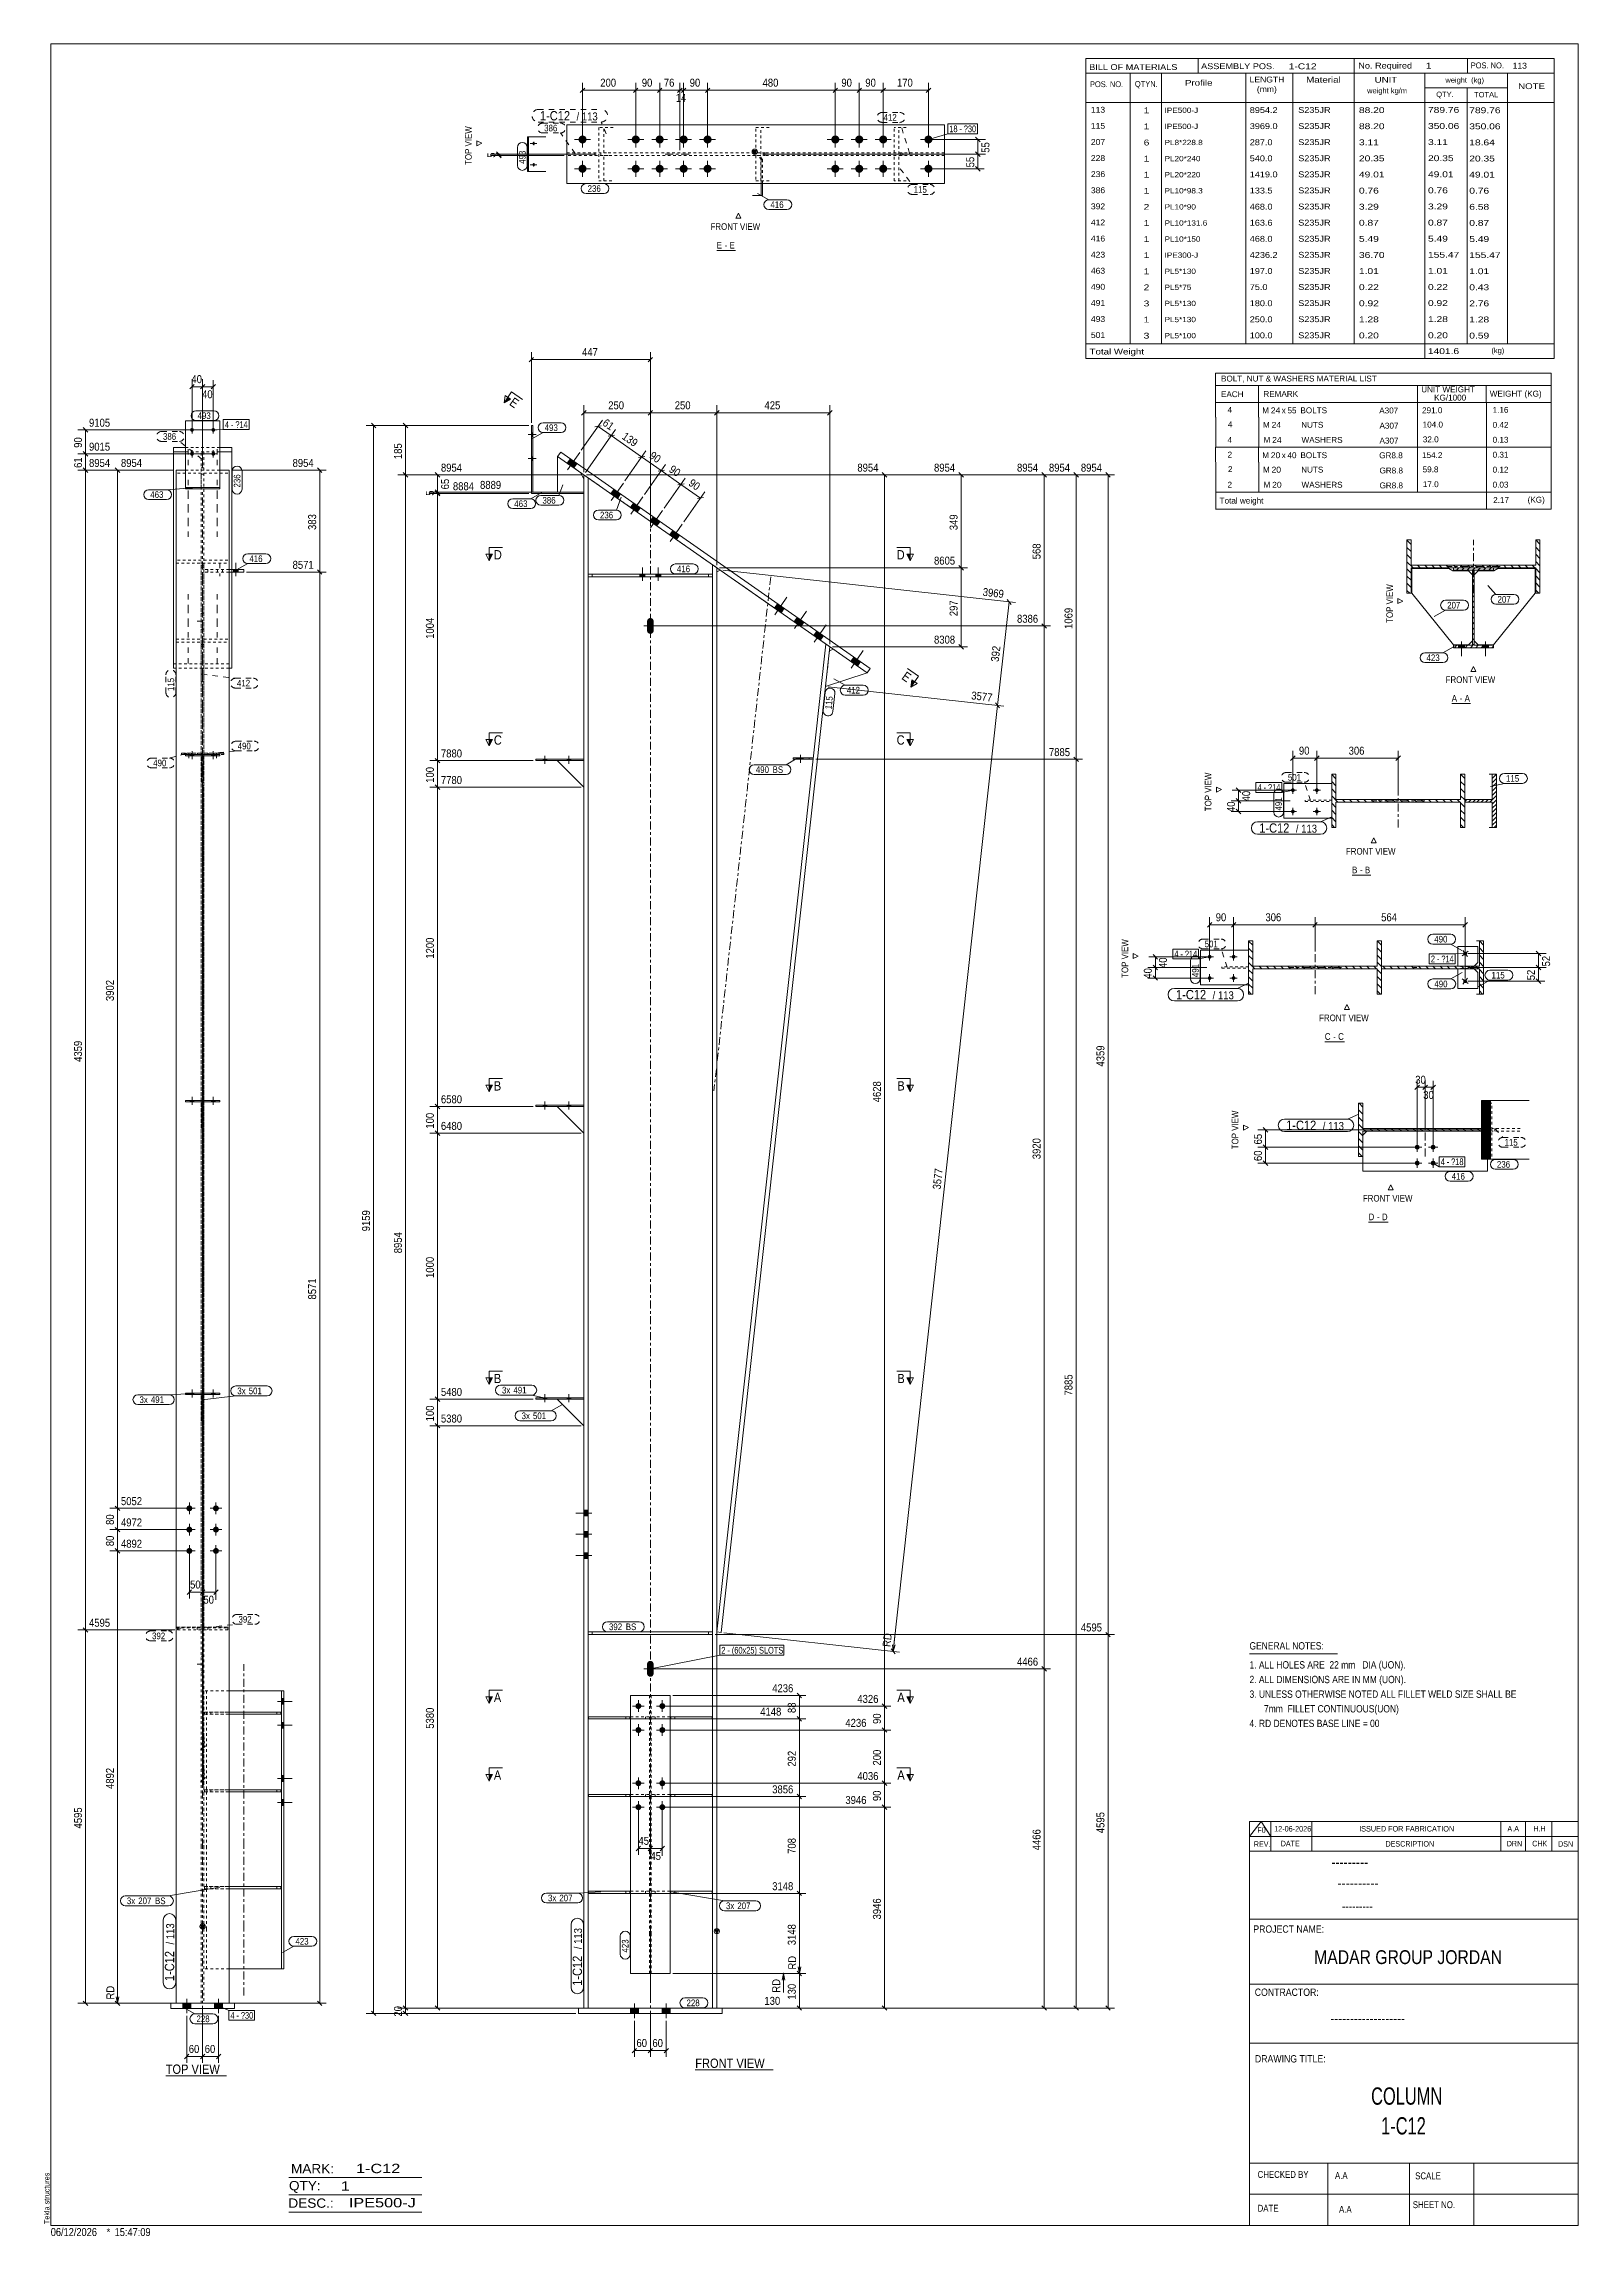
# Model space of a CAD drawing. Header units: millimetres. Extents: x 2 to 579, y 1 to 825.
import ezdxf

# ---------------------------------------------------------------- set-up
doc = ezdxf.new("R2010")
doc.units = ezdxf.units.MM
for name, pattern in [('XKITLINE00', [0]), ('XKITLINE01', [4, 1, -1, 1, -1]), ('XKITLINE02', [4, 2, -2]), ('XKITLINE03', [6, 3, -1, 1, -1])]:
    doc.linetypes.add(name, pattern=pattern)
for name, color, linetype, lineweight in [('Bolt', 3, 'Continuous', 0), ('BoltMark', 7, 'Continuous', 0), ('Dimensions', 7, 'Continuous', 0), ('DrawingSheet', 5, 'Continuous', 0), ('OtherObjectType', 7, 'Continuous', 0), ('Part', 2, 'Continuous', 0), ('PartMark', 7, 'Continuous', 0), ('Section', 6, 'Continuous', 0)]:
    doc.layers.add(name, color=color, linetype=linetype, lineweight=lineweight)
doc.styles.add('@ARIAL_UNICODE_MS_BOLD', font='ARIAL.TTF')
doc.styles.add('ARIAL', font='ARIAL.TTF')
doc.styles.add('ARIAL_NARROW', font='ARIALN.TTF')
doc.styles.add('COMIC_SANS_MS_BOLD', font='COMICBD.TTF')
doc.styles.add('SWIS721_EX_BT', font='ARIAL.TTF')
doc.styles.add('SWISSE', font='ARIAL.TTF')

# ---------------------------------------------------------------- blocks, each defined once
blk = doc.blocks.new('*A1')
at = {"layer": 'Part', "color": 7, "linetype": 'XKITLINE00', "lineweight": 0}
for p, q in [((456.71, 486.15), (455.11, 487.75)), ((505.11, 486.25), (503.51, 487.85)), ((456.71, 483.46), (455.11, 485.06)), ((456.71, 480.77), (455.11, 482.37)), ((457.44, 477.35), (455.11, 479.67)), ((460.13, 477.35), (459.13, 478.35)), ((462.83, 477.35), (461.83, 478.35)), ((465.52, 477.35), (464.52, 478.35)), ((468.22, 477.35), (467.22, 478.35)), ((470.91, 477.35), (469.91, 478.35)), ((473.6, 477.35), (472.6, 478.35)), ((476.3, 477.35), (475.3, 478.35)), ((478.99, 477.35), (477.99, 478.35)), ((481.69, 477.35), (480.69, 478.35)), ((484.38, 477.35), (483.38, 478.35)), ((487.07, 477.35), (486.07, 478.35)), ((489.77, 477.35), (488.77, 478.35)), ((492.46, 477.35), (491.46, 478.35)), ((495.16, 477.35), (494.16, 478.35)), ((497.85, 477.35), (496.85, 478.35)), ((500.54, 477.35), (499.54, 478.35)), ((503.24, 477.35), (502.24, 478.35)), ((505.11, 483.55), (503.51, 485.15)), ((505.11, 480.86), (503.51, 482.46)), ((505.11, 478.16), (503.51, 479.76)), ((456.71, 475.38), (455.11, 476.98)), ((456.71, 472.68), (455.11, 474.28)), ((456.71, 469.99), (455.11, 471.59)), ((505.11, 475.47), (503.51, 477.07)), ((505.11, 472.78), (503.51, 474.38)), ((505.11, 470.08), (503.51, 471.68)), ((456.16, 467.85), (455.11, 468.89)), ((504.66, 467.85), (503.51, 468.99))]:
    blk.add_line(p, q, dxfattribs=at)
blk = doc.blocks.new('*A2')
at = {"layer": 'Part', "color": 7, "linetype": 'XKITLINE00', "lineweight": 0}
for p, q in [((543.48, 486.24), (541.87, 487.85)), ((506.57, 477.35), (505.57, 478.35)), ((509.27, 477.35), (508.27, 478.35)), ((511.96, 477.35), (510.96, 478.35)), ((514.66, 477.35), (513.66, 478.35)), ((517.35, 477.35), (516.35, 478.35)), ((520.04, 477.35), (519.04, 478.35)), ((522.74, 477.35), (521.74, 478.35)), ((525.43, 477.35), (524.43, 478.35)), ((528.13, 477.35), (527.13, 478.35)), ((530.82, 477.35), (529.82, 478.35)), ((533.51, 477.35), (532.51, 478.35)), ((536.21, 477.35), (535.21, 478.35)), ((538.9, 477.35), (537.9, 478.35)), ((541.6, 477.35), (540.6, 478.35)), ((543.48, 483.54), (541.87, 485.15)), ((543.48, 480.85), (541.87, 482.46)), ((543.48, 478.15), (541.87, 479.76)), ((543.48, 475.46), (541.87, 477.07)), ((543.48, 472.77), (541.87, 474.38)), ((543.48, 470.07), (541.87, 471.68)), ((543.01, 467.85), (541.87, 468.99))]:
    blk.add_line(p, q, dxfattribs=at)
blk = doc.blocks.new('*A3')
at = {"layer": 'Part', "color": 7, "linetype": 'XKITLINE00', "lineweight": 0}
for p, q in [((487.99, 548.77), (486.39, 550.37)), ((487.99, 546.08), (486.39, 547.68)), ((487.99, 543.39), (486.39, 544.99)), ((536.39, 548.87), (534.79, 550.47)), ((536.39, 546.17), (534.79, 547.77)), ((536.39, 543.48), (534.79, 545.08)), ((488.71, 539.97), (486.39, 542.29)), ((487.99, 538), (486.39, 539.6)), ((487.99, 535.3), (486.39, 536.9)), ((491.41, 539.97), (490.41, 540.97)), ((494.1, 539.97), (493.1, 540.97)), ((496.8, 539.97), (495.8, 540.97)), ((499.49, 539.97), (498.49, 540.97)), ((502.19, 539.97), (501.19, 540.97)), ((504.88, 539.97), (503.88, 540.97)), ((507.57, 539.97), (506.57, 540.97)), ((510.27, 539.97), (509.27, 540.97)), ((512.96, 539.97), (511.96, 540.97)), ((515.66, 539.97), (514.66, 540.97)), ((518.35, 539.97), (517.35, 540.97)), ((521.04, 539.97), (520.04, 540.97)), ((523.74, 539.97), (522.74, 540.97)), ((526.43, 539.97), (525.43, 540.97)), ((529.13, 539.97), (528.13, 540.97)), ((531.82, 539.97), (530.82, 540.97)), ((534.51, 539.97), (533.51, 540.97)), ((536.39, 540.79), (534.79, 542.39)), ((536.39, 538.09), (534.79, 539.69)), ((536.39, 535.4), (534.79, 537)), ((487.99, 532.61), (486.39, 534.21)), ((487.44, 530.47), (486.39, 531.52)), ((536.39, 532.7), (534.79, 534.3)), ((535.93, 530.47), (534.79, 531.61))]:
    blk.add_line(p, q, dxfattribs=at)
blk = doc.blocks.new('*A4')
at = {"layer": 'Part', "color": 7, "linetype": 'XKITLINE00', "lineweight": 0}
for p, q in [((546.66, 548.87), (547.46, 549.67)), ((546.66, 547.27), (548.26, 548.87)), ((546.66, 545.67), (548.27, 547.28)), ((546.66, 544.06), (548.27, 545.67)), ((546.66, 542.46), (548.27, 544.07)), ((547.46, 549.67), (548.26, 550.47)), ((548.26, 548.87), (548.27, 548.88)), ((536.39, 540.19), (537.16, 540.97)), ((537.76, 539.97), (538.76, 540.97)), ((539.37, 539.97), (540.37, 540.97)), ((540.97, 539.97), (541.97, 540.97)), ((542.57, 539.97), (543.57, 540.97)), ((544.17, 539.97), (545.17, 540.97)), ((545.77, 539.97), (548.27, 542.47)), ((546.66, 539.26), (548.27, 540.87)), ((546.66, 537.66), (548.27, 539.27)), ((546.66, 536.06), (548.27, 537.67)), ((546.66, 534.46), (548.27, 536.07)), ((546.66, 532.86), (548.27, 534.47)), ((546.66, 531.26), (548.27, 532.87)), ((547.47, 530.47), (548.27, 531.27))]:
    blk.add_line(p, q, dxfattribs=at)
blk = doc.blocks.new('*A5')
at = {"layer": 'Part', "color": 7, "linetype": 'XKITLINE00', "lineweight": 0}
for p, q in [((542.62, 427.31), (542.86, 427.55)), ((542.62, 426.84), (543.09, 427.31)), ((542.62, 426.37), (543.33, 427.08)), ((542.62, 425.9), (543.56, 426.84)), ((542.62, 425.43), (543.8, 426.61)), ((542.62, 424.96), (544.03, 426.37)), ((542.62, 424.49), (544.27, 426.14)), ((542.62, 424.02), (544.5, 425.9)), ((542.62, 423.55), (544.74, 425.67)), ((542.62, 423.08), (544.97, 425.43)), ((542.62, 422.61), (545.21, 425.2)), ((542.62, 422.14), (545.44, 424.96)), ((542.62, 421.67), (545.68, 424.73)), ((542.62, 421.2), (545.91, 424.49)), ((542.62, 420.73), (546.11, 424.22)), ((542.62, 420.26), (546.11, 423.75)), ((542.62, 419.79), (546.11, 423.28)), ((542.62, 419.32), (546.11, 422.81)), ((542.62, 418.85), (546.11, 422.34)), ((542.62, 418.38), (546.11, 421.87)), ((542.62, 417.91), (546.11, 421.4)), ((542.62, 417.44), (546.11, 420.93)), ((542.62, 416.97), (546.11, 420.46)), ((542.86, 427.55), (543.09, 427.78)), ((543.09, 427.31), (543.56, 427.78)), ((543.33, 427.08), (544.03, 427.78)), ((543.56, 426.84), (544.5, 427.78)), ((543.8, 426.61), (544.97, 427.78)), ((544.03, 426.37), (545.44, 427.78)), ((544.27, 426.14), (545.91, 427.78)), ((544.5, 425.9), (546.11, 427.51)), ((544.74, 425.67), (546.11, 427.04)), ((544.97, 425.43), (546.11, 426.57)), ((545.21, 425.2), (546.11, 426.1)), ((545.44, 424.96), (546.11, 425.63)), ((545.68, 424.73), (546.11, 425.16)), ((545.91, 424.49), (546.11, 424.69)), ((542.62, 416.5), (546.11, 419.99)), ((542.62, 416.03), (546.11, 419.52)), ((542.62, 415.56), (546.11, 419.05)), ((542.62, 415.09), (546.11, 418.58)), ((542.62, 414.62), (546.11, 418.11)), ((542.62, 414.15), (546.11, 417.64)), ((542.62, 413.67), (546.11, 417.17)), ((542.62, 413.2), (546.11, 416.7)), ((542.62, 412.73), (546.11, 416.23)), ((542.62, 412.26), (546.11, 415.76)), ((542.62, 411.79), (546.11, 415.28)), ((542.62, 411.32), (546.11, 414.81)), ((542.62, 410.85), (546.11, 414.34)), ((542.62, 410.38), (546.11, 413.87)), ((542.62, 409.91), (546.11, 413.4)), ((542.62, 409.44), (546.11, 412.93)), ((542.62, 408.97), (546.11, 412.46)), ((542.62, 408.5), (546.11, 411.99)), ((542.62, 408.03), (546.11, 411.52)), ((542.62, 407.56), (546.11, 411.05)), ((542.62, 407.09), (546.11, 410.58)), ((542.62, 406.62), (546.11, 410.11)), ((542.62, 406.15), (546.11, 409.64)), ((542.73, 405.78), (546.11, 409.17)), ((543.2, 405.78), (546.11, 408.7)), ((543.67, 405.78), (546.11, 408.23)), ((544.14, 405.78), (546.11, 407.76)), ((544.61, 405.78), (546.11, 407.29)), ((545.08, 405.78), (546.11, 406.82)), ((545.55, 405.78), (546.11, 406.35)), ((546.02, 405.78), (546.11, 405.87))]:
    blk.add_line(p, q, dxfattribs=at)
blk = doc.blocks.new('*A6')
at = {"layer": 'Part', "color": 7, "linetype": 'XKITLINE00', "lineweight": 0}
for p, q in [((498.11, 422.67), (496.51, 424.27)), ((498.11, 419.98), (496.51, 421.58)), ((498.11, 425.36), (496.69, 426.78)), ((498.11, 417.28), (496.51, 418.88)), ((496.76, 415.94), (496.51, 416.19)), ((498.11, 411.89), (496.51, 413.49)), ((498.11, 414.59), (496.76, 415.94)), ((499.11, 416.28), (498.11, 417.28)), ((501.8, 416.28), (500.8, 417.28)), ((504.5, 416.28), (503.5, 417.28)), ((507.19, 416.28), (506.19, 417.28)), ((509.88, 416.28), (508.88, 417.28)), ((512.58, 416.28), (511.58, 417.28)), ((515.27, 416.28), (514.27, 417.28)), ((517.97, 416.28), (516.97, 417.28)), ((520.66, 416.28), (519.66, 417.28)), ((523.35, 416.28), (522.35, 417.28)), ((526.05, 416.28), (525.05, 417.28)), ((528.74, 416.28), (527.74, 417.28)), ((531.44, 416.28), (530.44, 417.28)), ((534.13, 416.28), (533.13, 417.28)), ((536.82, 416.28), (535.82, 417.28)), ((539.52, 416.28), (538.52, 417.28)), ((542.21, 416.28), (541.21, 417.28)), ((498.11, 409.2), (496.51, 410.8)), ((497.83, 406.78), (496.51, 408.11))]:
    blk.add_line(p, q, dxfattribs=at)
blk = doc.blocks.new('*A7')
at = {"layer": 'Part', "color": 7, "linetype": 'XKITLINE00', "lineweight": 0}
for p, q in [((516.26, 636.83), (514.66, 638.43)), ((516.26, 634.14), (514.66, 635.74)), ((564.66, 636.93), (563.06, 638.53)), ((564.66, 634.23), (563.06, 635.83)), ((516.26, 631.45), (514.66, 633.05)), ((516.98, 628.03), (514.66, 630.35)), ((516.26, 626.06), (514.66, 627.66)), ((519.68, 628.03), (518.68, 629.03)), ((522.37, 628.03), (521.37, 629.03)), ((525.07, 628.03), (524.07, 629.03)), ((527.76, 628.03), (526.76, 629.03)), ((530.45, 628.03), (529.45, 629.03)), ((533.15, 628.03), (532.15, 629.03)), ((535.84, 628.03), (534.84, 629.03)), ((538.54, 628.03), (537.54, 629.03)), ((541.23, 628.03), (540.23, 629.03)), ((543.93, 628.03), (542.93, 629.03)), ((546.62, 628.03), (545.62, 629.03)), ((549.31, 628.03), (548.31, 629.03)), ((552.01, 628.03), (551.01, 629.03)), ((554.7, 628.03), (553.7, 629.03)), ((557.4, 628.03), (556.4, 629.03)), ((560.09, 628.03), (559.09, 629.03)), ((562.78, 628.03), (561.78, 629.03)), ((564.66, 631.54), (563.06, 633.14)), ((564.66, 628.85), (563.06, 630.45)), ((564.66, 626.15), (563.06, 627.75)), ((516.26, 623.36), (514.66, 624.96)), ((516.26, 620.67), (514.66, 622.27)), ((515.71, 618.53), (514.66, 619.58)), ((564.66, 623.46), (563.06, 625.06)), ((564.66, 620.76), (563.06, 622.36)), ((564.2, 618.53), (563.06, 619.67))]:
    blk.add_line(p, q, dxfattribs=at)
blk = doc.blocks.new('*A8')
at = {"layer": 'Part', "color": 7, "linetype": 'XKITLINE00', "lineweight": 0}
for p, q in [((534.18, 628.03), (533.28, 627.13)), ((536.2, 628.03), (535.3, 627.13)), ((538.22, 628.03), (537.32, 627.13)), ((540.24, 628.03), (539.33, 627.12)), ((542.26, 628.03), (541.36, 627.13)), ((544.28, 628.03), (543.38, 627.13)), ((546.3, 628.03), (545.4, 627.13)), ((539.98, 625.75), (539.33, 625.1)), ((539.98, 623.73), (539.33, 623.08)), ((539.98, 621.71), (539.33, 621.06)), ((539.98, 619.69), (539.33, 619.04)), ((539.98, 617.67), (539.33, 617.02)), ((539.98, 615.65), (539.33, 615)), ((539.98, 613.63), (539.33, 612.98)), ((539.98, 611.61), (539.33, 610.96)), ((539.98, 609.59), (539.33, 608.94)), ((539.98, 607.57), (539.33, 606.92)), ((539.98, 605.54), (539.33, 604.89)), ((539.98, 603.52), (539.33, 602.87)), ((533.37, 598.93), (532.47, 598.03)), ((535.39, 598.93), (534.49, 598.03)), ((537.41, 598.93), (536.51, 598.03)), ((539.98, 599.48), (538.53, 598.03)), ((539.98, 601.5), (539.33, 600.85)), ((541.45, 598.93), (540.55, 598.03)), ((543.47, 598.93), (542.57, 598.03)), ((545.49, 598.93), (544.59, 598.03)), ((547.16, 598.58), (546.61, 598.03))]:
    blk.add_line(p, q, dxfattribs=at)
blk = doc.blocks.new('*A9')
at = {"layer": 'Bolt'}
for points in [[(202.73, 667.25), (201.58, 665.62), (199.12, 667.33), (200.27, 668.97)], [(202.73, 667.25), (201.58, 665.62), (199.12, 667.33), (200.27, 668.97)], [(219.12, 655.8), (217.98, 654.16), (215.52, 655.88), (216.66, 657.52)], [(219.12, 655.8), (217.98, 654.16), (215.52, 655.88), (216.66, 657.52)], [(226.5, 650.64), (225.35, 649), (222.89, 650.72), (224.04, 652.36)], [(226.5, 650.64), (225.35, 649), (222.89, 650.72), (224.04, 652.36)], [(233.87, 645.48), (232.73, 643.85), (230.27, 645.56), (231.42, 647.2)], [(233.87, 645.48), (232.73, 643.85), (230.27, 645.56), (231.42, 647.2)], [(241.25, 640.33), (240.11, 638.69), (237.65, 640.41), (238.79, 642.05)], [(241.25, 640.33), (240.11, 638.69), (237.65, 640.41), (238.79, 642.05)], [(280.59, 612.83), (279.45, 611.19), (276.99, 612.91), (278.13, 614.55)], [(280.59, 612.83), (279.45, 611.19), (276.99, 612.91), (278.13, 614.55)], [(287.97, 607.67), (286.82, 606.03), (284.37, 607.75), (285.51, 609.39)], [(287.97, 607.67), (286.82, 606.03), (284.37, 607.75), (285.51, 609.39)], [(295.35, 602.52), (294.2, 600.88), (291.74, 602.6), (292.89, 604.24)], [(295.35, 602.52), (294.2, 600.88), (291.74, 602.6), (292.89, 604.24)], [(309.28, 592.78), (308.14, 591.14), (305.68, 592.86), (306.82, 594.5)], [(309.28, 592.78), (308.14, 591.14), (305.68, 592.86), (306.82, 594.5)]]:
    blk.add_hatch(color=3, dxfattribs=at).paths.add_polyline_path(points, flags=17)
at = {"layer": 'Bolt', "color": 3, "linetype": 'XKITLINE00', "lineweight": 0}
for p, q in [((199.12, 667.33), (200.27, 668.97)), ((199.12, 667.33), (200.27, 668.97)), ((199.21, 664.84), (203.79, 671.39)), ((199.21, 664.84), (203.79, 671.39)), ((201.58, 665.62), (202.73, 667.25)), ((201.58, 665.62), (202.73, 667.25)), ((215.6, 653.38), (220.18, 659.93)), ((215.6, 653.38), (220.18, 659.93)), ((215.52, 655.88), (216.66, 657.52)), ((215.52, 655.88), (216.66, 657.52)), ((217.98, 654.16), (219.12, 655.8)), ((217.98, 654.16), (219.12, 655.8)), ((222.89, 650.72), (224.04, 652.36)), ((222.89, 650.72), (224.04, 652.36)), ((222.98, 648.22), (227.56, 654.78)), ((222.98, 648.22), (227.56, 654.78)), ((225.35, 649), (226.5, 650.64)), ((225.35, 649), (226.5, 650.64)), ((230.27, 645.56), (231.42, 647.2)), ((230.27, 645.56), (231.42, 647.2)), ((230.35, 643.07), (234.94, 649.62)), ((230.35, 643.07), (234.94, 649.62)), ((232.73, 643.85), (233.87, 645.48)), ((232.73, 643.85), (233.87, 645.48)), ((237.73, 637.91), (242.31, 644.47)), ((237.73, 637.91), (242.31, 644.47)), ((237.65, 640.41), (238.79, 642.05)), ((237.65, 640.41), (238.79, 642.05)), ((240.11, 638.69), (241.25, 640.33)), ((240.11, 638.69), (241.25, 640.33)), ((276.99, 612.91), (278.13, 614.55)), ((276.99, 612.91), (278.13, 614.55)), ((277.07, 610.41), (281.66, 616.97)), ((277.07, 610.41), (281.66, 616.97)), ((279.45, 611.19), (280.59, 612.83)), ((279.45, 611.19), (280.59, 612.83)), ((284.45, 605.25), (289.03, 611.81)), ((284.45, 605.25), (289.03, 611.81)), ((284.37, 607.75), (285.51, 609.39)), ((284.37, 607.75), (285.51, 609.39)), ((286.82, 606.03), (287.97, 607.67)), ((286.82, 606.03), (287.97, 607.67)), ((291.74, 602.6), (292.89, 604.24)), ((291.74, 602.6), (292.89, 604.24)), ((291.83, 600.1), (296.41, 606.66)), ((291.83, 600.1), (296.41, 606.66)), ((294.2, 600.88), (295.35, 602.52)), ((294.2, 600.88), (295.35, 602.52)), ((305.68, 592.86), (306.82, 594.5)), ((305.68, 592.86), (306.82, 594.5)), ((305.76, 590.36), (310.34, 596.92)), ((305.76, 590.36), (310.34, 596.92)), ((308.14, 591.14), (309.28, 592.78)), ((308.14, 591.14), (309.28, 592.78))]:
    blk.add_line(p, q, dxfattribs=at)
blk = doc.blocks.new('*A10')
at = {"layer": 'Bolt'}
for points in [[(206.92, 271.66), (205.32, 271.66), (205.32, 273.86), (206.92, 273.86)], [(206.92, 271.66), (205.32, 271.66), (205.32, 273.86), (206.92, 273.86)], [(206.92, 263.66), (205.32, 263.66), (205.32, 265.86), (206.92, 265.86)], [(206.92, 263.66), (205.32, 263.66), (205.32, 265.86), (206.92, 265.86)], [(206.92, 255.66), (205.32, 255.66), (205.32, 257.86), (206.92, 257.86)], [(206.92, 255.66), (205.32, 255.66), (205.32, 257.86), (206.92, 257.86)]]:
    blk.add_hatch(color=3, dxfattribs=at).paths.add_polyline_path(points, flags=17)
at = {"layer": 'Bolt', "color": 3, "linetype": 'XKITLINE00', "lineweight": 0}
for p, q in [((208.27, 272.76), (202.27, 272.76)), ((208.27, 272.76), (202.27, 272.76)), ((206.92, 273.86), (205.32, 273.86)), ((206.92, 273.86), (205.32, 273.86)), ((208.27, 264.76), (202.27, 264.76)), ((208.27, 264.76), (202.27, 264.76)), ((206.92, 271.66), (205.32, 271.66)), ((206.92, 271.66), (205.32, 271.66)), ((206.92, 265.86), (205.32, 265.86)), ((206.92, 265.86), (205.32, 265.86)), ((208.27, 256.76), (202.27, 256.76)), ((208.27, 256.76), (202.27, 256.76)), ((206.92, 263.66), (205.32, 263.66)), ((206.92, 263.66), (205.32, 263.66)), ((206.92, 257.86), (205.32, 257.86)), ((206.92, 257.86), (205.32, 257.86)), ((206.92, 255.66), (205.32, 255.66)), ((206.92, 255.66), (205.32, 255.66))]:
    blk.add_line(p, q, dxfattribs=at)
blk = doc.blocks.new('*A11')
at = {"layer": 'Bolt'}
for points in [[(230.8, 603.3), (230.32, 603.2), (229.85, 603.3), (229.44, 603.57), (229.17, 603.97), (229.07, 604.45), (229.07, 607.95), (229.17, 608.43), (229.44, 608.83), (229.85, 609.11), (230.32, 609.2), (230.8, 609.11), (231.21, 608.83), (231.48, 608.43), (231.57, 607.95), (231.57, 604.45), (231.48, 603.97), (231.21, 603.57)], [(230.8, 211.3), (230.32, 211.2), (229.85, 211.3), (229.44, 211.57), (229.17, 211.97), (229.07, 212.45), (229.07, 215.95), (229.17, 216.43), (229.44, 216.83), (229.85, 217.11), (230.32, 217.2), (230.8, 217.11), (231.21, 216.83), (231.48, 216.43), (231.57, 215.95), (231.57, 212.45), (231.48, 211.97), (231.21, 211.57)]]:
    blk.add_hatch(color=3, dxfattribs=at).paths.add_polyline_path(points, flags=17)
at = {"layer": 'Bolt', "color": 3, "linetype": 'XKITLINE00', "lineweight": 0}
for p, q in [((232.82, 606.2), (227.82, 606.2)), ((230.32, 608.7), (230.32, 603.7)), ((230.32, 216.7), (230.32, 211.7)), ((232.82, 214.2), (227.82, 214.2))]:
    blk.add_line(p, q, dxfattribs=at)
blk = doc.blocks.new('*A12')
at = {"layer": 'Bolt'}
for points in [[(225.82, 86.7), (225.82, 84.7), (222.82, 84.7), (222.82, 86.7)], [(225.82, 86.7), (225.82, 84.7), (222.82, 84.7), (222.82, 86.7)], [(237.82, 86.7), (237.82, 84.7), (234.82, 84.7), (234.82, 86.7)], [(237.82, 86.7), (237.82, 84.7), (234.82, 84.7), (234.82, 86.7)]]:
    blk.add_hatch(color=3, dxfattribs=at).paths.add_polyline_path(points, flags=17)
at = {"layer": 'Bolt', "color": 3, "linetype": 'XKITLINE00', "lineweight": 0}
for p, q in [((222.82, 86.7), (222.82, 84.7)), ((222.82, 86.7), (222.82, 84.7)), ((224.32, 88.45), (224.32, 82.95)), ((224.32, 88.45), (224.32, 82.95)), ((225.82, 86.7), (225.82, 84.7)), ((225.82, 86.7), (225.82, 84.7)), ((234.82, 86.7), (234.82, 84.7)), ((234.82, 86.7), (234.82, 84.7)), ((236.32, 88.45), (236.32, 82.95)), ((236.32, 88.45), (236.32, 82.95)), ((237.82, 86.7), (237.82, 84.7)), ((237.82, 86.7), (237.82, 84.7))]:
    blk.add_line(p, q, dxfattribs=at)
blk = doc.blocks.new('*A13')
at = {"layer": 'Bolt', "color": 3, "linetype": 'XKITLINE02', "lineweight": 0}
for p, q in [((285.74, 556.08), (285.74, 556.58)), ((286.72, 554.73), (286.72, 557.73)), ((287.71, 556.08), (287.71, 556.58))]:
    blk.add_line(p, q, dxfattribs=at)
blk = doc.blocks.new('*A14')
at = {"layer": 'Bolt'}
for points in [[(190.02, 555.58), (190.02, 556.08), (191.42, 556.08), (191.42, 555.58)], [(190.02, 555.58), (190.02, 556.08), (191.42, 556.08), (191.42, 555.58)], [(199.02, 555.58), (199.02, 556.08), (200.42, 556.08), (200.42, 555.58)], [(199.02, 555.58), (199.02, 556.08), (200.42, 556.08), (200.42, 555.58)]]:
    blk.add_hatch(color=3, dxfattribs=at).paths.add_polyline_path(points, flags=17)
at = {"layer": 'Bolt', "color": 3, "linetype": 'XKITLINE00', "lineweight": 0}
for p, q in [((190.02, 555.58), (190.02, 556.08)), ((190.02, 555.58), (190.02, 556.08)), ((190.72, 554.42), (190.72, 557.42)), ((190.72, 554.42), (190.72, 557.42)), ((191.42, 555.58), (191.42, 556.08)), ((191.42, 555.58), (191.42, 556.08)), ((199.02, 555.58), (199.02, 556.08)), ((199.02, 555.58), (199.02, 556.08)), ((199.72, 554.42), (199.72, 557.42)), ((199.72, 554.42), (199.72, 557.42)), ((200.42, 555.58), (200.42, 556.08)), ((200.42, 555.58), (200.42, 556.08))]:
    blk.add_line(p, q, dxfattribs=at)
blk = doc.blocks.new('*A15')
at = {"layer": 'Bolt'}
for points in [[(185.62, 678.82), (186.12, 678.82), (186.12, 677.42), (185.62, 677.42)], [(185.62, 669.82), (186.12, 669.82), (186.12, 668.42), (185.62, 668.42)]]:
    blk.add_hatch(color=3, dxfattribs=at).paths.add_polyline_path(points, flags=17)
at = {"layer": 'Bolt', "color": 3, "linetype": 'XKITLINE00', "lineweight": 0}
for p, q in [((187.46, 678.12), (184.46, 678.12)), ((186.12, 678.82), (185.62, 678.82)), ((186.12, 677.42), (185.62, 677.42)), ((187.46, 669.12), (184.46, 669.12)), ((186.12, 669.82), (185.62, 669.82)), ((186.12, 668.42), (185.62, 668.42))]:
    blk.add_line(p, q, dxfattribs=at)
blk = doc.blocks.new('*A16')
at = {"layer": 'Bolt'}
for points in [[(185.62, 678.82), (186.12, 678.82), (186.12, 677.42), (185.62, 677.42)], [(185.62, 669.82), (186.12, 669.82), (186.12, 668.42), (185.62, 668.42)]]:
    blk.add_hatch(color=3, dxfattribs=at).paths.add_polyline_path(points, flags=17)
at = {"layer": 'Bolt', "color": 3, "linetype": 'XKITLINE00', "lineweight": 0}
for p, q in [((187.46, 678.12), (184.46, 678.12)), ((186.12, 678.82), (185.62, 678.82)), ((186.12, 677.42), (185.62, 677.42)), ((187.46, 669.12), (184.46, 669.12)), ((186.12, 669.82), (185.62, 669.82)), ((186.12, 668.42), (185.62, 668.42))]:
    blk.add_line(p, q, dxfattribs=at)
blk = doc.blocks.new('*A17')
at = {"layer": 'Bolt'}
blk.add_hatch(color=3, dxfattribs=at).paths.add_polyline_path([(287.71, 556.58), (287.71, 556.08), (285.74, 556.08), (285.74, 556.58)], flags=17)
at = {"layer": 'Bolt', "color": 3, "linetype": 'XKITLINE00', "lineweight": 0}
for p, q in [((285.74, 556.08), (285.74, 556.58)), ((286.72, 554.73), (286.72, 557.73)), ((287.71, 556.08), (287.71, 556.58))]:
    blk.add_line(p, q, dxfattribs=at)
blk = doc.blocks.new('*A18')
at = {"layer": 'Bolt'}
for points in [[(190.02, 425.58), (190.02, 426.08), (191.42, 426.08), (191.42, 425.58)], [(190.02, 425.58), (190.02, 426.08), (191.42, 426.08), (191.42, 425.58)], [(199.02, 425.58), (199.02, 426.08), (200.42, 426.08), (200.42, 425.58)], [(199.02, 425.58), (199.02, 426.08), (200.42, 426.08), (200.42, 425.58)]]:
    blk.add_hatch(color=3, dxfattribs=at).paths.add_polyline_path(points, flags=17)
at = {"layer": 'Bolt', "color": 3, "linetype": 'XKITLINE00', "lineweight": 0}
for p, q in [((190.02, 425.58), (190.02, 426.08)), ((190.02, 425.58), (190.02, 426.08)), ((190.72, 424.42), (190.72, 427.42)), ((190.72, 424.42), (190.72, 427.42)), ((191.42, 425.58), (191.42, 426.08)), ((191.42, 425.58), (191.42, 426.08)), ((199.02, 425.58), (199.02, 426.08)), ((199.02, 425.58), (199.02, 426.08)), ((199.72, 424.42), (199.72, 427.42)), ((199.72, 424.42), (199.72, 427.42)), ((200.42, 425.58), (200.42, 426.08)), ((200.42, 425.58), (200.42, 426.08))]:
    blk.add_line(p, q, dxfattribs=at)
blk = doc.blocks.new('*A19')
at = {"layer": 'Bolt'}
for points in [[(190.02, 315.58), (190.02, 316.08), (191.42, 316.08), (191.42, 315.58)], [(190.02, 315.58), (190.02, 316.08), (191.42, 316.08), (191.42, 315.58)], [(199.02, 315.58), (199.02, 316.08), (200.42, 316.08), (200.42, 315.58)], [(199.02, 315.58), (199.02, 316.08), (200.42, 316.08), (200.42, 315.58)]]:
    blk.add_hatch(color=3, dxfattribs=at).paths.add_polyline_path(points, flags=17)
at = {"layer": 'Bolt', "color": 3, "linetype": 'XKITLINE00', "lineweight": 0}
for p, q in [((190.02, 315.58), (190.02, 316.08)), ((190.02, 315.58), (190.02, 316.08)), ((190.72, 314.42), (190.72, 317.42)), ((190.72, 314.42), (190.72, 317.42)), ((191.42, 315.58), (191.42, 316.08)), ((191.42, 315.58), (191.42, 316.08)), ((199.02, 315.58), (199.02, 316.08)), ((199.02, 315.58), (199.02, 316.08)), ((199.72, 314.42), (199.72, 317.42)), ((199.72, 314.42), (199.72, 317.42)), ((200.42, 315.58), (200.42, 316.08)), ((200.42, 315.58), (200.42, 316.08))]:
    blk.add_line(p, q, dxfattribs=at)
blk = doc.blocks.new('*A20')
at = {"layer": 'Bolt'}
for points in [[(226.42, 624.7), (226.42, 625.7), (228.22, 625.7), (228.22, 624.7)], [(226.42, 624.7), (226.42, 625.7), (228.22, 625.7), (228.22, 624.7)], [(232.42, 624.7), (232.42, 625.7), (234.22, 625.7), (234.22, 624.7)], [(232.42, 624.7), (232.42, 625.7), (234.22, 625.7), (234.22, 624.7)]]:
    blk.add_hatch(color=3, dxfattribs=at).paths.add_polyline_path(points, flags=17)
at = {"layer": 'Bolt', "color": 3, "linetype": 'XKITLINE00', "lineweight": 0}
for p, q in [((227.32, 628.2), (227.32, 623.2)), ((227.32, 628.2), (227.32, 623.2)), ((233.32, 628.2), (233.32, 623.2)), ((233.32, 628.2), (233.32, 623.2)), ((226.42, 625.7), (226.42, 624.7)), ((226.42, 625.7), (226.42, 624.7)), ((228.22, 625.7), (228.22, 624.7)), ((228.22, 625.7), (228.22, 624.7)), ((232.42, 625.7), (232.42, 624.7)), ((232.42, 625.7), (232.42, 624.7)), ((234.22, 625.7), (234.22, 624.7)), ((234.22, 625.7), (234.22, 624.7))]:
    blk.add_line(p, q, dxfattribs=at)
blk = doc.blocks.new('*A21')
at = {"layer": 'Bolt'}
for points in [[(224.72, 200.23), (224.73, 200.25), (224.73, 200.28), (224.73, 200.31), (224.73, 200.34), (224.74, 200.36), (224.74, 200.39), (224.75, 200.42), (224.75, 200.44), (224.76, 200.47), (224.76, 200.49), (224.77, 200.52), (224.78, 200.55), (224.79, 200.57), (224.8, 200.6), (224.81, 200.62), (224.82, 200.65), (224.83, 200.67), (224.84, 200.7), (224.85, 200.72), (224.87, 200.74), (224.88, 200.77), (224.9, 200.79), (224.91, 200.81), (224.93, 200.83), (224.94, 200.86), (224.96, 200.88), (224.97, 200.9), (224.99, 200.92), (225.01, 200.94), (225.03, 200.96), (225.05, 200.98), (225.07, 201), (225.09, 201.02), (225.11, 201.03), (225.13, 201.05), (225.15, 201.07), (225.17, 201.08), (225.19, 201.1), (225.21, 201.12), (225.24, 201.13), (225.26, 201.14), (225.28, 201.16), (225.31, 201.17), (225.33, 201.18), (225.35, 201.2), (225.38, 201.21), (225.4, 201.22), (225.43, 201.23), (225.45, 201.24), (225.48, 201.25), (225.51, 201.25), (225.53, 201.26), (225.56, 201.27), (225.58, 201.27), (225.61, 201.28), (225.64, 201.28), (225.66, 201.29), (225.69, 201.29), (225.72, 201.3), (225.74, 201.3), (225.77, 201.3), (225.8, 201.3), (225.82, 201.3), (225.85, 201.3), (225.88, 201.3), (225.91, 201.3), (225.93, 201.3), (225.96, 201.29), (225.99, 201.29), (226.01, 201.28), (226.04, 201.28), (226.07, 201.27), (226.09, 201.27), (226.12, 201.26), (226.14, 201.25), (226.17, 201.25), (226.19, 201.24), (226.22, 201.23), (226.25, 201.22), (226.27, 201.21), (226.29, 201.2), (226.32, 201.18), (226.34, 201.17), (226.37, 201.16), (226.39, 201.14), (226.41, 201.13), (226.44, 201.12), (226.46, 201.1), (226.48, 201.08), (226.5, 201.07), (226.52, 201.05), (226.54, 201.03), (226.56, 201.02), (226.58, 201), (226.6, 200.98), (226.62, 200.96), (226.64, 200.94), (226.66, 200.92), (226.67, 200.9), (226.69, 200.88), (226.71, 200.86), (226.72, 200.83), (226.74, 200.81), (226.75, 200.79), (226.77, 200.77), (226.78, 200.74), (226.79, 200.72), (226.81, 200.7), (226.82, 200.67), (226.83, 200.65), (226.84, 200.62), (226.85, 200.6), (226.86, 200.57), (226.87, 200.55), (226.88, 200.52), (226.88, 200.49), (226.89, 200.47), (226.9, 200.44), (226.9, 200.42), (226.91, 200.39), (226.91, 200.36), (226.92, 200.34), (226.92, 200.31), (226.92, 200.28), (226.92, 200.25), (226.92, 200.23), (226.92, 200.2), (226.92, 200.17), (226.92, 200.15), (226.92, 200.12), (226.92, 200.09), (226.92, 200.07), (226.91, 200.04), (226.91, 200.01), (226.9, 199.99), (226.9, 199.96), (226.89, 199.93), (226.88, 199.91), (226.88, 199.88), (226.87, 199.86), (226.86, 199.83), (226.85, 199.8), (226.84, 199.78), (226.83, 199.75), (226.82, 199.73), (226.81, 199.71), (226.79, 199.68), (226.78, 199.66), (226.77, 199.64), (226.75, 199.61), (226.74, 199.59), (226.72, 199.57), (226.71, 199.55), (226.69, 199.52), (226.67, 199.5), (226.66, 199.48), (226.64, 199.46), (226.62, 199.44), (226.6, 199.42), (226.58, 199.4), (226.56, 199.39), (226.54, 199.37), (226.52, 199.35), (226.5, 199.33), (226.48, 199.32), (226.46, 199.3), (226.44, 199.29), (226.41, 199.27), (226.39, 199.26), (226.37, 199.24), (226.34, 199.23), (226.32, 199.22), (226.29, 199.21), (226.27, 199.2), (226.25, 199.18), (226.22, 199.17), (226.19, 199.17), (226.17, 199.16), (226.14, 199.15), (226.12, 199.14), (226.09, 199.13), (226.07, 199.13), (226.04, 199.12), (226.01, 199.12), (225.99, 199.11), (225.96, 199.11), (225.93, 199.11), (225.91, 199.1), (225.88, 199.1), (225.85, 199.1), (225.82, 199.1), (225.8, 199.1), (225.77, 199.1), (225.74, 199.1), (225.72, 199.11), (225.69, 199.11), (225.66, 199.11), (225.64, 199.12), (225.61, 199.12), (225.58, 199.13), (225.56, 199.13), (225.53, 199.14), (225.51, 199.15), (225.48, 199.16), (225.45, 199.17), (225.43, 199.17), (225.4, 199.18), (225.38, 199.2), (225.35, 199.21), (225.33, 199.22), (225.31, 199.23), (225.28, 199.24), (225.26, 199.26), (225.24, 199.27), (225.21, 199.29), (225.19, 199.3), (225.17, 199.32), (225.15, 199.33), (225.13, 199.35), (225.11, 199.37), (225.09, 199.39), (225.07, 199.4), (225.05, 199.42), (225.03, 199.44), (225.01, 199.46), (224.99, 199.48), (224.97, 199.5), (224.96, 199.52), (224.94, 199.55), (224.93, 199.57), (224.91, 199.59), (224.9, 199.61), (224.88, 199.64), (224.87, 199.66), (224.85, 199.68), (224.84, 199.71), (224.83, 199.73), (224.82, 199.75), (224.81, 199.78), (224.8, 199.8), (224.79, 199.83), (224.78, 199.86), (224.77, 199.88), (224.76, 199.91), (224.76, 199.93), (224.75, 199.96), (224.75, 199.99), (224.74, 200.01), (224.74, 200.04), (224.73, 200.07), (224.73, 200.09), (224.73, 200.12), (224.73, 200.15), (224.72, 200.17), (224.72, 200.2)], [(233.72, 200.23), (233.73, 200.25), (233.73, 200.28), (233.73, 200.31), (233.73, 200.34), (233.74, 200.36), (233.74, 200.39), (233.75, 200.42), (233.75, 200.44), (233.76, 200.47), (233.76, 200.49), (233.77, 200.52), (233.78, 200.55), (233.79, 200.57), (233.8, 200.6), (233.81, 200.62), (233.82, 200.65), (233.83, 200.67), (233.84, 200.7), (233.85, 200.72), (233.87, 200.74), (233.88, 200.77), (233.9, 200.79), (233.91, 200.81), (233.93, 200.83), (233.94, 200.86), (233.96, 200.88), (233.97, 200.9), (233.99, 200.92), (234.01, 200.94), (234.03, 200.96), (234.05, 200.98), (234.07, 201), (234.09, 201.02), (234.11, 201.03), (234.13, 201.05), (234.15, 201.07), (234.17, 201.08), (234.19, 201.1), (234.21, 201.12), (234.24, 201.13), (234.26, 201.14), (234.28, 201.16), (234.31, 201.17), (234.33, 201.18), (234.35, 201.2), (234.38, 201.21), (234.4, 201.22), (234.43, 201.23), (234.45, 201.24), (234.48, 201.25), (234.51, 201.25), (234.53, 201.26), (234.56, 201.27), (234.58, 201.27), (234.61, 201.28), (234.64, 201.28), (234.66, 201.29), (234.69, 201.29), (234.72, 201.3), (234.74, 201.3), (234.77, 201.3), (234.8, 201.3), (234.82, 201.3), (234.85, 201.3), (234.88, 201.3), (234.91, 201.3), (234.93, 201.3), (234.96, 201.29), (234.99, 201.29), (235.01, 201.28), (235.04, 201.28), (235.07, 201.27), (235.09, 201.27), (235.12, 201.26), (235.14, 201.25), (235.17, 201.25), (235.19, 201.24), (235.22, 201.23), (235.25, 201.22), (235.27, 201.21), (235.29, 201.2), (235.32, 201.18), (235.34, 201.17), (235.37, 201.16), (235.39, 201.14), (235.41, 201.13), (235.44, 201.12), (235.46, 201.1), (235.48, 201.08), (235.5, 201.07), (235.52, 201.05), (235.54, 201.03), (235.56, 201.02), (235.58, 201), (235.6, 200.98), (235.62, 200.96), (235.64, 200.94), (235.66, 200.92), (235.67, 200.9), (235.69, 200.88), (235.71, 200.86), (235.72, 200.83), (235.74, 200.81), (235.75, 200.79), (235.77, 200.77), (235.78, 200.74), (235.79, 200.72), (235.81, 200.7), (235.82, 200.67), (235.83, 200.65), (235.84, 200.62), (235.85, 200.6), (235.86, 200.57), (235.87, 200.55), (235.88, 200.52), (235.88, 200.49), (235.89, 200.47), (235.9, 200.44), (235.9, 200.42), (235.91, 200.39), (235.91, 200.36), (235.92, 200.34), (235.92, 200.31), (235.92, 200.28), (235.92, 200.25), (235.92, 200.23), (235.92, 200.2), (235.92, 200.17), (235.92, 200.15), (235.92, 200.12), (235.92, 200.09), (235.92, 200.07), (235.91, 200.04), (235.91, 200.01), (235.9, 199.99), (235.9, 199.96), (235.89, 199.93), (235.88, 199.91), (235.88, 199.88), (235.87, 199.86), (235.86, 199.83), (235.85, 199.8), (235.84, 199.78), (235.83, 199.75), (235.82, 199.73), (235.81, 199.71), (235.79, 199.68), (235.78, 199.66), (235.77, 199.64), (235.75, 199.61), (235.74, 199.59), (235.72, 199.57), (235.71, 199.55), (235.69, 199.52), (235.67, 199.5), (235.66, 199.48), (235.64, 199.46), (235.62, 199.44), (235.6, 199.42), (235.58, 199.4), (235.56, 199.39), (235.54, 199.37), (235.52, 199.35), (235.5, 199.33), (235.48, 199.32), (235.46, 199.3), (235.44, 199.29), (235.41, 199.27), (235.39, 199.26), (235.37, 199.24), (235.34, 199.23), (235.32, 199.22), (235.29, 199.21), (235.27, 199.2), (235.25, 199.18), (235.22, 199.17), (235.19, 199.17), (235.17, 199.16), (235.14, 199.15), (235.12, 199.14), (235.09, 199.13), (235.07, 199.13), (235.04, 199.12), (235.01, 199.12), (234.99, 199.11), (234.96, 199.11), (234.93, 199.11), (234.91, 199.1), (234.88, 199.1), (234.85, 199.1), (234.82, 199.1), (234.8, 199.1), (234.77, 199.1), (234.74, 199.1), (234.72, 199.11), (234.69, 199.11), (234.66, 199.11), (234.64, 199.12), (234.61, 199.12), (234.58, 199.13), (234.56, 199.13), (234.53, 199.14), (234.51, 199.15), (234.48, 199.16), (234.45, 199.17), (234.43, 199.17), (234.4, 199.18), (234.38, 199.2), (234.35, 199.21), (234.33, 199.22), (234.31, 199.23), (234.28, 199.24), (234.26, 199.26), (234.24, 199.27), (234.21, 199.29), (234.19, 199.3), (234.17, 199.32), (234.15, 199.33), (234.13, 199.35), (234.11, 199.37), (234.09, 199.39), (234.07, 199.4), (234.05, 199.42), (234.03, 199.44), (234.01, 199.46), (233.99, 199.48), (233.97, 199.5), (233.96, 199.52), (233.94, 199.55), (233.93, 199.57), (233.91, 199.59), (233.9, 199.61), (233.88, 199.64), (233.87, 199.66), (233.85, 199.68), (233.84, 199.71), (233.83, 199.73), (233.82, 199.75), (233.81, 199.78), (233.8, 199.8), (233.79, 199.83), (233.78, 199.86), (233.77, 199.88), (233.76, 199.91), (233.76, 199.93), (233.75, 199.96), (233.75, 199.99), (233.74, 200.01), (233.74, 200.04), (233.73, 200.07), (233.73, 200.09), (233.73, 200.12), (233.73, 200.15), (233.72, 200.17), (233.72, 200.2)], [(224.72, 191.23), (224.73, 191.25), (224.73, 191.28), (224.73, 191.31), (224.73, 191.34), (224.74, 191.36), (224.74, 191.39), (224.75, 191.42), (224.75, 191.44), (224.76, 191.47), (224.76, 191.49), (224.77, 191.52), (224.78, 191.55), (224.79, 191.57), (224.8, 191.6), (224.81, 191.62), (224.82, 191.65), (224.83, 191.67), (224.84, 191.7), (224.85, 191.72), (224.87, 191.74), (224.88, 191.77), (224.9, 191.79), (224.91, 191.81), (224.93, 191.83), (224.94, 191.86), (224.96, 191.88), (224.97, 191.9), (224.99, 191.92), (225.01, 191.94), (225.03, 191.96), (225.05, 191.98), (225.07, 192), (225.09, 192.02), (225.11, 192.03), (225.13, 192.05), (225.15, 192.07), (225.17, 192.08), (225.19, 192.1), (225.21, 192.12), (225.24, 192.13), (225.26, 192.14), (225.28, 192.16), (225.31, 192.17), (225.33, 192.18), (225.35, 192.2), (225.38, 192.21), (225.4, 192.22), (225.43, 192.23), (225.45, 192.24), (225.48, 192.25), (225.51, 192.25), (225.53, 192.26), (225.56, 192.27), (225.58, 192.27), (225.61, 192.28), (225.64, 192.28), (225.66, 192.29), (225.69, 192.29), (225.72, 192.3), (225.74, 192.3), (225.77, 192.3), (225.8, 192.3), (225.82, 192.3), (225.85, 192.3), (225.88, 192.3), (225.91, 192.3), (225.93, 192.3), (225.96, 192.29), (225.99, 192.29), (226.01, 192.28), (226.04, 192.28), (226.07, 192.27), (226.09, 192.27), (226.12, 192.26), (226.14, 192.25), (226.17, 192.25), (226.19, 192.24), (226.22, 192.23), (226.25, 192.22), (226.27, 192.21), (226.29, 192.2), (226.32, 192.18), (226.34, 192.17), (226.37, 192.16), (226.39, 192.14), (226.41, 192.13), (226.44, 192.12), (226.46, 192.1), (226.48, 192.08), (226.5, 192.07), (226.52, 192.05), (226.54, 192.03), (226.56, 192.02), (226.58, 192), (226.6, 191.98), (226.62, 191.96), (226.64, 191.94), (226.66, 191.92), (226.67, 191.9), (226.69, 191.88), (226.71, 191.86), (226.72, 191.83), (226.74, 191.81), (226.75, 191.79), (226.77, 191.77), (226.78, 191.74), (226.79, 191.72), (226.81, 191.7), (226.82, 191.67), (226.83, 191.65), (226.84, 191.62), (226.85, 191.6), (226.86, 191.57), (226.87, 191.55), (226.88, 191.52), (226.88, 191.49), (226.89, 191.47), (226.9, 191.44), (226.9, 191.42), (226.91, 191.39), (226.91, 191.36), (226.92, 191.34), (226.92, 191.31), (226.92, 191.28), (226.92, 191.25), (226.92, 191.23), (226.92, 191.2), (226.92, 191.17), (226.92, 191.15), (226.92, 191.12), (226.92, 191.09), (226.92, 191.07), (226.91, 191.04), (226.91, 191.01), (226.9, 190.99), (226.9, 190.96), (226.89, 190.93), (226.88, 190.91), (226.88, 190.88), (226.87, 190.86), (226.86, 190.83), (226.85, 190.8), (226.84, 190.78), (226.83, 190.75), (226.82, 190.73), (226.81, 190.71), (226.79, 190.68), (226.78, 190.66), (226.77, 190.64), (226.75, 190.61), (226.74, 190.59), (226.72, 190.57), (226.71, 190.55), (226.69, 190.52), (226.67, 190.5), (226.66, 190.48), (226.64, 190.46), (226.62, 190.44), (226.6, 190.42), (226.58, 190.4), (226.56, 190.39), (226.54, 190.37), (226.52, 190.35), (226.5, 190.33), (226.48, 190.32), (226.46, 190.3), (226.44, 190.29), (226.41, 190.27), (226.39, 190.26), (226.37, 190.24), (226.34, 190.23), (226.32, 190.22), (226.29, 190.21), (226.27, 190.2), (226.25, 190.18), (226.22, 190.17), (226.19, 190.17), (226.17, 190.16), (226.14, 190.15), (226.12, 190.14), (226.09, 190.13), (226.07, 190.13), (226.04, 190.12), (226.01, 190.12), (225.99, 190.11), (225.96, 190.11), (225.93, 190.11), (225.91, 190.1), (225.88, 190.1), (225.85, 190.1), (225.82, 190.1), (225.8, 190.1), (225.77, 190.1), (225.74, 190.1), (225.72, 190.11), (225.69, 190.11), (225.66, 190.11), (225.64, 190.12), (225.61, 190.12), (225.58, 190.13), (225.56, 190.13), (225.53, 190.14), (225.51, 190.15), (225.48, 190.16), (225.45, 190.17), (225.43, 190.17), (225.4, 190.18), (225.38, 190.2), (225.35, 190.21), (225.33, 190.22), (225.31, 190.23), (225.28, 190.24), (225.26, 190.26), (225.24, 190.27), (225.21, 190.29), (225.19, 190.3), (225.17, 190.32), (225.15, 190.33), (225.13, 190.35), (225.11, 190.37), (225.09, 190.39), (225.07, 190.4), (225.05, 190.42), (225.03, 190.44), (225.01, 190.46), (224.99, 190.48), (224.97, 190.5), (224.96, 190.52), (224.94, 190.55), (224.93, 190.57), (224.91, 190.59), (224.9, 190.61), (224.88, 190.64), (224.87, 190.66), (224.85, 190.68), (224.84, 190.71), (224.83, 190.73), (224.82, 190.75), (224.81, 190.78), (224.8, 190.8), (224.79, 190.83), (224.78, 190.86), (224.77, 190.88), (224.76, 190.91), (224.76, 190.93), (224.75, 190.96), (224.75, 190.99), (224.74, 191.01), (224.74, 191.04), (224.73, 191.07), (224.73, 191.09), (224.73, 191.12), (224.73, 191.15), (224.72, 191.17), (224.72, 191.2)], [(233.72, 191.23), (233.73, 191.25), (233.73, 191.28), (233.73, 191.31), (233.73, 191.34), (233.74, 191.36), (233.74, 191.39), (233.75, 191.42), (233.75, 191.44), (233.76, 191.47), (233.76, 191.49), (233.77, 191.52), (233.78, 191.55), (233.79, 191.57), (233.8, 191.6), (233.81, 191.62), (233.82, 191.65), (233.83, 191.67), (233.84, 191.7), (233.85, 191.72), (233.87, 191.74), (233.88, 191.77), (233.9, 191.79), (233.91, 191.81), (233.93, 191.83), (233.94, 191.86), (233.96, 191.88), (233.97, 191.9), (233.99, 191.92), (234.01, 191.94), (234.03, 191.96), (234.05, 191.98), (234.07, 192), (234.09, 192.02), (234.11, 192.03), (234.13, 192.05), (234.15, 192.07), (234.17, 192.08), (234.19, 192.1), (234.21, 192.12), (234.24, 192.13), (234.26, 192.14), (234.28, 192.16), (234.31, 192.17), (234.33, 192.18), (234.35, 192.2), (234.38, 192.21), (234.4, 192.22), (234.43, 192.23), (234.45, 192.24), (234.48, 192.25), (234.51, 192.25), (234.53, 192.26), (234.56, 192.27), (234.58, 192.27), (234.61, 192.28), (234.64, 192.28), (234.66, 192.29), (234.69, 192.29), (234.72, 192.3), (234.74, 192.3), (234.77, 192.3), (234.8, 192.3), (234.82, 192.3), (234.85, 192.3), (234.88, 192.3), (234.91, 192.3), (234.93, 192.3), (234.96, 192.29), (234.99, 192.29), (235.01, 192.28), (235.04, 192.28), (235.07, 192.27), (235.09, 192.27), (235.12, 192.26), (235.14, 192.25), (235.17, 192.25), (235.19, 192.24), (235.22, 192.23), (235.25, 192.22), (235.27, 192.21), (235.29, 192.2), (235.32, 192.18), (235.34, 192.17), (235.37, 192.16), (235.39, 192.14), (235.41, 192.13), (235.44, 192.12), (235.46, 192.1), (235.48, 192.08), (235.5, 192.07), (235.52, 192.05), (235.54, 192.03), (235.56, 192.02), (235.58, 192), (235.6, 191.98), (235.62, 191.96), (235.64, 191.94), (235.66, 191.92), (235.67, 191.9), (235.69, 191.88), (235.71, 191.86), (235.72, 191.83), (235.74, 191.81), (235.75, 191.79), (235.77, 191.77), (235.78, 191.74), (235.79, 191.72), (235.81, 191.7), (235.82, 191.67), (235.83, 191.65), (235.84, 191.62), (235.85, 191.6), (235.86, 191.57), (235.87, 191.55), (235.88, 191.52), (235.88, 191.49), (235.89, 191.47), (235.9, 191.44), (235.9, 191.42), (235.91, 191.39), (235.91, 191.36), (235.92, 191.34), (235.92, 191.31), (235.92, 191.28), (235.92, 191.25), (235.92, 191.23), (235.92, 191.2), (235.92, 191.17), (235.92, 191.15), (235.92, 191.12), (235.92, 191.09), (235.92, 191.07), (235.91, 191.04), (235.91, 191.01), (235.9, 190.99), (235.9, 190.96), (235.89, 190.93), (235.88, 190.91), (235.88, 190.88), (235.87, 190.86), (235.86, 190.83), (235.85, 190.8), (235.84, 190.78), (235.83, 190.75), (235.82, 190.73), (235.81, 190.71), (235.79, 190.68), (235.78, 190.66), (235.77, 190.64), (235.75, 190.61), (235.74, 190.59), (235.72, 190.57), (235.71, 190.55), (235.69, 190.52), (235.67, 190.5), (235.66, 190.48), (235.64, 190.46), (235.62, 190.44), (235.6, 190.42), (235.58, 190.4), (235.56, 190.39), (235.54, 190.37), (235.52, 190.35), (235.5, 190.33), (235.48, 190.32), (235.46, 190.3), (235.44, 190.29), (235.41, 190.27), (235.39, 190.26), (235.37, 190.24), (235.34, 190.23), (235.32, 190.22), (235.29, 190.21), (235.27, 190.2), (235.25, 190.18), (235.22, 190.17), (235.19, 190.17), (235.17, 190.16), (235.14, 190.15), (235.12, 190.14), (235.09, 190.13), (235.07, 190.13), (235.04, 190.12), (235.01, 190.12), (234.99, 190.11), (234.96, 190.11), (234.93, 190.11), (234.91, 190.1), (234.88, 190.1), (234.85, 190.1), (234.82, 190.1), (234.8, 190.1), (234.77, 190.1), (234.74, 190.1), (234.72, 190.11), (234.69, 190.11), (234.66, 190.11), (234.64, 190.12), (234.61, 190.12), (234.58, 190.13), (234.56, 190.13), (234.53, 190.14), (234.51, 190.15), (234.48, 190.16), (234.45, 190.17), (234.43, 190.17), (234.4, 190.18), (234.38, 190.2), (234.35, 190.21), (234.33, 190.22), (234.31, 190.23), (234.28, 190.24), (234.26, 190.26), (234.24, 190.27), (234.21, 190.29), (234.19, 190.3), (234.17, 190.32), (234.15, 190.33), (234.13, 190.35), (234.11, 190.37), (234.09, 190.39), (234.07, 190.4), (234.05, 190.42), (234.03, 190.44), (234.01, 190.46), (233.99, 190.48), (233.97, 190.5), (233.96, 190.52), (233.94, 190.55), (233.93, 190.57), (233.91, 190.59), (233.9, 190.61), (233.88, 190.64), (233.87, 190.66), (233.85, 190.68), (233.84, 190.71), (233.83, 190.73), (233.82, 190.75), (233.81, 190.78), (233.8, 190.8), (233.79, 190.83), (233.78, 190.86), (233.77, 190.88), (233.76, 190.91), (233.76, 190.93), (233.75, 190.96), (233.75, 190.99), (233.74, 191.01), (233.74, 191.04), (233.73, 191.07), (233.73, 191.09), (233.73, 191.12), (233.73, 191.15), (233.72, 191.17), (233.72, 191.2)], [(224.72, 171.23), (224.73, 171.25), (224.73, 171.28), (224.73, 171.31), (224.73, 171.34), (224.74, 171.36), (224.74, 171.39), (224.75, 171.42), (224.75, 171.44), (224.76, 171.47), (224.76, 171.49), (224.77, 171.52), (224.78, 171.55), (224.79, 171.57), (224.8, 171.6), (224.81, 171.62), (224.82, 171.65), (224.83, 171.67), (224.84, 171.7), (224.85, 171.72), (224.87, 171.74), (224.88, 171.77), (224.9, 171.79), (224.91, 171.81), (224.93, 171.83), (224.94, 171.86), (224.96, 171.88), (224.97, 171.9), (224.99, 171.92), (225.01, 171.94), (225.03, 171.96), (225.05, 171.98), (225.07, 172), (225.09, 172.02), (225.11, 172.03), (225.13, 172.05), (225.15, 172.07), (225.17, 172.08), (225.19, 172.1), (225.21, 172.12), (225.24, 172.13), (225.26, 172.14), (225.28, 172.16), (225.31, 172.17), (225.33, 172.18), (225.35, 172.2), (225.38, 172.21), (225.4, 172.22), (225.43, 172.23), (225.45, 172.24), (225.48, 172.25), (225.51, 172.25), (225.53, 172.26), (225.56, 172.27), (225.58, 172.27), (225.61, 172.28), (225.64, 172.28), (225.66, 172.29), (225.69, 172.29), (225.72, 172.3), (225.74, 172.3), (225.77, 172.3), (225.8, 172.3), (225.82, 172.3), (225.85, 172.3), (225.88, 172.3), (225.91, 172.3), (225.93, 172.3), (225.96, 172.29), (225.99, 172.29), (226.01, 172.28), (226.04, 172.28), (226.07, 172.27), (226.09, 172.27), (226.12, 172.26), (226.14, 172.25), (226.17, 172.25), (226.19, 172.24), (226.22, 172.23), (226.25, 172.22), (226.27, 172.21), (226.29, 172.2), (226.32, 172.18), (226.34, 172.17), (226.37, 172.16), (226.39, 172.14), (226.41, 172.13), (226.44, 172.12), (226.46, 172.1), (226.48, 172.08), (226.5, 172.07), (226.52, 172.05), (226.54, 172.03), (226.56, 172.02), (226.58, 172), (226.6, 171.98), (226.62, 171.96), (226.64, 171.94), (226.66, 171.92), (226.67, 171.9), (226.69, 171.88), (226.71, 171.86), (226.72, 171.83), (226.74, 171.81), (226.75, 171.79), (226.77, 171.77), (226.78, 171.74), (226.79, 171.72), (226.81, 171.7), (226.82, 171.67), (226.83, 171.65), (226.84, 171.62), (226.85, 171.6), (226.86, 171.57), (226.87, 171.55), (226.88, 171.52), (226.88, 171.49), (226.89, 171.47), (226.9, 171.44), (226.9, 171.42), (226.91, 171.39), (226.91, 171.36), (226.92, 171.34), (226.92, 171.31), (226.92, 171.28), (226.92, 171.25), (226.92, 171.23), (226.92, 171.2), (226.92, 171.17), (226.92, 171.15), (226.92, 171.12), (226.92, 171.09), (226.92, 171.07), (226.91, 171.04), (226.91, 171.01), (226.9, 170.99), (226.9, 170.96), (226.89, 170.93), (226.88, 170.91), (226.88, 170.88), (226.87, 170.86), (226.86, 170.83), (226.85, 170.8), (226.84, 170.78), (226.83, 170.75), (226.82, 170.73), (226.81, 170.71), (226.79, 170.68), (226.78, 170.66), (226.77, 170.64), (226.75, 170.61), (226.74, 170.59), (226.72, 170.57), (226.71, 170.55), (226.69, 170.52), (226.67, 170.5), (226.66, 170.48), (226.64, 170.46), (226.62, 170.44), (226.6, 170.42), (226.58, 170.4), (226.56, 170.39), (226.54, 170.37), (226.52, 170.35), (226.5, 170.33), (226.48, 170.32), (226.46, 170.3), (226.44, 170.29), (226.41, 170.27), (226.39, 170.26), (226.37, 170.24), (226.34, 170.23), (226.32, 170.22), (226.29, 170.21), (226.27, 170.2), (226.25, 170.18), (226.22, 170.17), (226.19, 170.17), (226.17, 170.16), (226.14, 170.15), (226.12, 170.14), (226.09, 170.13), (226.07, 170.13), (226.04, 170.12), (226.01, 170.12), (225.99, 170.11), (225.96, 170.11), (225.93, 170.11), (225.91, 170.1), (225.88, 170.1), (225.85, 170.1), (225.82, 170.1), (225.8, 170.1), (225.77, 170.1), (225.74, 170.1), (225.72, 170.11), (225.69, 170.11), (225.66, 170.11), (225.64, 170.12), (225.61, 170.12), (225.58, 170.13), (225.56, 170.13), (225.53, 170.14), (225.51, 170.15), (225.48, 170.16), (225.45, 170.17), (225.43, 170.17), (225.4, 170.18), (225.38, 170.2), (225.35, 170.21), (225.33, 170.22), (225.31, 170.23), (225.28, 170.24), (225.26, 170.26), (225.24, 170.27), (225.21, 170.29), (225.19, 170.3), (225.17, 170.32), (225.15, 170.33), (225.13, 170.35), (225.11, 170.37), (225.09, 170.39), (225.07, 170.4), (225.05, 170.42), (225.03, 170.44), (225.01, 170.46), (224.99, 170.48), (224.97, 170.5), (224.96, 170.52), (224.94, 170.55), (224.93, 170.57), (224.91, 170.59), (224.9, 170.61), (224.88, 170.64), (224.87, 170.66), (224.85, 170.68), (224.84, 170.71), (224.83, 170.73), (224.82, 170.75), (224.81, 170.78), (224.8, 170.8), (224.79, 170.83), (224.78, 170.86), (224.77, 170.88), (224.76, 170.91), (224.76, 170.93), (224.75, 170.96), (224.75, 170.99), (224.74, 171.01), (224.74, 171.04), (224.73, 171.07), (224.73, 171.09), (224.73, 171.12), (224.73, 171.15), (224.72, 171.17), (224.72, 171.2)], [(233.72, 171.23), (233.73, 171.25), (233.73, 171.28), (233.73, 171.31), (233.73, 171.34), (233.74, 171.36), (233.74, 171.39), (233.75, 171.42), (233.75, 171.44), (233.76, 171.47), (233.76, 171.49), (233.77, 171.52), (233.78, 171.55), (233.79, 171.57), (233.8, 171.6), (233.81, 171.62), (233.82, 171.65), (233.83, 171.67), (233.84, 171.7), (233.85, 171.72), (233.87, 171.74), (233.88, 171.77), (233.9, 171.79), (233.91, 171.81), (233.93, 171.83), (233.94, 171.86), (233.96, 171.88), (233.97, 171.9), (233.99, 171.92), (234.01, 171.94), (234.03, 171.96), (234.05, 171.98), (234.07, 172), (234.09, 172.02), (234.11, 172.03), (234.13, 172.05), (234.15, 172.07), (234.17, 172.08), (234.19, 172.1), (234.21, 172.12), (234.24, 172.13), (234.26, 172.14), (234.28, 172.16), (234.31, 172.17), (234.33, 172.18), (234.35, 172.2), (234.38, 172.21), (234.4, 172.22), (234.43, 172.23), (234.45, 172.24), (234.48, 172.25), (234.51, 172.25), (234.53, 172.26), (234.56, 172.27), (234.58, 172.27), (234.61, 172.28), (234.64, 172.28), (234.66, 172.29), (234.69, 172.29), (234.72, 172.3), (234.74, 172.3), (234.77, 172.3), (234.8, 172.3), (234.82, 172.3), (234.85, 172.3), (234.88, 172.3), (234.91, 172.3), (234.93, 172.3), (234.96, 172.29), (234.99, 172.29), (235.01, 172.28), (235.04, 172.28), (235.07, 172.27), (235.09, 172.27), (235.12, 172.26), (235.14, 172.25), (235.17, 172.25), (235.19, 172.24), (235.22, 172.23), (235.25, 172.22), (235.27, 172.21), (235.29, 172.2), (235.32, 172.18), (235.34, 172.17), (235.37, 172.16), (235.39, 172.14), (235.41, 172.13), (235.44, 172.12), (235.46, 172.1), (235.48, 172.08), (235.5, 172.07), (235.52, 172.05), (235.54, 172.03), (235.56, 172.02), (235.58, 172), (235.6, 171.98), (235.62, 171.96), (235.64, 171.94), (235.66, 171.92), (235.67, 171.9), (235.69, 171.88), (235.71, 171.86), (235.72, 171.83), (235.74, 171.81), (235.75, 171.79), (235.77, 171.77), (235.78, 171.74), (235.79, 171.72), (235.81, 171.7), (235.82, 171.67), (235.83, 171.65), (235.84, 171.62), (235.85, 171.6), (235.86, 171.57), (235.87, 171.55), (235.88, 171.52), (235.88, 171.49), (235.89, 171.47), (235.9, 171.44), (235.9, 171.42), (235.91, 171.39), (235.91, 171.36), (235.92, 171.34), (235.92, 171.31), (235.92, 171.28), (235.92, 171.25), (235.92, 171.23), (235.92, 171.2), (235.92, 171.17), (235.92, 171.15), (235.92, 171.12), (235.92, 171.09), (235.92, 171.07), (235.91, 171.04), (235.91, 171.01), (235.9, 170.99), (235.9, 170.96), (235.89, 170.93), (235.88, 170.91), (235.88, 170.88), (235.87, 170.86), (235.86, 170.83), (235.85, 170.8), (235.84, 170.78), (235.83, 170.75), (235.82, 170.73), (235.81, 170.71), (235.79, 170.68), (235.78, 170.66), (235.77, 170.64), (235.75, 170.61), (235.74, 170.59), (235.72, 170.57), (235.71, 170.55), (235.69, 170.52), (235.67, 170.5), (235.66, 170.48), (235.64, 170.46), (235.62, 170.44), (235.6, 170.42), (235.58, 170.4), (235.56, 170.39), (235.54, 170.37), (235.52, 170.35), (235.5, 170.33), (235.48, 170.32), (235.46, 170.3), (235.44, 170.29), (235.41, 170.27), (235.39, 170.26), (235.37, 170.24), (235.34, 170.23), (235.32, 170.22), (235.29, 170.21), (235.27, 170.2), (235.25, 170.18), (235.22, 170.17), (235.19, 170.17), (235.17, 170.16), (235.14, 170.15), (235.12, 170.14), (235.09, 170.13), (235.07, 170.13), (235.04, 170.12), (235.01, 170.12), (234.99, 170.11), (234.96, 170.11), (234.93, 170.11), (234.91, 170.1), (234.88, 170.1), (234.85, 170.1), (234.82, 170.1), (234.8, 170.1), (234.77, 170.1), (234.74, 170.1), (234.72, 170.11), (234.69, 170.11), (234.66, 170.11), (234.64, 170.12), (234.61, 170.12), (234.58, 170.13), (234.56, 170.13), (234.53, 170.14), (234.51, 170.15), (234.48, 170.16), (234.45, 170.17), (234.43, 170.17), (234.4, 170.18), (234.38, 170.2), (234.35, 170.21), (234.33, 170.22), (234.31, 170.23), (234.28, 170.24), (234.26, 170.26), (234.24, 170.27), (234.21, 170.29), (234.19, 170.3), (234.17, 170.32), (234.15, 170.33), (234.13, 170.35), (234.11, 170.37), (234.09, 170.39), (234.07, 170.4), (234.05, 170.42), (234.03, 170.44), (234.01, 170.46), (233.99, 170.48), (233.97, 170.5), (233.96, 170.52), (233.94, 170.55), (233.93, 170.57), (233.91, 170.59), (233.9, 170.61), (233.88, 170.64), (233.87, 170.66), (233.85, 170.68), (233.84, 170.71), (233.83, 170.73), (233.82, 170.75), (233.81, 170.78), (233.8, 170.8), (233.79, 170.83), (233.78, 170.86), (233.77, 170.88), (233.76, 170.91), (233.76, 170.93), (233.75, 170.96), (233.75, 170.99), (233.74, 171.01), (233.74, 171.04), (233.73, 171.07), (233.73, 171.09), (233.73, 171.12), (233.73, 171.15), (233.72, 171.17), (233.72, 171.2)], [(224.72, 162.23), (224.73, 162.25), (224.73, 162.28), (224.73, 162.31), (224.73, 162.34), (224.74, 162.36), (224.74, 162.39), (224.75, 162.42), (224.75, 162.44), (224.76, 162.47), (224.76, 162.49), (224.77, 162.52), (224.78, 162.55), (224.79, 162.57), (224.8, 162.6), (224.81, 162.62), (224.82, 162.65), (224.83, 162.67), (224.84, 162.7), (224.85, 162.72), (224.87, 162.74), (224.88, 162.77), (224.9, 162.79), (224.91, 162.81), (224.93, 162.83), (224.94, 162.86), (224.96, 162.88), (224.97, 162.9), (224.99, 162.92), (225.01, 162.94), (225.03, 162.96), (225.05, 162.98), (225.07, 163), (225.09, 163.02), (225.11, 163.03), (225.13, 163.05), (225.15, 163.07), (225.17, 163.08), (225.19, 163.1), (225.21, 163.12), (225.24, 163.13), (225.26, 163.14), (225.28, 163.16), (225.31, 163.17), (225.33, 163.18), (225.35, 163.2), (225.38, 163.21), (225.4, 163.22), (225.43, 163.23), (225.45, 163.24), (225.48, 163.25), (225.51, 163.25), (225.53, 163.26), (225.56, 163.27), (225.58, 163.27), (225.61, 163.28), (225.64, 163.28), (225.66, 163.29), (225.69, 163.29), (225.72, 163.3), (225.74, 163.3), (225.77, 163.3), (225.8, 163.3), (225.82, 163.3), (225.85, 163.3), (225.88, 163.3), (225.91, 163.3), (225.93, 163.3), (225.96, 163.29), (225.99, 163.29), (226.01, 163.28), (226.04, 163.28), (226.07, 163.27), (226.09, 163.27), (226.12, 163.26), (226.14, 163.25), (226.17, 163.25), (226.19, 163.24), (226.22, 163.23), (226.25, 163.22), (226.27, 163.21), (226.29, 163.2), (226.32, 163.18), (226.34, 163.17), (226.37, 163.16), (226.39, 163.14), (226.41, 163.13), (226.44, 163.12), (226.46, 163.1), (226.48, 163.08), (226.5, 163.07), (226.52, 163.05), (226.54, 163.03), (226.56, 163.02), (226.58, 163), (226.6, 162.98), (226.62, 162.96), (226.64, 162.94), (226.66, 162.92), (226.67, 162.9), (226.69, 162.88), (226.71, 162.86), (226.72, 162.83), (226.74, 162.81), (226.75, 162.79), (226.77, 162.77), (226.78, 162.74), (226.79, 162.72), (226.81, 162.7), (226.82, 162.67), (226.83, 162.65), (226.84, 162.62), (226.85, 162.6), (226.86, 162.57), (226.87, 162.55), (226.88, 162.52), (226.88, 162.49), (226.89, 162.47), (226.9, 162.44), (226.9, 162.42), (226.91, 162.39), (226.91, 162.36), (226.92, 162.34), (226.92, 162.31), (226.92, 162.28), (226.92, 162.25), (226.92, 162.23), (226.92, 162.2), (226.92, 162.17), (226.92, 162.15), (226.92, 162.12), (226.92, 162.09), (226.92, 162.07), (226.91, 162.04), (226.91, 162.01), (226.9, 161.99), (226.9, 161.96), (226.89, 161.93), (226.88, 161.91), (226.88, 161.88), (226.87, 161.86), (226.86, 161.83), (226.85, 161.8), (226.84, 161.78), (226.83, 161.75), (226.82, 161.73), (226.81, 161.71), (226.79, 161.68), (226.78, 161.66), (226.77, 161.64), (226.75, 161.61), (226.74, 161.59), (226.72, 161.57), (226.71, 161.55), (226.69, 161.52), (226.67, 161.5), (226.66, 161.48), (226.64, 161.46), (226.62, 161.44), (226.6, 161.42), (226.58, 161.4), (226.56, 161.39), (226.54, 161.37), (226.52, 161.35), (226.5, 161.33), (226.48, 161.32), (226.46, 161.3), (226.44, 161.29), (226.41, 161.27), (226.39, 161.26), (226.37, 161.24), (226.34, 161.23), (226.32, 161.22), (226.29, 161.21), (226.27, 161.2), (226.25, 161.18), (226.22, 161.17), (226.19, 161.17), (226.17, 161.16), (226.14, 161.15), (226.12, 161.14), (226.09, 161.13), (226.07, 161.13), (226.04, 161.12), (226.01, 161.12), (225.99, 161.11), (225.96, 161.11), (225.93, 161.11), (225.91, 161.1), (225.88, 161.1), (225.85, 161.1), (225.82, 161.1), (225.8, 161.1), (225.77, 161.1), (225.74, 161.1), (225.72, 161.11), (225.69, 161.11), (225.66, 161.11), (225.64, 161.12), (225.61, 161.12), (225.58, 161.13), (225.56, 161.13), (225.53, 161.14), (225.51, 161.15), (225.48, 161.16), (225.45, 161.17), (225.43, 161.17), (225.4, 161.18), (225.38, 161.2), (225.35, 161.21), (225.33, 161.22), (225.31, 161.23), (225.28, 161.24), (225.26, 161.26), (225.24, 161.27), (225.21, 161.29), (225.19, 161.3), (225.17, 161.32), (225.15, 161.33), (225.13, 161.35), (225.11, 161.37), (225.09, 161.39), (225.07, 161.4), (225.05, 161.42), (225.03, 161.44), (225.01, 161.46), (224.99, 161.48), (224.97, 161.5), (224.96, 161.52), (224.94, 161.55), (224.93, 161.57), (224.91, 161.59), (224.9, 161.61), (224.88, 161.64), (224.87, 161.66), (224.85, 161.68), (224.84, 161.71), (224.83, 161.73), (224.82, 161.75), (224.81, 161.78), (224.8, 161.8), (224.79, 161.83), (224.78, 161.86), (224.77, 161.88), (224.76, 161.91), (224.76, 161.93), (224.75, 161.96), (224.75, 161.99), (224.74, 162.01), (224.74, 162.04), (224.73, 162.07), (224.73, 162.09), (224.73, 162.12), (224.73, 162.15), (224.72, 162.17), (224.72, 162.2)], [(233.72, 162.23), (233.73, 162.25), (233.73, 162.28), (233.73, 162.31), (233.73, 162.34), (233.74, 162.36), (233.74, 162.39), (233.75, 162.42), (233.75, 162.44), (233.76, 162.47), (233.76, 162.49), (233.77, 162.52), (233.78, 162.55), (233.79, 162.57), (233.8, 162.6), (233.81, 162.62), (233.82, 162.65), (233.83, 162.67), (233.84, 162.7), (233.85, 162.72), (233.87, 162.74), (233.88, 162.77), (233.9, 162.79), (233.91, 162.81), (233.93, 162.83), (233.94, 162.86), (233.96, 162.88), (233.97, 162.9), (233.99, 162.92), (234.01, 162.94), (234.03, 162.96), (234.05, 162.98), (234.07, 163), (234.09, 163.02), (234.11, 163.03), (234.13, 163.05), (234.15, 163.07), (234.17, 163.08), (234.19, 163.1), (234.21, 163.12), (234.24, 163.13), (234.26, 163.14), (234.28, 163.16), (234.31, 163.17), (234.33, 163.18), (234.35, 163.2), (234.38, 163.21), (234.4, 163.22), (234.43, 163.23), (234.45, 163.24), (234.48, 163.25), (234.51, 163.25), (234.53, 163.26), (234.56, 163.27), (234.58, 163.27), (234.61, 163.28), (234.64, 163.28), (234.66, 163.29), (234.69, 163.29), (234.72, 163.3), (234.74, 163.3), (234.77, 163.3), (234.8, 163.3), (234.82, 163.3), (234.85, 163.3), (234.88, 163.3), (234.91, 163.3), (234.93, 163.3), (234.96, 163.29), (234.99, 163.29), (235.01, 163.28), (235.04, 163.28), (235.07, 163.27), (235.09, 163.27), (235.12, 163.26), (235.14, 163.25), (235.17, 163.25), (235.19, 163.24), (235.22, 163.23), (235.25, 163.22), (235.27, 163.21), (235.29, 163.2), (235.32, 163.18), (235.34, 163.17), (235.37, 163.16), (235.39, 163.14), (235.41, 163.13), (235.44, 163.12), (235.46, 163.1), (235.48, 163.08), (235.5, 163.07), (235.52, 163.05), (235.54, 163.03), (235.56, 163.02), (235.58, 163), (235.6, 162.98), (235.62, 162.96), (235.64, 162.94), (235.66, 162.92), (235.67, 162.9), (235.69, 162.88), (235.71, 162.86), (235.72, 162.83), (235.74, 162.81), (235.75, 162.79), (235.77, 162.77), (235.78, 162.74), (235.79, 162.72), (235.81, 162.7), (235.82, 162.67), (235.83, 162.65), (235.84, 162.62), (235.85, 162.6), (235.86, 162.57), (235.87, 162.55), (235.88, 162.52), (235.88, 162.49), (235.89, 162.47), (235.9, 162.44), (235.9, 162.42), (235.91, 162.39), (235.91, 162.36), (235.92, 162.34), (235.92, 162.31), (235.92, 162.28), (235.92, 162.25), (235.92, 162.23), (235.92, 162.2), (235.92, 162.17), (235.92, 162.15), (235.92, 162.12), (235.92, 162.09), (235.92, 162.07), (235.91, 162.04), (235.91, 162.01), (235.9, 161.99), (235.9, 161.96), (235.89, 161.93), (235.88, 161.91), (235.88, 161.88), (235.87, 161.86), (235.86, 161.83), (235.85, 161.8), (235.84, 161.78), (235.83, 161.75), (235.82, 161.73), (235.81, 161.71), (235.79, 161.68), (235.78, 161.66), (235.77, 161.64), (235.75, 161.61), (235.74, 161.59), (235.72, 161.57), (235.71, 161.55), (235.69, 161.52), (235.67, 161.5), (235.66, 161.48), (235.64, 161.46), (235.62, 161.44), (235.6, 161.42), (235.58, 161.4), (235.56, 161.39), (235.54, 161.37), (235.52, 161.35), (235.5, 161.33), (235.48, 161.32), (235.46, 161.3), (235.44, 161.29), (235.41, 161.27), (235.39, 161.26), (235.37, 161.24), (235.34, 161.23), (235.32, 161.22), (235.29, 161.21), (235.27, 161.2), (235.25, 161.18), (235.22, 161.17), (235.19, 161.17), (235.17, 161.16), (235.14, 161.15), (235.12, 161.14), (235.09, 161.13), (235.07, 161.13), (235.04, 161.12), (235.01, 161.12), (234.99, 161.11), (234.96, 161.11), (234.93, 161.11), (234.91, 161.1), (234.88, 161.1), (234.85, 161.1), (234.82, 161.1), (234.8, 161.1), (234.77, 161.1), (234.74, 161.1), (234.72, 161.11), (234.69, 161.11), (234.66, 161.11), (234.64, 161.12), (234.61, 161.12), (234.58, 161.13), (234.56, 161.13), (234.53, 161.14), (234.51, 161.15), (234.48, 161.16), (234.45, 161.17), (234.43, 161.17), (234.4, 161.18), (234.38, 161.2), (234.35, 161.21), (234.33, 161.22), (234.31, 161.23), (234.28, 161.24), (234.26, 161.26), (234.24, 161.27), (234.21, 161.29), (234.19, 161.3), (234.17, 161.32), (234.15, 161.33), (234.13, 161.35), (234.11, 161.37), (234.09, 161.39), (234.07, 161.4), (234.05, 161.42), (234.03, 161.44), (234.01, 161.46), (233.99, 161.48), (233.97, 161.5), (233.96, 161.52), (233.94, 161.55), (233.93, 161.57), (233.91, 161.59), (233.9, 161.61), (233.88, 161.64), (233.87, 161.66), (233.85, 161.68), (233.84, 161.71), (233.83, 161.73), (233.82, 161.75), (233.81, 161.78), (233.8, 161.8), (233.79, 161.83), (233.78, 161.86), (233.77, 161.88), (233.76, 161.91), (233.76, 161.93), (233.75, 161.96), (233.75, 161.99), (233.74, 162.01), (233.74, 162.04), (233.73, 162.07), (233.73, 162.09), (233.73, 162.12), (233.73, 162.15), (233.72, 162.17), (233.72, 162.2)]]:
    blk.add_hatch(color=3, dxfattribs=at).paths.add_polyline_path(points, flags=17)
at = {"layer": 'Bolt', "color": 3, "linetype": 'XKITLINE00', "lineweight": 0}
for p, q in [((223.62, 200.2), (228.02, 200.2)), ((225.82, 198), (225.82, 202.4)), ((232.62, 200.2), (237.02, 200.2)), ((234.82, 198), (234.82, 202.4)), ((223.62, 191.2), (228.02, 191.2)), ((225.82, 189), (225.82, 193.4)), ((232.62, 191.2), (237.02, 191.2)), ((234.82, 189), (234.82, 193.4)), ((225.82, 169), (225.82, 173.4)), ((234.82, 169), (234.82, 173.4)), ((223.62, 171.2), (228.02, 171.2)), ((232.62, 171.2), (237.02, 171.2)), ((223.62, 162.2), (228.02, 162.2)), ((225.82, 160), (225.82, 164.4)), ((232.62, 162.2), (237.02, 162.2)), ((234.82, 160), (234.82, 164.4))]:
    blk.add_line(p, q, dxfattribs=at)
blk = doc.blocks.new('*A22')
at = {"layer": 'Part', "color": 2, "linetype": 'XKITLINE00', "lineweight": 0}
for p, q in [((195.49, 669.87), (196.64, 671.51)), ((311.8, 588.58), (195.49, 669.87)), ((196.64, 671.51), (312.95, 590.22)), ((312.95, 590.22), (311.8, 588.58))]:
    blk.add_line(p, q, dxfattribs=at)
blk = doc.blocks.new('*A23')
at = {"layer": 'Part'}
blk.add_hatch(color=2, dxfattribs=at).paths.add_polyline_path([(254.52, 116.11), (256.12, 116.11), (255.32, 114.71)], flags=17)
at = {"layer": 'Part', "color": 2, "linetype": 'XKITLINE00', "lineweight": 0}
for p, q in [((205.32, 663), (205.32, 145.7)), ((206.92, 661.88), (206.92, 625.7)), ((253.72, 629.17), (253.72, 625.7)), ((255.32, 145.7), (255.32, 628.05)), ((206.92, 624.7), (206.92, 145.7)), ((253.72, 624.7), (253.72, 145.7)), ((205.32, 145.6), (205.32, 114.8)), ((206.92, 145.6), (206.92, 114.8)), ((253.72, 145.6), (253.72, 114.8)), ((255.32, 114.8), (255.32, 145.6)), ((255.32, 114.71), (254.52, 116.11)), ((254.52, 116.11), (256.12, 116.11)), ((256.12, 116.11), (255.32, 114.71)), ((205.32, 114.7), (205.32, 86.7)), ((206.92, 114.7), (206.92, 86.7)), ((253.72, 114.7), (253.72, 86.7)), ((255.32, 86.7), (255.32, 114.7))]:
    blk.add_line(p, q, dxfattribs=at)
at = {"layer": 'Part', "color": 7, "linetype": 'XKITLINE01', "lineweight": 0}
for p, q in [((255.32, 628.05), (205.32, 663)), ((206.92, 625.7), (206.92, 624.7)), ((253.72, 625.7), (253.72, 624.7)), ((205.32, 86.7), (255.32, 86.7))]:
    blk.add_line(p, q, dxfattribs=at)
at = {"layer": 'Part', "color": 7, "linetype": 'XKITLINE03', "lineweight": 0}
for p, q in [((230.32, 145.7), (230.32, 655.53)), ((230.32, 114.8), (230.32, 145.6)), ((230.32, 76.7), (230.32, 114.7))]:
    blk.add_line(p, q, dxfattribs=at)
at = {"layer": 'Part', "color": 2, "linetype": 'XKITLINE00', "lineweight": 0}
blk.add_circle((255.32, 115.61), 1, dxfattribs=at)
blk = doc.blocks.new('*A24')
at = {"layer": 'Part', "color": 2, "linetype": 'XKITLINE00', "lineweight": 0}
for p, q in [((257.32, 86.7), (203.32, 86.7)), ((203.32, 86.7), (203.32, 84.7)), ((257.32, 84.7), (203.32, 84.7)), ((257.32, 86.7), (257.32, 84.7))]:
    blk.add_line(p, q, dxfattribs=at)
blk = doc.blocks.new('*A25')
at = {"layer": 'Part', "color": 2, "linetype": 'XKITLINE00', "lineweight": 0}
for p, q in [((206.92, 228.05), (253.72, 228.05)), ((206.92, 227.05), (253.72, 227.05))]:
    blk.add_line(p, q, dxfattribs=at)
at = {"layer": 'Part', "color": 7, "linetype": 'XKITLINE01', "lineweight": 0}
for p, q in [((206.92, 227.05), (206.92, 228.05)), ((208.42, 227.05), (208.42, 228.05)), ((252.22, 227.05), (252.22, 228.05)), ((253.72, 228.05), (253.72, 227.05))]:
    blk.add_line(p, q, dxfattribs=at)
blk = doc.blocks.new('*A26')
at = {"layer": 'Part', "color": 7, "linetype": 'XKITLINE01', "lineweight": 0}
for p, q in [((206.92, 228.05), (253.72, 228.05)), ((206.92, 227.05), (206.92, 228.05)), ((253.72, 227.05), (206.92, 227.05)), ((208.42, 228.05), (208.42, 227.05)), ((252.22, 227.05), (252.22, 228.05)), ((253.72, 228.05), (253.72, 227.05))]:
    blk.add_line(p, q, dxfattribs=at)
blk = doc.blocks.new('*A27')
at = {"layer": 'Part', "color": 2, "linetype": 'XKITLINE00', "lineweight": 0}
for p, q in [((256.53, 627.21), (255.32, 626.58)), ((255.32, 626.58), (256.54, 627.2)), ((296.31, 599.41), (255.32, 228.05)), ((256.91, 227.88), (297.8, 598.36)), ((255.32, 228.05), (256.91, 227.88))]:
    blk.add_line(p, q, dxfattribs=at)
at = {"layer": 'Part', "color": 7, "linetype": 'XKITLINE01', "lineweight": 0}
for p, q in [((255.32, 626.58), (255.32, 626.58)), ((255.32, 228.05), (255.32, 626.58)), ((255.32, 626.58), (255.32, 626.58)), ((256.55, 627.22), (256.53, 627.21)), ((256.55, 627.22), (256.54, 627.2)), ((256.54, 627.2), (297.8, 598.36)), ((296.31, 599.41), (256.55, 627.22))]:
    blk.add_line(p, q, dxfattribs=at)
at = {"layer": 'Part', "color": 7, "linetype": 'XKITLINE03', "lineweight": 0}
blk.add_line((275.55, 624.62), (254.23, 431.44), dxfattribs=at)
blk = doc.blocks.new('*A28')
at = {"layer": 'Part', "color": 7, "linetype": 'XKITLINE01', "lineweight": 0}
for p, q in [((297.64, 596.87), (296.16, 583.45)), ((311.8, 588.58), (299.03, 597.5))]:
    blk.add_line(p, q, dxfattribs=at)
at = {"layer": 'Part', "color": 2, "linetype": 'XKITLINE00', "lineweight": 0}
for p, q in [((299.03, 597.5), (297.64, 596.87)), ((296.16, 583.45), (311.8, 588.58))]:
    blk.add_line(p, q, dxfattribs=at)
blk = doc.blocks.new('*A29')
at = {"layer": 'Part', "color": 2, "linetype": 'XKITLINE00', "lineweight": 0}
blk.add_line((195.32, 555.58), (205.32, 545.58), dxfattribs=at)
at = {"layer": 'Part', "color": 7, "linetype": 'XKITLINE01', "lineweight": 0}
for p, q in [((205.32, 555.58), (195.32, 555.58)), ((205.32, 545.58), (205.32, 555.58))]:
    blk.add_line(p, q, dxfattribs=at)
blk = doc.blocks.new('*A30')
at = {"layer": 'Part', "color": 7, "linetype": 'XKITLINE01', "lineweight": 0}
for p, q in [((291.52, 556.58), (284.02, 556.58)), ((284.02, 556.58), (284.02, 556.08)), ((284.02, 556.08), (291.52, 556.08)), ((290.02, 556.08), (290.02, 556.58)), ((291.52, 556.08), (291.52, 556.58))]:
    blk.add_line(p, q, dxfattribs=at)
blk = doc.blocks.new('*A31')
at = {"layer": 'Part', "color": 2, "linetype": 'XKITLINE00', "lineweight": 0}
for p, q in [((187.32, 555.58), (187.32, 556.08)), ((187.32, 556.08), (205.32, 556.08)), ((187.32, 555.58), (205.32, 555.58))]:
    blk.add_line(p, q, dxfattribs=at)
at = {"layer": 'Part', "color": 7, "linetype": 'XKITLINE01', "lineweight": 0}
blk.add_line((205.32, 556.08), (205.32, 555.58), dxfattribs=at)
blk = doc.blocks.new('*A32')
at = {"layer": 'Part', "color": 2, "linetype": 'XKITLINE00', "lineweight": 0}
for p, q in [((195.49, 669.87), (195.49, 656.52)), ((205.32, 661.5), (204.09, 663.86))]:
    blk.add_line(p, q, dxfattribs=at)
at = {"layer": 'Part', "color": 7, "linetype": 'XKITLINE01', "lineweight": 0}
for p, q in [((204.09, 663.86), (195.49, 669.87)), ((205.32, 656.52), (205.32, 661.5)), ((195.49, 656.52), (205.32, 656.52))]:
    blk.add_line(p, q, dxfattribs=at)
blk = doc.blocks.new('*A33')
at = {"layer": 'Part', "color": 2, "linetype": 'XKITLINE00', "lineweight": 0}
for p, q in [((185.62, 681.52), (185.62, 656.52)), ((186.12, 681.52), (185.62, 681.52)), ((186.12, 681.52), (186.12, 656.52)), ((185.62, 656.52), (186.12, 656.52))]:
    blk.add_line(p, q, dxfattribs=at)
blk = doc.blocks.new('*A34')
at = {"layer": 'Part', "color": 2, "linetype": 'XKITLINE00', "lineweight": 0}
for p, q in [((284.02, 556.08), (284.02, 556.58)), ((284.02, 556.58), (291.52, 556.58)), ((291.52, 556.08), (284.02, 556.08)), ((291.52, 556.58), (291.52, 556.08))]:
    blk.add_line(p, q, dxfattribs=at)
at = {"layer": 'Part', "color": 7, "linetype": 'XKITLINE01', "lineweight": 0}
for p, q in [((290.02, 556.08), (290.02, 556.58)), ((291.52, 556.08), (291.52, 556.08)), ((291.52, 556.08), (291.52, 556.08))]:
    blk.add_line(p, q, dxfattribs=at)
blk = doc.blocks.new('*A35')
at = {"layer": 'Part', "color": 2, "linetype": 'XKITLINE00', "lineweight": 0}
for p, q in [((187.32, 425.58), (187.32, 426.08)), ((187.32, 426.08), (205.32, 426.08)), ((187.32, 425.58), (205.32, 425.58))]:
    blk.add_line(p, q, dxfattribs=at)
at = {"layer": 'Part', "color": 7, "linetype": 'XKITLINE01', "lineweight": 0}
blk.add_line((205.32, 426.08), (205.32, 425.58), dxfattribs=at)
blk = doc.blocks.new('*A36')
at = {"layer": 'Part', "color": 2, "linetype": 'XKITLINE00', "lineweight": 0}
blk.add_line((195.32, 425.58), (205.32, 415.58), dxfattribs=at)
at = {"layer": 'Part', "color": 7, "linetype": 'XKITLINE01', "lineweight": 0}
for p, q in [((205.32, 425.58), (195.32, 425.58)), ((205.32, 415.58), (205.32, 425.58))]:
    blk.add_line(p, q, dxfattribs=at)
blk = doc.blocks.new('*A37')
at = {"layer": 'Part', "color": 2, "linetype": 'XKITLINE00', "lineweight": 0}
for p, q in [((185.62, 656.02), (185.62, 656.52)), ((185.62, 656.52), (205.32, 656.52)), ((185.62, 656.02), (205.32, 656.02))]:
    blk.add_line(p, q, dxfattribs=at)
at = {"layer": 'Part', "color": 7, "linetype": 'XKITLINE01', "lineweight": 0}
blk.add_line((205.32, 656.52), (205.32, 656.02), dxfattribs=at)
blk = doc.blocks.new('*A38')
at = {"layer": 'Part', "color": 2, "linetype": 'XKITLINE00', "lineweight": 0}
for p, q in [((187.32, 315.58), (187.32, 316.08)), ((187.32, 316.08), (205.32, 316.08)), ((187.32, 315.58), (205.32, 315.58))]:
    blk.add_line(p, q, dxfattribs=at)
at = {"layer": 'Part', "color": 7, "linetype": 'XKITLINE01', "lineweight": 0}
blk.add_line((205.32, 316.08), (205.32, 315.58), dxfattribs=at)
blk = doc.blocks.new('*A39')
at = {"layer": 'Part', "color": 2, "linetype": 'XKITLINE00', "lineweight": 0}
blk.add_line((195.32, 315.58), (205.32, 305.58), dxfattribs=at)
at = {"layer": 'Part', "color": 7, "linetype": 'XKITLINE01', "lineweight": 0}
for p, q in [((205.32, 315.58), (195.32, 315.58)), ((205.32, 305.58), (205.32, 315.58))]:
    blk.add_line(p, q, dxfattribs=at)
blk = doc.blocks.new('*A40')
at = {"layer": 'Part', "color": 2, "linetype": 'XKITLINE00', "lineweight": 0}
for p, q in [((206.92, 625.7), (253.72, 625.7)), ((206.92, 625.7), (206.92, 624.7)), ((206.92, 624.7), (253.72, 624.7)), ((253.72, 624.7), (253.72, 625.7))]:
    blk.add_line(p, q, dxfattribs=at)
at = {"layer": 'Part', "color": 7, "linetype": 'XKITLINE01', "lineweight": 0}
for p, q in [((208.42, 624.7), (208.42, 625.7)), ((252.22, 624.7), (252.22, 625.7))]:
    blk.add_line(p, q, dxfattribs=at)
blk = doc.blocks.new('*A41')
at = {"layer": 'Part', "color": 7, "linetype": 'XKITLINE03', "lineweight": 0}
for p, q in [((230.32, 145.7), (230.32, 214.2)), ((230.32, 114.8), (230.32, 145.6)), ((230.32, 89.7), (230.32, 114.7))]:
    blk.add_line(p, q, dxfattribs=at)
at = {"layer": 'Part', "color": 2, "linetype": 'XKITLINE00', "lineweight": 0}
for p, q in [((222.82, 145.7), (222.82, 204.2)), ((222.82, 204.2), (237.82, 204.2)), ((237.82, 145.7), (237.82, 204.2)), ((222.82, 114.8), (222.82, 145.6)), ((237.82, 114.8), (237.82, 145.6)), ((222.82, 99.7), (222.82, 114.7)), ((237.82, 99.7), (237.82, 114.7)), ((222.82, 99.7), (237.82, 99.7))]:
    blk.add_line(p, q, dxfattribs=at)
at = {"layer": 'Part', "color": 7, "linetype": 'XKITLINE01', "lineweight": 0}
for p, q in [((230, 204.2), (230, 145.7)), ((230.65, 204.2), (230.65, 145.7)), ((230, 145.6), (230, 114.8)), ((230.65, 145.6), (230.65, 114.8)), ((230, 114.7), (230, 99.7)), ((230.65, 114.7), (230.65, 99.7))]:
    blk.add_line(p, q, dxfattribs=at)
blk = doc.blocks.new('*A42')
at = {"layer": 'Part', "color": 7, "linetype": 'XKITLINE01', "lineweight": 0}
for p, q in [((230.65, 130.6), (230.65, 129.8)), ((237.82, 130.6), (230.65, 130.6)), ((237.82, 129.8), (230.65, 129.8)), ((232.15, 130.6), (232.15, 129.8)), ((237.82, 129.8), (237.82, 130.6)), ((238.02, 129.8), (238.02, 130.6)), ((239.52, 129.8), (239.52, 130.6))]:
    blk.add_line(p, q, dxfattribs=at)
at = {"layer": 'Part', "color": 2, "linetype": 'XKITLINE00', "lineweight": 0}
for p, q in [((253.52, 130.6), (237.82, 130.6)), ((253.52, 129.8), (237.82, 129.8)), ((253.52, 130.6), (253.52, 129.8))]:
    blk.add_line(p, q, dxfattribs=at)
blk = doc.blocks.new('*A43')
at = {"layer": 'Part', "color": 2, "linetype": 'XKITLINE00', "lineweight": 0}
for p, q in [((207.12, 130.6), (222.82, 130.6)), ((207.12, 130.6), (207.12, 129.8)), ((207.12, 129.8), (222.82, 129.8))]:
    blk.add_line(p, q, dxfattribs=at)
at = {"layer": 'Part', "color": 7, "linetype": 'XKITLINE01', "lineweight": 0}
for p, q in [((221.12, 129.8), (221.12, 130.6)), ((222.62, 129.8), (222.62, 130.6)), ((222.82, 130.6), (230, 130.6)), ((222.82, 129.8), (222.82, 130.6)), ((222.82, 129.8), (230, 129.8)), ((228.5, 130.6), (228.5, 129.8)), ((230, 130.6), (230, 129.8))]:
    blk.add_line(p, q, dxfattribs=at)
blk = doc.blocks.new('*A44')
at = {"layer": 'Part', "color": 7, "linetype": 'XKITLINE01', "lineweight": 0}
for p, q in [((230.65, 167), (230.65, 166.2)), ((237.82, 167), (230.65, 167)), ((237.82, 166.2), (230.65, 166.2)), ((232.15, 167), (232.15, 166.2)), ((237.82, 166.2), (237.82, 167)), ((238.02, 166.2), (238.02, 167)), ((239.52, 166.2), (239.52, 167))]:
    blk.add_line(p, q, dxfattribs=at)
at = {"layer": 'Part', "color": 2, "linetype": 'XKITLINE00', "lineweight": 0}
for p, q in [((253.52, 167), (237.82, 167)), ((253.52, 166.2), (237.82, 166.2)), ((253.52, 167), (253.52, 166.2))]:
    blk.add_line(p, q, dxfattribs=at)
blk = doc.blocks.new('*A45')
at = {"layer": 'Part', "color": 2, "linetype": 'XKITLINE00', "lineweight": 0}
for p, q in [((207.12, 167), (222.82, 167)), ((207.12, 167), (207.12, 166.2)), ((207.12, 166.2), (222.82, 166.2))]:
    blk.add_line(p, q, dxfattribs=at)
at = {"layer": 'Part', "color": 7, "linetype": 'XKITLINE01', "lineweight": 0}
for p, q in [((221.12, 166.2), (221.12, 167)), ((222.62, 166.2), (222.62, 167)), ((222.82, 167), (230, 167)), ((222.82, 166.2), (222.82, 167)), ((222.82, 166.2), (230, 166.2)), ((228.5, 167), (228.5, 166.2)), ((230, 167), (230, 166.2))]:
    blk.add_line(p, q, dxfattribs=at)
blk = doc.blocks.new('*A46')
at = {"layer": 'Part', "color": 7, "linetype": 'XKITLINE01', "lineweight": 0}
for p, q in [((230.65, 196.2), (230.65, 195.4)), ((237.82, 196.2), (230.65, 196.2)), ((237.82, 195.4), (230.65, 195.4)), ((232.15, 196.2), (232.15, 195.4)), ((237.82, 195.4), (237.82, 196.2)), ((238.02, 195.4), (238.02, 196.2)), ((239.52, 195.4), (239.52, 196.2))]:
    blk.add_line(p, q, dxfattribs=at)
at = {"layer": 'Part', "color": 2, "linetype": 'XKITLINE00', "lineweight": 0}
for p, q in [((253.52, 196.2), (237.82, 196.2)), ((253.52, 195.4), (237.82, 195.4)), ((253.52, 196.2), (253.52, 195.4))]:
    blk.add_line(p, q, dxfattribs=at)
blk = doc.blocks.new('*A47')
at = {"layer": 'Part', "color": 2, "linetype": 'XKITLINE00', "lineweight": 0}
for p, q in [((207.12, 196.2), (222.82, 196.2)), ((207.12, 196.2), (207.12, 195.4)), ((207.12, 195.4), (222.82, 195.4))]:
    blk.add_line(p, q, dxfattribs=at)
at = {"layer": 'Part', "color": 7, "linetype": 'XKITLINE01', "lineweight": 0}
for p, q in [((221.12, 195.4), (221.12, 196.2)), ((222.62, 195.4), (222.62, 196.2)), ((222.82, 196.2), (230, 196.2)), ((222.82, 195.4), (222.82, 196.2)), ((222.82, 195.4), (230, 195.4)), ((228.5, 196.2), (228.5, 195.4)), ((230, 196.2), (230, 195.4))]:
    blk.add_line(p, q, dxfattribs=at)
blk = doc.blocks.new('*A48')
at = {"layer": 'Bolt', "color": 3, "linetype": 'XKITLINE02', "lineweight": 0}
for p, q in [((56.57, 666.6), (56.57, 673.16)), ((67.57, 666.6), (67.57, 673.16)), ((56.57, 655.14), (56.57, 661.7)), ((67.57, 655.14), (67.57, 661.7)), ((56.57, 649.99), (56.57, 656.54)), ((56.57, 644.83), (56.57, 651.39)), ((67.57, 649.99), (67.57, 656.54)), ((67.57, 644.83), (67.57, 651.39)), ((56.57, 639.67), (56.57, 646.23)), ((67.57, 639.67), (67.57, 646.23)), ((56.57, 612.18), (56.57, 618.73)), ((67.57, 612.18), (67.57, 618.73)), ((56.57, 607.02), (56.57, 613.58)), ((67.57, 607.02), (67.57, 613.58)), ((56.57, 601.86), (56.57, 608.42)), ((67.57, 601.86), (67.57, 608.42)), ((56.57, 592.12), (56.57, 598.68)), ((67.57, 592.12), (67.57, 598.68))]:
    blk.add_line(p, q, dxfattribs=at)
blk = doc.blocks.new('*A49')
at = {"layer": 'Bolt'}
for points in [[(55.97, 274.55), (55.98, 274.58), (55.98, 274.61), (55.98, 274.63), (55.98, 274.66), (55.99, 274.69), (55.99, 274.71), (56, 274.74), (56, 274.77), (56.01, 274.79), (56.01, 274.82), (56.02, 274.85), (56.03, 274.87), (56.04, 274.9), (56.05, 274.92), (56.06, 274.95), (56.07, 274.97), (56.08, 275), (56.09, 275.02), (56.1, 275.04), (56.12, 275.07), (56.13, 275.09), (56.15, 275.11), (56.16, 275.14), (56.18, 275.16), (56.19, 275.18), (56.21, 275.2), (56.22, 275.22), (56.24, 275.24), (56.26, 275.27), (56.28, 275.28), (56.3, 275.3), (56.32, 275.32), (56.34, 275.34), (56.36, 275.36), (56.38, 275.38), (56.4, 275.39), (56.42, 275.41), (56.44, 275.43), (56.46, 275.44), (56.49, 275.46), (56.51, 275.47), (56.53, 275.48), (56.56, 275.5), (56.58, 275.51), (56.6, 275.52), (56.63, 275.53), (56.65, 275.54), (56.68, 275.55), (56.7, 275.56), (56.73, 275.57), (56.76, 275.58), (56.78, 275.59), (56.81, 275.59), (56.83, 275.6), (56.86, 275.61), (56.89, 275.61), (56.91, 275.61), (56.94, 275.62), (56.97, 275.62), (56.99, 275.62), (57.02, 275.63), (57.05, 275.63), (57.07, 275.63), (57.1, 275.63), (57.13, 275.63), (57.16, 275.62), (57.18, 275.62), (57.21, 275.62), (57.24, 275.61), (57.26, 275.61), (57.29, 275.61), (57.32, 275.6), (57.34, 275.59), (57.37, 275.59), (57.39, 275.58), (57.42, 275.57), (57.45, 275.56), (57.47, 275.55), (57.5, 275.54), (57.52, 275.53), (57.54, 275.52), (57.57, 275.51), (57.59, 275.5), (57.62, 275.48), (57.64, 275.47), (57.66, 275.46), (57.69, 275.44), (57.71, 275.43), (57.73, 275.41), (57.75, 275.39), (57.77, 275.38), (57.79, 275.36), (57.81, 275.34), (57.83, 275.32), (57.85, 275.3), (57.87, 275.28), (57.89, 275.27), (57.91, 275.24), (57.92, 275.22), (57.94, 275.2), (57.96, 275.18), (57.97, 275.16), (57.99, 275.14), (58, 275.11), (58.02, 275.09), (58.03, 275.07), (58.04, 275.04), (58.06, 275.02), (58.07, 275), (58.08, 274.97), (58.09, 274.95), (58.1, 274.92), (58.11, 274.9), (58.12, 274.87), (58.13, 274.85), (58.13, 274.82), (58.14, 274.79), (58.15, 274.77), (58.15, 274.74), (58.16, 274.71), (58.16, 274.69), (58.17, 274.66), (58.17, 274.63), (58.17, 274.61), (58.17, 274.58), (58.17, 274.55), (58.17, 274.53), (58.17, 274.5), (58.17, 274.47), (58.17, 274.45), (58.17, 274.42), (58.17, 274.39), (58.16, 274.36), (58.16, 274.34), (58.15, 274.31), (58.15, 274.29), (58.14, 274.26), (58.13, 274.23), (58.13, 274.21), (58.12, 274.18), (58.11, 274.16), (58.1, 274.13), (58.09, 274.11), (58.08, 274.08), (58.07, 274.06), (58.06, 274.03), (58.04, 274.01), (58.03, 273.98), (58.02, 273.96), (58, 273.94), (57.99, 273.92), (57.97, 273.89), (57.96, 273.87), (57.94, 273.85), (57.92, 273.83), (57.91, 273.81), (57.89, 273.79), (57.87, 273.77), (57.85, 273.75), (57.83, 273.73), (57.81, 273.71), (57.79, 273.69), (57.77, 273.68), (57.75, 273.66), (57.73, 273.64), (57.71, 273.63), (57.69, 273.61), (57.66, 273.6), (57.64, 273.58), (57.62, 273.57), (57.59, 273.56), (57.57, 273.54), (57.54, 273.53), (57.52, 273.52), (57.5, 273.51), (57.47, 273.5), (57.45, 273.49), (57.42, 273.48), (57.39, 273.47), (57.37, 273.47), (57.34, 273.46), (57.32, 273.45), (57.29, 273.45), (57.26, 273.44), (57.24, 273.44), (57.21, 273.43), (57.18, 273.43), (57.16, 273.43), (57.13, 273.43), (57.1, 273.43), (57.07, 273.43), (57.05, 273.43), (57.02, 273.43), (56.99, 273.43), (56.97, 273.43), (56.94, 273.43), (56.91, 273.44), (56.89, 273.44), (56.86, 273.45), (56.83, 273.45), (56.81, 273.46), (56.78, 273.47), (56.76, 273.47), (56.73, 273.48), (56.7, 273.49), (56.68, 273.5), (56.65, 273.51), (56.63, 273.52), (56.6, 273.53), (56.58, 273.54), (56.56, 273.56), (56.53, 273.57), (56.51, 273.58), (56.49, 273.6), (56.46, 273.61), (56.44, 273.63), (56.42, 273.64), (56.4, 273.66), (56.38, 273.68), (56.36, 273.69), (56.34, 273.71), (56.32, 273.73), (56.3, 273.75), (56.28, 273.77), (56.26, 273.79), (56.24, 273.81), (56.22, 273.83), (56.21, 273.85), (56.19, 273.87), (56.18, 273.89), (56.16, 273.92), (56.15, 273.94), (56.13, 273.96), (56.12, 273.98), (56.1, 274.01), (56.09, 274.03), (56.08, 274.06), (56.07, 274.08), (56.06, 274.11), (56.05, 274.13), (56.04, 274.16), (56.03, 274.18), (56.02, 274.21), (56.01, 274.23), (56.01, 274.26), (56, 274.29), (56, 274.31), (55.99, 274.34), (55.99, 274.36), (55.98, 274.39), (55.98, 274.42), (55.98, 274.45), (55.98, 274.47), (55.97, 274.5), (55.97, 274.53)], [(65.97, 274.55), (65.98, 274.58), (65.98, 274.61), (65.98, 274.63), (65.98, 274.66), (65.99, 274.69), (65.99, 274.71), (66, 274.74), (66, 274.77), (66.01, 274.79), (66.01, 274.82), (66.02, 274.85), (66.03, 274.87), (66.04, 274.9), (66.05, 274.92), (66.06, 274.95), (66.07, 274.97), (66.08, 275), (66.09, 275.02), (66.1, 275.04), (66.12, 275.07), (66.13, 275.09), (66.15, 275.11), (66.16, 275.14), (66.18, 275.16), (66.19, 275.18), (66.21, 275.2), (66.22, 275.22), (66.24, 275.24), (66.26, 275.27), (66.28, 275.28), (66.3, 275.3), (66.32, 275.32), (66.34, 275.34), (66.36, 275.36), (66.38, 275.38), (66.4, 275.39), (66.42, 275.41), (66.44, 275.43), (66.46, 275.44), (66.49, 275.46), (66.51, 275.47), (66.53, 275.48), (66.56, 275.5), (66.58, 275.51), (66.6, 275.52), (66.63, 275.53), (66.65, 275.54), (66.68, 275.55), (66.7, 275.56), (66.73, 275.57), (66.76, 275.58), (66.78, 275.59), (66.81, 275.59), (66.83, 275.6), (66.86, 275.61), (66.89, 275.61), (66.91, 275.61), (66.94, 275.62), (66.97, 275.62), (66.99, 275.62), (67.02, 275.63), (67.05, 275.63), (67.07, 275.63), (67.1, 275.63), (67.13, 275.63), (67.16, 275.62), (67.18, 275.62), (67.21, 275.62), (67.24, 275.61), (67.26, 275.61), (67.29, 275.61), (67.32, 275.6), (67.34, 275.59), (67.37, 275.59), (67.39, 275.58), (67.42, 275.57), (67.45, 275.56), (67.47, 275.55), (67.5, 275.54), (67.52, 275.53), (67.54, 275.52), (67.57, 275.51), (67.59, 275.5), (67.62, 275.48), (67.64, 275.47), (67.66, 275.46), (67.69, 275.44), (67.71, 275.43), (67.73, 275.41), (67.75, 275.39), (67.77, 275.38), (67.79, 275.36), (67.81, 275.34), (67.83, 275.32), (67.85, 275.3), (67.87, 275.28), (67.89, 275.27), (67.91, 275.24), (67.92, 275.22), (67.94, 275.2), (67.96, 275.18), (67.97, 275.16), (67.99, 275.14), (68, 275.11), (68.02, 275.09), (68.03, 275.07), (68.04, 275.04), (68.06, 275.02), (68.07, 275), (68.08, 274.97), (68.09, 274.95), (68.1, 274.92), (68.11, 274.9), (68.12, 274.87), (68.13, 274.85), (68.13, 274.82), (68.14, 274.79), (68.15, 274.77), (68.15, 274.74), (68.16, 274.71), (68.16, 274.69), (68.17, 274.66), (68.17, 274.63), (68.17, 274.61), (68.17, 274.58), (68.17, 274.55), (68.17, 274.53), (68.17, 274.5), (68.17, 274.47), (68.17, 274.45), (68.17, 274.42), (68.17, 274.39), (68.16, 274.36), (68.16, 274.34), (68.15, 274.31), (68.15, 274.29), (68.14, 274.26), (68.13, 274.23), (68.13, 274.21), (68.12, 274.18), (68.11, 274.16), (68.1, 274.13), (68.09, 274.11), (68.08, 274.08), (68.07, 274.06), (68.06, 274.03), (68.04, 274.01), (68.03, 273.98), (68.02, 273.96), (68, 273.94), (67.99, 273.92), (67.97, 273.89), (67.96, 273.87), (67.94, 273.85), (67.92, 273.83), (67.91, 273.81), (67.89, 273.79), (67.87, 273.77), (67.85, 273.75), (67.83, 273.73), (67.81, 273.71), (67.79, 273.69), (67.77, 273.68), (67.75, 273.66), (67.73, 273.64), (67.71, 273.63), (67.69, 273.61), (67.66, 273.6), (67.64, 273.58), (67.62, 273.57), (67.59, 273.56), (67.57, 273.54), (67.54, 273.53), (67.52, 273.52), (67.5, 273.51), (67.47, 273.5), (67.45, 273.49), (67.42, 273.48), (67.39, 273.47), (67.37, 273.47), (67.34, 273.46), (67.32, 273.45), (67.29, 273.45), (67.26, 273.44), (67.24, 273.44), (67.21, 273.43), (67.18, 273.43), (67.16, 273.43), (67.13, 273.43), (67.1, 273.43), (67.07, 273.43), (67.05, 273.43), (67.02, 273.43), (66.99, 273.43), (66.97, 273.43), (66.94, 273.43), (66.91, 273.44), (66.89, 273.44), (66.86, 273.45), (66.83, 273.45), (66.81, 273.46), (66.78, 273.47), (66.76, 273.47), (66.73, 273.48), (66.7, 273.49), (66.68, 273.5), (66.65, 273.51), (66.63, 273.52), (66.6, 273.53), (66.58, 273.54), (66.56, 273.56), (66.53, 273.57), (66.51, 273.58), (66.49, 273.6), (66.46, 273.61), (66.44, 273.63), (66.42, 273.64), (66.4, 273.66), (66.38, 273.68), (66.36, 273.69), (66.34, 273.71), (66.32, 273.73), (66.3, 273.75), (66.28, 273.77), (66.26, 273.79), (66.24, 273.81), (66.22, 273.83), (66.21, 273.85), (66.19, 273.87), (66.18, 273.89), (66.16, 273.92), (66.15, 273.94), (66.13, 273.96), (66.12, 273.98), (66.1, 274.01), (66.09, 274.03), (66.08, 274.06), (66.07, 274.08), (66.06, 274.11), (66.05, 274.13), (66.04, 274.16), (66.03, 274.18), (66.02, 274.21), (66.01, 274.23), (66.01, 274.26), (66, 274.29), (66, 274.31), (65.99, 274.34), (65.99, 274.36), (65.98, 274.39), (65.98, 274.42), (65.98, 274.45), (65.98, 274.47), (65.97, 274.5), (65.97, 274.53)], [(55.97, 266.55), (55.98, 266.58), (55.98, 266.61), (55.98, 266.63), (55.98, 266.66), (55.99, 266.69), (55.99, 266.71), (56, 266.74), (56, 266.77), (56.01, 266.79), (56.01, 266.82), (56.02, 266.85), (56.03, 266.87), (56.04, 266.9), (56.05, 266.92), (56.06, 266.95), (56.07, 266.97), (56.08, 267), (56.09, 267.02), (56.1, 267.04), (56.12, 267.07), (56.13, 267.09), (56.15, 267.11), (56.16, 267.14), (56.18, 267.16), (56.19, 267.18), (56.21, 267.2), (56.22, 267.22), (56.24, 267.24), (56.26, 267.27), (56.28, 267.28), (56.3, 267.3), (56.32, 267.32), (56.34, 267.34), (56.36, 267.36), (56.38, 267.38), (56.4, 267.39), (56.42, 267.41), (56.44, 267.43), (56.46, 267.44), (56.49, 267.46), (56.51, 267.47), (56.53, 267.48), (56.56, 267.5), (56.58, 267.51), (56.6, 267.52), (56.63, 267.53), (56.65, 267.54), (56.68, 267.55), (56.7, 267.56), (56.73, 267.57), (56.76, 267.58), (56.78, 267.59), (56.81, 267.59), (56.83, 267.6), (56.86, 267.61), (56.89, 267.61), (56.91, 267.61), (56.94, 267.62), (56.97, 267.62), (56.99, 267.62), (57.02, 267.63), (57.05, 267.63), (57.07, 267.63), (57.1, 267.63), (57.13, 267.63), (57.16, 267.62), (57.18, 267.62), (57.21, 267.62), (57.24, 267.61), (57.26, 267.61), (57.29, 267.61), (57.32, 267.6), (57.34, 267.59), (57.37, 267.59), (57.39, 267.58), (57.42, 267.57), (57.45, 267.56), (57.47, 267.55), (57.5, 267.54), (57.52, 267.53), (57.54, 267.52), (57.57, 267.51), (57.59, 267.5), (57.62, 267.48), (57.64, 267.47), (57.66, 267.46), (57.69, 267.44), (57.71, 267.43), (57.73, 267.41), (57.75, 267.39), (57.77, 267.38), (57.79, 267.36), (57.81, 267.34), (57.83, 267.32), (57.85, 267.3), (57.87, 267.28), (57.89, 267.27), (57.91, 267.24), (57.92, 267.22), (57.94, 267.2), (57.96, 267.18), (57.97, 267.16), (57.99, 267.14), (58, 267.11), (58.02, 267.09), (58.03, 267.07), (58.04, 267.04), (58.06, 267.02), (58.07, 267), (58.08, 266.97), (58.09, 266.95), (58.1, 266.92), (58.11, 266.9), (58.12, 266.87), (58.13, 266.85), (58.13, 266.82), (58.14, 266.79), (58.15, 266.77), (58.15, 266.74), (58.16, 266.71), (58.16, 266.69), (58.17, 266.66), (58.17, 266.63), (58.17, 266.61), (58.17, 266.58), (58.17, 266.55), (58.17, 266.53), (58.17, 266.5), (58.17, 266.47), (58.17, 266.45), (58.17, 266.42), (58.17, 266.39), (58.16, 266.36), (58.16, 266.34), (58.15, 266.31), (58.15, 266.29), (58.14, 266.26), (58.13, 266.23), (58.13, 266.21), (58.12, 266.18), (58.11, 266.16), (58.1, 266.13), (58.09, 266.11), (58.08, 266.08), (58.07, 266.06), (58.06, 266.03), (58.04, 266.01), (58.03, 265.98), (58.02, 265.96), (58, 265.94), (57.99, 265.92), (57.97, 265.89), (57.96, 265.87), (57.94, 265.85), (57.92, 265.83), (57.91, 265.81), (57.89, 265.79), (57.87, 265.77), (57.85, 265.75), (57.83, 265.73), (57.81, 265.71), (57.79, 265.69), (57.77, 265.68), (57.75, 265.66), (57.73, 265.64), (57.71, 265.63), (57.69, 265.61), (57.66, 265.6), (57.64, 265.58), (57.62, 265.57), (57.59, 265.56), (57.57, 265.54), (57.54, 265.53), (57.52, 265.52), (57.5, 265.51), (57.47, 265.5), (57.45, 265.49), (57.42, 265.48), (57.39, 265.47), (57.37, 265.47), (57.34, 265.46), (57.32, 265.45), (57.29, 265.45), (57.26, 265.44), (57.24, 265.44), (57.21, 265.43), (57.18, 265.43), (57.16, 265.43), (57.13, 265.43), (57.1, 265.43), (57.07, 265.43), (57.05, 265.43), (57.02, 265.43), (56.99, 265.43), (56.97, 265.43), (56.94, 265.43), (56.91, 265.44), (56.89, 265.44), (56.86, 265.45), (56.83, 265.45), (56.81, 265.46), (56.78, 265.47), (56.76, 265.47), (56.73, 265.48), (56.7, 265.49), (56.68, 265.5), (56.65, 265.51), (56.63, 265.52), (56.6, 265.53), (56.58, 265.54), (56.56, 265.56), (56.53, 265.57), (56.51, 265.58), (56.49, 265.6), (56.46, 265.61), (56.44, 265.63), (56.42, 265.64), (56.4, 265.66), (56.38, 265.68), (56.36, 265.69), (56.34, 265.71), (56.32, 265.73), (56.3, 265.75), (56.28, 265.77), (56.26, 265.79), (56.24, 265.81), (56.22, 265.83), (56.21, 265.85), (56.19, 265.87), (56.18, 265.89), (56.16, 265.92), (56.15, 265.94), (56.13, 265.96), (56.12, 265.98), (56.1, 266.01), (56.09, 266.03), (56.08, 266.06), (56.07, 266.08), (56.06, 266.11), (56.05, 266.13), (56.04, 266.16), (56.03, 266.18), (56.02, 266.21), (56.01, 266.23), (56.01, 266.26), (56, 266.29), (56, 266.31), (55.99, 266.34), (55.99, 266.36), (55.98, 266.39), (55.98, 266.42), (55.98, 266.45), (55.98, 266.47), (55.97, 266.5), (55.97, 266.53)], [(65.97, 266.55), (65.98, 266.58), (65.98, 266.61), (65.98, 266.63), (65.98, 266.66), (65.99, 266.69), (65.99, 266.71), (66, 266.74), (66, 266.77), (66.01, 266.79), (66.01, 266.82), (66.02, 266.85), (66.03, 266.87), (66.04, 266.9), (66.05, 266.92), (66.06, 266.95), (66.07, 266.97), (66.08, 267), (66.09, 267.02), (66.1, 267.04), (66.12, 267.07), (66.13, 267.09), (66.15, 267.11), (66.16, 267.14), (66.18, 267.16), (66.19, 267.18), (66.21, 267.2), (66.22, 267.22), (66.24, 267.24), (66.26, 267.27), (66.28, 267.28), (66.3, 267.3), (66.32, 267.32), (66.34, 267.34), (66.36, 267.36), (66.38, 267.38), (66.4, 267.39), (66.42, 267.41), (66.44, 267.43), (66.46, 267.44), (66.49, 267.46), (66.51, 267.47), (66.53, 267.48), (66.56, 267.5), (66.58, 267.51), (66.6, 267.52), (66.63, 267.53), (66.65, 267.54), (66.68, 267.55), (66.7, 267.56), (66.73, 267.57), (66.76, 267.58), (66.78, 267.59), (66.81, 267.59), (66.83, 267.6), (66.86, 267.61), (66.89, 267.61), (66.91, 267.61), (66.94, 267.62), (66.97, 267.62), (66.99, 267.62), (67.02, 267.63), (67.05, 267.63), (67.07, 267.63), (67.1, 267.63), (67.13, 267.63), (67.16, 267.62), (67.18, 267.62), (67.21, 267.62), (67.24, 267.61), (67.26, 267.61), (67.29, 267.61), (67.32, 267.6), (67.34, 267.59), (67.37, 267.59), (67.39, 267.58), (67.42, 267.57), (67.45, 267.56), (67.47, 267.55), (67.5, 267.54), (67.52, 267.53), (67.54, 267.52), (67.57, 267.51), (67.59, 267.5), (67.62, 267.48), (67.64, 267.47), (67.66, 267.46), (67.69, 267.44), (67.71, 267.43), (67.73, 267.41), (67.75, 267.39), (67.77, 267.38), (67.79, 267.36), (67.81, 267.34), (67.83, 267.32), (67.85, 267.3), (67.87, 267.28), (67.89, 267.27), (67.91, 267.24), (67.92, 267.22), (67.94, 267.2), (67.96, 267.18), (67.97, 267.16), (67.99, 267.14), (68, 267.11), (68.02, 267.09), (68.03, 267.07), (68.04, 267.04), (68.06, 267.02), (68.07, 267), (68.08, 266.97), (68.09, 266.95), (68.1, 266.92), (68.11, 266.9), (68.12, 266.87), (68.13, 266.85), (68.13, 266.82), (68.14, 266.79), (68.15, 266.77), (68.15, 266.74), (68.16, 266.71), (68.16, 266.69), (68.17, 266.66), (68.17, 266.63), (68.17, 266.61), (68.17, 266.58), (68.17, 266.55), (68.17, 266.53), (68.17, 266.5), (68.17, 266.47), (68.17, 266.45), (68.17, 266.42), (68.17, 266.39), (68.16, 266.36), (68.16, 266.34), (68.15, 266.31), (68.15, 266.29), (68.14, 266.26), (68.13, 266.23), (68.13, 266.21), (68.12, 266.18), (68.11, 266.16), (68.1, 266.13), (68.09, 266.11), (68.08, 266.08), (68.07, 266.06), (68.06, 266.03), (68.04, 266.01), (68.03, 265.98), (68.02, 265.96), (68, 265.94), (67.99, 265.92), (67.97, 265.89), (67.96, 265.87), (67.94, 265.85), (67.92, 265.83), (67.91, 265.81), (67.89, 265.79), (67.87, 265.77), (67.85, 265.75), (67.83, 265.73), (67.81, 265.71), (67.79, 265.69), (67.77, 265.68), (67.75, 265.66), (67.73, 265.64), (67.71, 265.63), (67.69, 265.61), (67.66, 265.6), (67.64, 265.58), (67.62, 265.57), (67.59, 265.56), (67.57, 265.54), (67.54, 265.53), (67.52, 265.52), (67.5, 265.51), (67.47, 265.5), (67.45, 265.49), (67.42, 265.48), (67.39, 265.47), (67.37, 265.47), (67.34, 265.46), (67.32, 265.45), (67.29, 265.45), (67.26, 265.44), (67.24, 265.44), (67.21, 265.43), (67.18, 265.43), (67.16, 265.43), (67.13, 265.43), (67.1, 265.43), (67.07, 265.43), (67.05, 265.43), (67.02, 265.43), (66.99, 265.43), (66.97, 265.43), (66.94, 265.43), (66.91, 265.44), (66.89, 265.44), (66.86, 265.45), (66.83, 265.45), (66.81, 265.46), (66.78, 265.47), (66.76, 265.47), (66.73, 265.48), (66.7, 265.49), (66.68, 265.5), (66.65, 265.51), (66.63, 265.52), (66.6, 265.53), (66.58, 265.54), (66.56, 265.56), (66.53, 265.57), (66.51, 265.58), (66.49, 265.6), (66.46, 265.61), (66.44, 265.63), (66.42, 265.64), (66.4, 265.66), (66.38, 265.68), (66.36, 265.69), (66.34, 265.71), (66.32, 265.73), (66.3, 265.75), (66.28, 265.77), (66.26, 265.79), (66.24, 265.81), (66.22, 265.83), (66.21, 265.85), (66.19, 265.87), (66.18, 265.89), (66.16, 265.92), (66.15, 265.94), (66.13, 265.96), (66.12, 265.98), (66.1, 266.01), (66.09, 266.03), (66.08, 266.06), (66.07, 266.08), (66.06, 266.11), (66.05, 266.13), (66.04, 266.16), (66.03, 266.18), (66.02, 266.21), (66.01, 266.23), (66.01, 266.26), (66, 266.29), (66, 266.31), (65.99, 266.34), (65.99, 266.36), (65.98, 266.39), (65.98, 266.42), (65.98, 266.45), (65.98, 266.47), (65.97, 266.5), (65.97, 266.53)], [(55.97, 258.55), (55.98, 258.58), (55.98, 258.61), (55.98, 258.63), (55.98, 258.66), (55.99, 258.69), (55.99, 258.71), (56, 258.74), (56, 258.77), (56.01, 258.79), (56.01, 258.82), (56.02, 258.85), (56.03, 258.87), (56.04, 258.9), (56.05, 258.92), (56.06, 258.95), (56.07, 258.97), (56.08, 259), (56.09, 259.02), (56.1, 259.04), (56.12, 259.07), (56.13, 259.09), (56.15, 259.11), (56.16, 259.14), (56.18, 259.16), (56.19, 259.18), (56.21, 259.2), (56.22, 259.22), (56.24, 259.24), (56.26, 259.27), (56.28, 259.28), (56.3, 259.3), (56.32, 259.32), (56.34, 259.34), (56.36, 259.36), (56.38, 259.38), (56.4, 259.39), (56.42, 259.41), (56.44, 259.43), (56.46, 259.44), (56.49, 259.46), (56.51, 259.47), (56.53, 259.48), (56.56, 259.5), (56.58, 259.51), (56.6, 259.52), (56.63, 259.53), (56.65, 259.54), (56.68, 259.55), (56.7, 259.56), (56.73, 259.57), (56.76, 259.58), (56.78, 259.59), (56.81, 259.59), (56.83, 259.6), (56.86, 259.61), (56.89, 259.61), (56.91, 259.61), (56.94, 259.62), (56.97, 259.62), (56.99, 259.62), (57.02, 259.63), (57.05, 259.63), (57.07, 259.63), (57.1, 259.63), (57.13, 259.63), (57.16, 259.62), (57.18, 259.62), (57.21, 259.62), (57.24, 259.61), (57.26, 259.61), (57.29, 259.61), (57.32, 259.6), (57.34, 259.59), (57.37, 259.59), (57.39, 259.58), (57.42, 259.57), (57.45, 259.56), (57.47, 259.55), (57.5, 259.54), (57.52, 259.53), (57.54, 259.52), (57.57, 259.51), (57.59, 259.5), (57.62, 259.48), (57.64, 259.47), (57.66, 259.46), (57.69, 259.44), (57.71, 259.43), (57.73, 259.41), (57.75, 259.39), (57.77, 259.38), (57.79, 259.36), (57.81, 259.34), (57.83, 259.32), (57.85, 259.3), (57.87, 259.28), (57.89, 259.27), (57.91, 259.24), (57.92, 259.22), (57.94, 259.2), (57.96, 259.18), (57.97, 259.16), (57.99, 259.14), (58, 259.11), (58.02, 259.09), (58.03, 259.07), (58.04, 259.04), (58.06, 259.02), (58.07, 259), (58.08, 258.97), (58.09, 258.95), (58.1, 258.92), (58.11, 258.9), (58.12, 258.87), (58.13, 258.85), (58.13, 258.82), (58.14, 258.79), (58.15, 258.77), (58.15, 258.74), (58.16, 258.71), (58.16, 258.69), (58.17, 258.66), (58.17, 258.63), (58.17, 258.61), (58.17, 258.58), (58.17, 258.55), (58.17, 258.53), (58.17, 258.5), (58.17, 258.47), (58.17, 258.45), (58.17, 258.42), (58.17, 258.39), (58.16, 258.36), (58.16, 258.34), (58.15, 258.31), (58.15, 258.29), (58.14, 258.26), (58.13, 258.23), (58.13, 258.21), (58.12, 258.18), (58.11, 258.16), (58.1, 258.13), (58.09, 258.11), (58.08, 258.08), (58.07, 258.06), (58.06, 258.03), (58.04, 258.01), (58.03, 257.98), (58.02, 257.96), (58, 257.94), (57.99, 257.92), (57.97, 257.89), (57.96, 257.87), (57.94, 257.85), (57.92, 257.83), (57.91, 257.81), (57.89, 257.79), (57.87, 257.77), (57.85, 257.75), (57.83, 257.73), (57.81, 257.71), (57.79, 257.69), (57.77, 257.68), (57.75, 257.66), (57.73, 257.64), (57.71, 257.63), (57.69, 257.61), (57.66, 257.6), (57.64, 257.58), (57.62, 257.57), (57.59, 257.56), (57.57, 257.54), (57.54, 257.53), (57.52, 257.52), (57.5, 257.51), (57.47, 257.5), (57.45, 257.49), (57.42, 257.48), (57.39, 257.47), (57.37, 257.47), (57.34, 257.46), (57.32, 257.45), (57.29, 257.45), (57.26, 257.44), (57.24, 257.44), (57.21, 257.43), (57.18, 257.43), (57.16, 257.43), (57.13, 257.43), (57.1, 257.43), (57.07, 257.43), (57.05, 257.43), (57.02, 257.43), (56.99, 257.43), (56.97, 257.43), (56.94, 257.43), (56.91, 257.44), (56.89, 257.44), (56.86, 257.45), (56.83, 257.45), (56.81, 257.46), (56.78, 257.47), (56.76, 257.47), (56.73, 257.48), (56.7, 257.49), (56.68, 257.5), (56.65, 257.51), (56.63, 257.52), (56.6, 257.53), (56.58, 257.54), (56.56, 257.56), (56.53, 257.57), (56.51, 257.58), (56.49, 257.6), (56.46, 257.61), (56.44, 257.63), (56.42, 257.64), (56.4, 257.66), (56.38, 257.68), (56.36, 257.69), (56.34, 257.71), (56.32, 257.73), (56.3, 257.75), (56.28, 257.77), (56.26, 257.79), (56.24, 257.81), (56.22, 257.83), (56.21, 257.85), (56.19, 257.87), (56.18, 257.89), (56.16, 257.92), (56.15, 257.94), (56.13, 257.96), (56.12, 257.98), (56.1, 258.01), (56.09, 258.03), (56.08, 258.06), (56.07, 258.08), (56.06, 258.11), (56.05, 258.13), (56.04, 258.16), (56.03, 258.18), (56.02, 258.21), (56.01, 258.23), (56.01, 258.26), (56, 258.29), (56, 258.31), (55.99, 258.34), (55.99, 258.36), (55.98, 258.39), (55.98, 258.42), (55.98, 258.45), (55.98, 258.47), (55.97, 258.5), (55.97, 258.53)], [(65.97, 258.55), (65.98, 258.58), (65.98, 258.61), (65.98, 258.63), (65.98, 258.66), (65.99, 258.69), (65.99, 258.71), (66, 258.74), (66, 258.77), (66.01, 258.79), (66.01, 258.82), (66.02, 258.85), (66.03, 258.87), (66.04, 258.9), (66.05, 258.92), (66.06, 258.95), (66.07, 258.97), (66.08, 259), (66.09, 259.02), (66.1, 259.04), (66.12, 259.07), (66.13, 259.09), (66.15, 259.11), (66.16, 259.14), (66.18, 259.16), (66.19, 259.18), (66.21, 259.2), (66.22, 259.22), (66.24, 259.24), (66.26, 259.27), (66.28, 259.28), (66.3, 259.3), (66.32, 259.32), (66.34, 259.34), (66.36, 259.36), (66.38, 259.38), (66.4, 259.39), (66.42, 259.41), (66.44, 259.43), (66.46, 259.44), (66.49, 259.46), (66.51, 259.47), (66.53, 259.48), (66.56, 259.5), (66.58, 259.51), (66.6, 259.52), (66.63, 259.53), (66.65, 259.54), (66.68, 259.55), (66.7, 259.56), (66.73, 259.57), (66.76, 259.58), (66.78, 259.59), (66.81, 259.59), (66.83, 259.6), (66.86, 259.61), (66.89, 259.61), (66.91, 259.61), (66.94, 259.62), (66.97, 259.62), (66.99, 259.62), (67.02, 259.63), (67.05, 259.63), (67.07, 259.63), (67.1, 259.63), (67.13, 259.63), (67.16, 259.62), (67.18, 259.62), (67.21, 259.62), (67.24, 259.61), (67.26, 259.61), (67.29, 259.61), (67.32, 259.6), (67.34, 259.59), (67.37, 259.59), (67.39, 259.58), (67.42, 259.57), (67.45, 259.56), (67.47, 259.55), (67.5, 259.54), (67.52, 259.53), (67.54, 259.52), (67.57, 259.51), (67.59, 259.5), (67.62, 259.48), (67.64, 259.47), (67.66, 259.46), (67.69, 259.44), (67.71, 259.43), (67.73, 259.41), (67.75, 259.39), (67.77, 259.38), (67.79, 259.36), (67.81, 259.34), (67.83, 259.32), (67.85, 259.3), (67.87, 259.28), (67.89, 259.27), (67.91, 259.24), (67.92, 259.22), (67.94, 259.2), (67.96, 259.18), (67.97, 259.16), (67.99, 259.14), (68, 259.11), (68.02, 259.09), (68.03, 259.07), (68.04, 259.04), (68.06, 259.02), (68.07, 259), (68.08, 258.97), (68.09, 258.95), (68.1, 258.92), (68.11, 258.9), (68.12, 258.87), (68.13, 258.85), (68.13, 258.82), (68.14, 258.79), (68.15, 258.77), (68.15, 258.74), (68.16, 258.71), (68.16, 258.69), (68.17, 258.66), (68.17, 258.63), (68.17, 258.61), (68.17, 258.58), (68.17, 258.55), (68.17, 258.53), (68.17, 258.5), (68.17, 258.47), (68.17, 258.45), (68.17, 258.42), (68.17, 258.39), (68.16, 258.36), (68.16, 258.34), (68.15, 258.31), (68.15, 258.29), (68.14, 258.26), (68.13, 258.23), (68.13, 258.21), (68.12, 258.18), (68.11, 258.16), (68.1, 258.13), (68.09, 258.11), (68.08, 258.08), (68.07, 258.06), (68.06, 258.03), (68.04, 258.01), (68.03, 257.98), (68.02, 257.96), (68, 257.94), (67.99, 257.92), (67.97, 257.89), (67.96, 257.87), (67.94, 257.85), (67.92, 257.83), (67.91, 257.81), (67.89, 257.79), (67.87, 257.77), (67.85, 257.75), (67.83, 257.73), (67.81, 257.71), (67.79, 257.69), (67.77, 257.68), (67.75, 257.66), (67.73, 257.64), (67.71, 257.63), (67.69, 257.61), (67.66, 257.6), (67.64, 257.58), (67.62, 257.57), (67.59, 257.56), (67.57, 257.54), (67.54, 257.53), (67.52, 257.52), (67.5, 257.51), (67.47, 257.5), (67.45, 257.49), (67.42, 257.48), (67.39, 257.47), (67.37, 257.47), (67.34, 257.46), (67.32, 257.45), (67.29, 257.45), (67.26, 257.44), (67.24, 257.44), (67.21, 257.43), (67.18, 257.43), (67.16, 257.43), (67.13, 257.43), (67.1, 257.43), (67.07, 257.43), (67.05, 257.43), (67.02, 257.43), (66.99, 257.43), (66.97, 257.43), (66.94, 257.43), (66.91, 257.44), (66.89, 257.44), (66.86, 257.45), (66.83, 257.45), (66.81, 257.46), (66.78, 257.47), (66.76, 257.47), (66.73, 257.48), (66.7, 257.49), (66.68, 257.5), (66.65, 257.51), (66.63, 257.52), (66.6, 257.53), (66.58, 257.54), (66.56, 257.56), (66.53, 257.57), (66.51, 257.58), (66.49, 257.6), (66.46, 257.61), (66.44, 257.63), (66.42, 257.64), (66.4, 257.66), (66.38, 257.68), (66.36, 257.69), (66.34, 257.71), (66.32, 257.73), (66.3, 257.75), (66.28, 257.77), (66.26, 257.79), (66.24, 257.81), (66.22, 257.83), (66.21, 257.85), (66.19, 257.87), (66.18, 257.89), (66.16, 257.92), (66.15, 257.94), (66.13, 257.96), (66.12, 257.98), (66.1, 258.01), (66.09, 258.03), (66.08, 258.06), (66.07, 258.08), (66.06, 258.11), (66.05, 258.13), (66.04, 258.16), (66.03, 258.18), (66.02, 258.21), (66.01, 258.23), (66.01, 258.26), (66, 258.29), (66, 258.31), (65.99, 258.34), (65.99, 258.36), (65.98, 258.39), (65.98, 258.42), (65.98, 258.45), (65.98, 258.47), (65.97, 258.5), (65.97, 258.53)]]:
    blk.add_hatch(color=3, dxfattribs=at).paths.add_polyline_path(points, flags=17)
at = {"layer": 'Bolt', "color": 3, "linetype": 'XKITLINE00', "lineweight": 0}
for p, q in [((54.87, 274.53), (59.27, 274.53)), ((57.07, 272.33), (57.07, 276.73)), ((64.87, 274.53), (69.27, 274.53)), ((67.07, 272.33), (67.07, 276.73)), ((54.87, 266.53), (59.27, 266.53)), ((57.07, 264.33), (57.07, 268.73)), ((64.87, 266.53), (69.27, 266.53)), ((67.07, 264.33), (67.07, 268.73)), ((54.87, 258.53), (59.27, 258.53)), ((57.07, 256.33), (57.07, 260.73)), ((64.87, 258.53), (69.27, 258.53)), ((67.07, 256.33), (67.07, 260.73))]:
    blk.add_line(p, q, dxfattribs=at)
blk = doc.blocks.new('*A50')
at = {"layer": 'Bolt', "color": 3, "linetype": 'XKITLINE02', "lineweight": 0}
for p, q in [((61.57, 610.97), (62.57, 610.97)), ((60.07, 607.97), (64.07, 607.97)), ((61.57, 604.97), (62.57, 604.97)), ((60.07, 215.97), (64.07, 215.97)), ((61.57, 218.97), (62.57, 218.97)), ((61.57, 212.97), (62.57, 212.97))]:
    blk.add_line(p, q, dxfattribs=at)
blk = doc.blocks.new('*A51')
at = {"layer": 'Bolt'}
for points in [[(57.57, 88.47), (57.57, 86.47), (54.57, 86.47), (54.57, 88.47)], [(57.57, 88.47), (57.57, 86.47), (54.57, 86.47), (54.57, 88.47)], [(69.57, 88.47), (69.57, 86.47), (66.57, 86.47), (66.57, 88.47)], [(69.57, 88.47), (69.57, 86.47), (66.57, 86.47), (66.57, 88.47)]]:
    blk.add_hatch(color=3, dxfattribs=at).paths.add_polyline_path(points, flags=17)
at = {"layer": 'Bolt', "color": 3, "linetype": 'XKITLINE00', "lineweight": 0}
for p, q in [((54.57, 88.47), (54.57, 86.47)), ((54.57, 88.47), (54.57, 86.47)), ((56.07, 90.22), (56.07, 84.72)), ((56.07, 90.22), (56.07, 84.72)), ((57.57, 88.47), (57.57, 86.47)), ((57.57, 88.47), (57.57, 86.47)), ((66.57, 88.47), (66.57, 86.47)), ((66.57, 88.47), (66.57, 86.47)), ((68.07, 90.22), (68.07, 84.72)), ((68.07, 90.22), (68.07, 84.72)), ((69.57, 88.47), (69.57, 86.47)), ((69.57, 88.47), (69.57, 86.47))]:
    blk.add_line(p, q, dxfattribs=at)
blk = doc.blocks.new('*A52')
at = {"layer": 'Bolt', "color": 3, "linetype": 'XKITLINE02', "lineweight": 0}
for p, q in [((55.89, 557.84), (55.89, 558.34)), ((56.87, 556.49), (56.87, 559.49)), ((57.86, 557.84), (57.86, 558.34))]:
    blk.add_line(p, q, dxfattribs=at)
blk = doc.blocks.new('*A53')
at = {"layer": 'Bolt'}
for points in [[(58.77, 557.84), (58.77, 557.34), (57.37, 557.34), (57.37, 557.84)], [(58.77, 557.84), (58.77, 557.34), (57.37, 557.34), (57.37, 557.84)], [(66.77, 557.84), (66.77, 557.34), (65.37, 557.34), (65.37, 557.84)], [(66.77, 557.84), (66.77, 557.34), (65.37, 557.34), (65.37, 557.84)]]:
    blk.add_hatch(color=3, dxfattribs=at).paths.add_polyline_path(points, flags=17)
at = {"layer": 'Bolt', "color": 3, "linetype": 'XKITLINE00', "lineweight": 0}
for p, q in [((57.37, 557.34), (57.37, 557.84)), ((57.37, 557.34), (57.37, 557.84)), ((58.07, 556.18), (58.07, 559.18)), ((58.07, 556.18), (58.07, 559.18)), ((58.77, 557.34), (58.77, 557.84)), ((58.77, 557.34), (58.77, 557.84)), ((65.37, 557.34), (65.37, 557.84)), ((65.37, 557.34), (65.37, 557.84)), ((66.07, 556.18), (66.07, 559.18)), ((66.07, 556.18), (66.07, 559.18)), ((66.77, 557.34), (66.77, 557.84)), ((66.77, 557.34), (66.77, 557.84))]:
    blk.add_line(p, q, dxfattribs=at)
blk = doc.blocks.new('*A54')
at = {"layer": 'Bolt'}
for points in [[(58.11, 680.59), (58.14, 680.58), (58.18, 680.58), (58.21, 680.57), (58.24, 680.57), (58.28, 680.56), (58.31, 680.55), (58.34, 680.53), (58.37, 680.52), (58.4, 680.5), (58.43, 680.49), (58.46, 680.47), (58.49, 680.45), (58.52, 680.43), (58.54, 680.41), (58.57, 680.38), (58.59, 680.36), (58.62, 680.33), (58.64, 680.3), (58.66, 680.28), (58.67, 680.25), (58.69, 680.22), (58.71, 680.19), (58.72, 680.15), (58.73, 680.12), (58.74, 680.09), (58.75, 680.06), (58.76, 680.02), (58.77, 679.99), (58.77, 679.96), (58.77, 679.92), (58.77, 679.89), (58.77, 679.85), (58.77, 679.82), (58.77, 679.78), (58.76, 679.75), (58.75, 679.72), (58.74, 679.68), (58.73, 679.65), (58.72, 679.62), (58.71, 679.59), (58.69, 679.56), (58.67, 679.53), (58.66, 679.5), (58.64, 679.47), (58.62, 679.44), (58.59, 679.42), (58.57, 679.39), (58.54, 679.37), (58.52, 679.35), (58.49, 679.32), (58.46, 679.3), (58.43, 679.29), (58.4, 679.27), (58.37, 679.25), (58.34, 679.24), (58.31, 679.23), (58.28, 679.22), (58.24, 679.21), (58.21, 679.2), (58.18, 679.19), (58.14, 679.19), (58.11, 679.19), (58.07, 679.19), (58.04, 679.19), (58.01, 679.19), (57.97, 679.19), (57.94, 679.2), (57.9, 679.21), (57.87, 679.22), (57.84, 679.23), (57.81, 679.24), (57.78, 679.25), (57.74, 679.27), (57.71, 679.29), (57.69, 679.3), (57.66, 679.32), (57.63, 679.35), (57.6, 679.37), (57.58, 679.39), (57.56, 679.42), (57.53, 679.44), (57.51, 679.47), (57.49, 679.5), (57.47, 679.53), (57.46, 679.56), (57.44, 679.59), (57.43, 679.62), (57.42, 679.65), (57.4, 679.68), (57.4, 679.72), (57.39, 679.75), (57.38, 679.78), (57.38, 679.82), (57.38, 679.85), (57.37, 679.89), (57.38, 679.92), (57.38, 679.96), (57.38, 679.99), (57.39, 680.02), (57.4, 680.06), (57.4, 680.09), (57.42, 680.12), (57.43, 680.15), (57.44, 680.19), (57.46, 680.22), (57.47, 680.25), (57.49, 680.28), (57.51, 680.3), (57.53, 680.33), (57.56, 680.36), (57.58, 680.38), (57.6, 680.41), (57.63, 680.43), (57.66, 680.45), (57.69, 680.47), (57.71, 680.49), (57.74, 680.5), (57.78, 680.52), (57.81, 680.53), (57.84, 680.55), (57.87, 680.56), (57.9, 680.57), (57.94, 680.57), (57.97, 680.58), (58.01, 680.58), (58.04, 680.59), (58.07, 680.59)], [(58.11, 671.59), (58.14, 671.58), (58.18, 671.58), (58.21, 671.57), (58.24, 671.57), (58.28, 671.56), (58.31, 671.55), (58.34, 671.53), (58.37, 671.52), (58.4, 671.5), (58.43, 671.49), (58.46, 671.47), (58.49, 671.45), (58.52, 671.43), (58.54, 671.41), (58.57, 671.38), (58.59, 671.36), (58.62, 671.33), (58.64, 671.3), (58.66, 671.28), (58.67, 671.25), (58.69, 671.22), (58.71, 671.19), (58.72, 671.15), (58.73, 671.12), (58.74, 671.09), (58.75, 671.06), (58.76, 671.02), (58.77, 670.99), (58.77, 670.96), (58.77, 670.92), (58.77, 670.89), (58.77, 670.85), (58.77, 670.82), (58.77, 670.78), (58.76, 670.75), (58.75, 670.72), (58.74, 670.68), (58.73, 670.65), (58.72, 670.62), (58.71, 670.59), (58.69, 670.56), (58.67, 670.53), (58.66, 670.5), (58.64, 670.47), (58.62, 670.44), (58.59, 670.42), (58.57, 670.39), (58.54, 670.37), (58.52, 670.35), (58.49, 670.32), (58.46, 670.3), (58.43, 670.29), (58.4, 670.27), (58.37, 670.25), (58.34, 670.24), (58.31, 670.23), (58.28, 670.22), (58.24, 670.21), (58.21, 670.2), (58.18, 670.19), (58.14, 670.19), (58.11, 670.19), (58.07, 670.19), (58.04, 670.19), (58.01, 670.19), (57.97, 670.19), (57.94, 670.2), (57.9, 670.21), (57.87, 670.22), (57.84, 670.23), (57.81, 670.24), (57.78, 670.25), (57.74, 670.27), (57.71, 670.29), (57.69, 670.3), (57.66, 670.32), (57.63, 670.35), (57.6, 670.37), (57.58, 670.39), (57.56, 670.42), (57.53, 670.44), (57.51, 670.47), (57.49, 670.5), (57.47, 670.53), (57.46, 670.56), (57.44, 670.59), (57.43, 670.62), (57.42, 670.65), (57.4, 670.68), (57.4, 670.72), (57.39, 670.75), (57.38, 670.78), (57.38, 670.82), (57.38, 670.85), (57.37, 670.89), (57.38, 670.92), (57.38, 670.96), (57.38, 670.99), (57.39, 671.02), (57.4, 671.06), (57.4, 671.09), (57.42, 671.12), (57.43, 671.15), (57.44, 671.19), (57.46, 671.22), (57.47, 671.25), (57.49, 671.28), (57.51, 671.3), (57.53, 671.33), (57.56, 671.36), (57.58, 671.38), (57.6, 671.41), (57.63, 671.43), (57.66, 671.45), (57.69, 671.47), (57.71, 671.49), (57.74, 671.5), (57.78, 671.52), (57.81, 671.53), (57.84, 671.55), (57.87, 671.56), (57.9, 671.57), (57.94, 671.57), (57.97, 671.58), (58.01, 671.58), (58.04, 671.59), (58.07, 671.59)]]:
    blk.add_hatch(color=3, dxfattribs=at).paths.add_polyline_path(points, flags=17)
at = {"layer": 'Bolt', "color": 3, "linetype": 'XKITLINE00', "lineweight": 0}
for p, q in [((59.47, 679.89), (56.67, 679.89)), ((58.07, 681.29), (58.07, 678.49)), ((59.47, 670.89), (56.67, 670.89)), ((58.07, 672.29), (58.07, 669.49))]:
    blk.add_line(p, q, dxfattribs=at)
blk = doc.blocks.new('*A55')
at = {"layer": 'Bolt'}
for points in [[(66.11, 680.59), (66.14, 680.58), (66.18, 680.58), (66.21, 680.57), (66.24, 680.57), (66.28, 680.56), (66.31, 680.55), (66.34, 680.53), (66.37, 680.52), (66.4, 680.5), (66.43, 680.49), (66.46, 680.47), (66.49, 680.45), (66.52, 680.43), (66.54, 680.41), (66.57, 680.38), (66.59, 680.36), (66.62, 680.33), (66.64, 680.3), (66.66, 680.28), (66.67, 680.25), (66.69, 680.22), (66.71, 680.19), (66.72, 680.15), (66.73, 680.12), (66.74, 680.09), (66.75, 680.06), (66.76, 680.02), (66.77, 679.99), (66.77, 679.96), (66.77, 679.92), (66.77, 679.89), (66.77, 679.85), (66.77, 679.82), (66.77, 679.78), (66.76, 679.75), (66.75, 679.72), (66.74, 679.68), (66.73, 679.65), (66.72, 679.62), (66.71, 679.59), (66.69, 679.56), (66.67, 679.53), (66.66, 679.5), (66.64, 679.47), (66.62, 679.44), (66.59, 679.42), (66.57, 679.39), (66.54, 679.37), (66.52, 679.35), (66.49, 679.32), (66.46, 679.3), (66.43, 679.29), (66.4, 679.27), (66.37, 679.25), (66.34, 679.24), (66.31, 679.23), (66.28, 679.22), (66.24, 679.21), (66.21, 679.2), (66.18, 679.19), (66.14, 679.19), (66.11, 679.19), (66.07, 679.19), (66.04, 679.19), (66.01, 679.19), (65.97, 679.19), (65.94, 679.2), (65.9, 679.21), (65.87, 679.22), (65.84, 679.23), (65.81, 679.24), (65.78, 679.25), (65.74, 679.27), (65.71, 679.29), (65.69, 679.3), (65.66, 679.32), (65.63, 679.35), (65.6, 679.37), (65.58, 679.39), (65.56, 679.42), (65.53, 679.44), (65.51, 679.47), (65.49, 679.5), (65.47, 679.53), (65.46, 679.56), (65.44, 679.59), (65.43, 679.62), (65.42, 679.65), (65.4, 679.68), (65.4, 679.72), (65.39, 679.75), (65.38, 679.78), (65.38, 679.82), (65.38, 679.85), (65.37, 679.89), (65.38, 679.92), (65.38, 679.96), (65.38, 679.99), (65.39, 680.02), (65.4, 680.06), (65.4, 680.09), (65.42, 680.12), (65.43, 680.15), (65.44, 680.19), (65.46, 680.22), (65.47, 680.25), (65.49, 680.28), (65.51, 680.3), (65.53, 680.33), (65.56, 680.36), (65.58, 680.38), (65.6, 680.41), (65.63, 680.43), (65.66, 680.45), (65.69, 680.47), (65.71, 680.49), (65.74, 680.5), (65.78, 680.52), (65.81, 680.53), (65.84, 680.55), (65.87, 680.56), (65.9, 680.57), (65.94, 680.57), (65.97, 680.58), (66.01, 680.58), (66.04, 680.59), (66.07, 680.59)], [(66.11, 671.59), (66.14, 671.58), (66.18, 671.58), (66.21, 671.57), (66.24, 671.57), (66.28, 671.56), (66.31, 671.55), (66.34, 671.53), (66.37, 671.52), (66.4, 671.5), (66.43, 671.49), (66.46, 671.47), (66.49, 671.45), (66.52, 671.43), (66.54, 671.41), (66.57, 671.38), (66.59, 671.36), (66.62, 671.33), (66.64, 671.3), (66.66, 671.28), (66.67, 671.25), (66.69, 671.22), (66.71, 671.19), (66.72, 671.15), (66.73, 671.12), (66.74, 671.09), (66.75, 671.06), (66.76, 671.02), (66.77, 670.99), (66.77, 670.96), (66.77, 670.92), (66.77, 670.89), (66.77, 670.85), (66.77, 670.82), (66.77, 670.78), (66.76, 670.75), (66.75, 670.72), (66.74, 670.68), (66.73, 670.65), (66.72, 670.62), (66.71, 670.59), (66.69, 670.56), (66.67, 670.53), (66.66, 670.5), (66.64, 670.47), (66.62, 670.44), (66.59, 670.42), (66.57, 670.39), (66.54, 670.37), (66.52, 670.35), (66.49, 670.32), (66.46, 670.3), (66.43, 670.29), (66.4, 670.27), (66.37, 670.25), (66.34, 670.24), (66.31, 670.23), (66.28, 670.22), (66.24, 670.21), (66.21, 670.2), (66.18, 670.19), (66.14, 670.19), (66.11, 670.19), (66.07, 670.19), (66.04, 670.19), (66.01, 670.19), (65.97, 670.19), (65.94, 670.2), (65.9, 670.21), (65.87, 670.22), (65.84, 670.23), (65.81, 670.24), (65.78, 670.25), (65.74, 670.27), (65.71, 670.29), (65.69, 670.3), (65.66, 670.32), (65.63, 670.35), (65.6, 670.37), (65.58, 670.39), (65.56, 670.42), (65.53, 670.44), (65.51, 670.47), (65.49, 670.5), (65.47, 670.53), (65.46, 670.56), (65.44, 670.59), (65.43, 670.62), (65.42, 670.65), (65.4, 670.68), (65.4, 670.72), (65.39, 670.75), (65.38, 670.78), (65.38, 670.82), (65.38, 670.85), (65.37, 670.89), (65.38, 670.92), (65.38, 670.96), (65.38, 670.99), (65.39, 671.02), (65.4, 671.06), (65.4, 671.09), (65.42, 671.12), (65.43, 671.15), (65.44, 671.19), (65.46, 671.22), (65.47, 671.25), (65.49, 671.28), (65.51, 671.3), (65.53, 671.33), (65.56, 671.36), (65.58, 671.38), (65.6, 671.41), (65.63, 671.43), (65.66, 671.45), (65.69, 671.47), (65.71, 671.49), (65.74, 671.5), (65.78, 671.52), (65.81, 671.53), (65.84, 671.55), (65.87, 671.56), (65.9, 671.57), (65.94, 671.57), (65.97, 671.58), (66.01, 671.58), (66.04, 671.59), (66.07, 671.59)]]:
    blk.add_hatch(color=3, dxfattribs=at).paths.add_polyline_path(points, flags=17)
at = {"layer": 'Bolt', "color": 3, "linetype": 'XKITLINE00', "lineweight": 0}
for p, q in [((67.47, 679.89), (64.67, 679.89)), ((66.07, 681.29), (66.07, 678.49)), ((67.47, 670.89), (64.67, 670.89)), ((66.07, 672.29), (66.07, 669.49))]:
    blk.add_line(p, q, dxfattribs=at)
blk = doc.blocks.new('*A56')
at = {"layer": 'Bolt', "color": 3, "linetype": 'XKITLINE02', "lineweight": 0}
for p, q in [((66.29, 557.84), (66.29, 558.34)), ((67.27, 556.49), (67.27, 559.49)), ((68.26, 557.84), (68.26, 558.34))]:
    blk.add_line(p, q, dxfattribs=at)
blk = doc.blocks.new('*A57')
at = {"layer": 'Bolt'}
for points in [[(58.77, 427.84), (58.77, 427.34), (57.37, 427.34), (57.37, 427.84)], [(58.77, 427.84), (58.77, 427.34), (57.37, 427.34), (57.37, 427.84)], [(66.77, 427.84), (66.77, 427.34), (65.37, 427.34), (65.37, 427.84)], [(66.77, 427.84), (66.77, 427.34), (65.37, 427.34), (65.37, 427.84)]]:
    blk.add_hatch(color=3, dxfattribs=at).paths.add_polyline_path(points, flags=17)
at = {"layer": 'Bolt', "color": 3, "linetype": 'XKITLINE00', "lineweight": 0}
for p, q in [((58.07, 426.18), (58.07, 429.18)), ((58.07, 426.18), (58.07, 429.18)), ((66.07, 426.18), (66.07, 429.18)), ((66.07, 426.18), (66.07, 429.18)), ((57.37, 427.34), (57.37, 427.84)), ((57.37, 427.34), (57.37, 427.84)), ((58.77, 427.34), (58.77, 427.84)), ((58.77, 427.34), (58.77, 427.84)), ((65.37, 427.34), (65.37, 427.84)), ((65.37, 427.34), (65.37, 427.84)), ((66.77, 427.34), (66.77, 427.84)), ((66.77, 427.34), (66.77, 427.84))]:
    blk.add_line(p, q, dxfattribs=at)
blk = doc.blocks.new('*A58')
at = {"layer": 'Bolt'}
for points in [[(58.77, 317.84), (58.77, 317.34), (57.37, 317.34), (57.37, 317.84)], [(58.77, 317.84), (58.77, 317.34), (57.37, 317.34), (57.37, 317.84)], [(66.77, 317.84), (66.77, 317.34), (65.37, 317.34), (65.37, 317.84)], [(66.77, 317.84), (66.77, 317.34), (65.37, 317.34), (65.37, 317.84)]]:
    blk.add_hatch(color=3, dxfattribs=at).paths.add_polyline_path(points, flags=17)
at = {"layer": 'Bolt', "color": 3, "linetype": 'XKITLINE00', "lineweight": 0}
for p, q in [((57.37, 317.34), (57.37, 317.84)), ((57.37, 317.34), (57.37, 317.84)), ((58.07, 316.18), (58.07, 319.18)), ((58.07, 316.18), (58.07, 319.18)), ((58.77, 317.34), (58.77, 317.84)), ((58.77, 317.34), (58.77, 317.84)), ((65.37, 317.34), (65.37, 317.84)), ((65.37, 317.34), (65.37, 317.84)), ((66.07, 316.18), (66.07, 319.18)), ((66.07, 316.18), (66.07, 319.18)), ((66.77, 317.34), (66.77, 317.84)), ((66.77, 317.34), (66.77, 317.84))]:
    blk.add_line(p, q, dxfattribs=at)
blk = doc.blocks.new('*A59')
at = {"layer": 'Bolt'}
blk.add_hatch(color=3, dxfattribs=at).paths.add_polyline_path([(75.47, 627.47), (75.47, 626.47), (73.67, 626.47), (73.67, 627.47)], flags=17)
blk.add_hatch(color=3, dxfattribs=at).paths.add_polyline_path([(75.47, 627.47), (75.47, 626.47), (73.67, 626.47), (73.67, 627.47)], flags=17)
at = {"layer": 'Bolt', "color": 3, "linetype": 'XKITLINE02', "lineweight": 0}
for p, q in [((67.67, 627.47), (67.67, 626.47)), ((67.67, 627.47), (67.67, 626.47)), ((68.57, 629.97), (68.57, 624.97)), ((68.57, 629.97), (68.57, 624.97)), ((69.47, 627.47), (69.47, 626.47)), ((69.47, 627.47), (69.47, 626.47))]:
    blk.add_line(p, q, dxfattribs=at)
at = {"layer": 'Bolt', "color": 3, "linetype": 'XKITLINE00', "lineweight": 0}
for p, q in [((73.67, 627.47), (73.67, 626.47)), ((73.67, 627.47), (73.67, 626.47)), ((74.57, 629.97), (74.57, 624.97)), ((74.57, 629.97), (74.57, 624.97)), ((75.47, 627.47), (75.47, 626.47)), ((75.47, 627.47), (75.47, 626.47))]:
    blk.add_line(p, q, dxfattribs=at)
blk = doc.blocks.new('*A60')
at = {"layer": 'Bolt'}
for points in [[(92.57, 200.87), (91.67, 200.87), (91.67, 203.07), (92.57, 203.07)], [(92.57, 200.87), (91.67, 200.87), (91.67, 203.07), (92.57, 203.07)], [(92.57, 191.87), (91.67, 191.87), (91.67, 194.07), (92.57, 194.07)], [(92.57, 191.87), (91.67, 191.87), (91.67, 194.07), (92.57, 194.07)], [(92.57, 171.87), (91.67, 171.87), (91.67, 174.07), (92.57, 174.07)], [(92.57, 171.87), (91.67, 171.87), (91.67, 174.07), (92.57, 174.07)], [(92.57, 162.87), (91.67, 162.87), (91.67, 165.07), (92.57, 165.07)], [(92.57, 162.87), (91.67, 162.87), (91.67, 165.07), (92.57, 165.07)]]:
    blk.add_hatch(color=3, dxfattribs=at).paths.add_polyline_path(points, flags=17)
at = {"layer": 'Bolt', "color": 3, "linetype": 'XKITLINE00', "lineweight": 0}
for p, q in [((90.22, 201.97), (95.72, 201.97)), ((90.22, 201.97), (95.72, 201.97)), ((91.67, 203.07), (92.57, 203.07)), ((91.67, 203.07), (92.57, 203.07)), ((91.67, 200.87), (92.57, 200.87)), ((91.67, 200.87), (92.57, 200.87)), ((90.22, 192.97), (95.72, 192.97)), ((90.22, 192.97), (95.72, 192.97)), ((91.67, 194.07), (92.57, 194.07)), ((91.67, 194.07), (92.57, 194.07)), ((91.67, 191.87), (92.57, 191.87)), ((91.67, 191.87), (92.57, 191.87)), ((91.67, 174.07), (92.57, 174.07)), ((91.67, 174.07), (92.57, 174.07)), ((90.22, 172.97), (95.72, 172.97)), ((90.22, 172.97), (95.72, 172.97)), ((91.67, 171.87), (92.57, 171.87)), ((91.67, 171.87), (92.57, 171.87)), ((91.67, 165.07), (92.57, 165.07)), ((91.67, 165.07), (92.57, 165.07)), ((90.22, 163.97), (95.72, 163.97)), ((90.22, 163.97), (95.72, 163.97)), ((91.67, 162.87), (92.57, 162.87)), ((91.67, 162.87), (92.57, 162.87))]:
    blk.add_line(p, q, dxfattribs=at)
blk = doc.blocks.new('*A61')
at = {"layer": 'Part', "color": 2, "linetype": 'XKITLINE00', "lineweight": 0}
for p, q in [((51.07, 673.28), (55.57, 673.28)), ((51.07, 673.28), (51.07, 590.34)), ((51.07, 671.64), (55.57, 671.64)), ((73.07, 673.28), (68.57, 673.28)), ((73.07, 671.64), (68.57, 671.64)), ((73.07, 673.28), (73.07, 627.47)), ((73.07, 626.47), (73.07, 590.34)), ((51.07, 590.34), (52.07, 590.34)), ((73.07, 590.34), (72.07, 590.34))]:
    blk.add_line(p, q, dxfattribs=at)
at = {"layer": 'Part', "color": 7, "linetype": 'XKITLINE01', "lineweight": 0}
for p, q in [((68.57, 673.28), (55.57, 673.28)), ((68.57, 671.64), (55.57, 671.64)), ((73.07, 627.47), (73.07, 626.47)), ((51.07, 591.98), (73.07, 591.98)), ((72.07, 590.34), (52.07, 590.34))]:
    blk.add_line(p, q, dxfattribs=at)
blk = doc.blocks.new('*A62')
at = {"layer": 'Part'}
blk.add_hatch(color=2, dxfattribs=at).paths.add_polyline_path([(61.27, 117.88), (62.87, 117.88), (62.07, 116.48)], flags=17)
at = {"layer": 'Part', "color": 2, "linetype": 'XKITLINE00', "lineweight": 0}
for p, q in [((52.07, 664.77), (55.57, 664.77)), ((52.07, 664.77), (52.07, 147.47)), ((72.07, 664.77), (68.57, 664.77)), ((72.07, 664.77), (72.07, 147.47)), ((52.07, 147.37), (52.07, 116.57)), ((72.07, 147.37), (72.07, 116.57)), ((52.07, 116.47), (52.07, 88.47)), ((62.07, 116.48), (61.27, 117.88)), ((61.27, 117.88), (62.87, 117.88)), ((62.87, 117.88), (62.07, 116.48)), ((72.07, 116.47), (72.07, 88.47))]:
    blk.add_line(p, q, dxfattribs=at)
at = {"layer": 'Part', "color": 7, "linetype": 'XKITLINE01', "lineweight": 0}
for p, q in [((61.57, 663.65), (52.07, 663.65)), ((68.57, 664.77), (55.57, 664.77)), ((61.57, 147.47), (61.57, 663.65)), ((62.57, 663.65), (62.57, 147.47)), ((62.57, 663.65), (72.07, 663.65)), ((61.57, 630.94), (52.07, 630.94)), ((52.07, 629.82), (72.07, 629.82)), ((62.57, 630.94), (72.07, 630.94)), ((61.57, 116.57), (61.57, 147.37)), ((62.57, 147.37), (62.57, 116.57)), ((61.57, 88.47), (61.57, 116.47)), ((62.57, 116.47), (62.57, 88.47)), ((52.07, 88.47), (72.07, 88.47))]:
    blk.add_line(p, q, dxfattribs=at)
at = {"layer": 'Part', "color": 7, "linetype": 'XKITLINE03', "lineweight": 0}
for p, q in [((62.07, 147.47), (62.07, 657.29)), ((62.07, 116.57), (62.07, 147.37)), ((62.07, 78.47), (62.07, 116.47))]:
    blk.add_line(p, q, dxfattribs=at)
at = {"layer": 'Part', "color": 2, "linetype": 'XKITLINE00', "lineweight": 0}
blk.add_circle((62.07, 117.38), 1, dxfattribs=at)
blk = doc.blocks.new('*A63')
at = {"layer": 'Part', "color": 2, "linetype": 'XKITLINE00', "lineweight": 0}
for p, q in [((50.07, 86.47), (50.07, 88.47)), ((50.07, 88.47), (74.07, 88.47)), ((74.07, 86.47), (50.07, 86.47)), ((74.07, 88.47), (74.07, 86.47))]:
    blk.add_line(p, q, dxfattribs=at)
blk = doc.blocks.new('*A64')
at = {"layer": 'Part', "color": 7, "linetype": 'XKITLINE01', "lineweight": 0}
for p, q in [((62.57, 229.82), (71.57, 229.82)), ((62.57, 228.82), (62.57, 229.82)), ((71.57, 228.82), (62.57, 228.82)), ((64.07, 229.82), (64.07, 228.82)), ((71.57, 229.82), (71.57, 228.82))]:
    blk.add_line(p, q, dxfattribs=at)
blk = doc.blocks.new('*A65')
at = {"layer": 'Part', "color": 7, "linetype": 'XKITLINE01', "lineweight": 0}
for p, q in [((52.57, 229.82), (61.57, 229.82)), ((52.57, 228.82), (52.57, 229.82)), ((61.57, 228.82), (52.57, 228.82)), ((60.07, 229.82), (60.07, 228.82)), ((61.57, 229.82), (61.57, 228.82))]:
    blk.add_line(p, q, dxfattribs=at)
blk = doc.blocks.new('*A66')
at = {"layer": 'Part', "color": 7, "linetype": 'XKITLINE01', "lineweight": 0}
for p, q in [((61.57, 628.99), (61.57, 229.82)), ((62.57, 628.97), (61.57, 628.99)), ((61.57, 628.35), (62.57, 628.35)), ((62.57, 628.97), (62.57, 229.82)), ((52.07, 601.17), (52.07, 229.64)), ((52.07, 601.17), (61.57, 601.17)), ((52.07, 600.13), (72.07, 600.13)), ((62.57, 601.17), (72.07, 601.17)), ((72.07, 229.64), (72.07, 601.17)), ((52.07, 229.82), (72.07, 229.82)), ((52.07, 229.64), (72.07, 229.64))]:
    blk.add_line(p, q, dxfattribs=at)
at = {"layer": 'Part', "color": 7, "linetype": 'XKITLINE03', "lineweight": 0}
blk.add_line((62.07, 626.39), (62.07, 433.2), dxfattribs=at)
blk = doc.blocks.new('*A67')
at = {"layer": 'Part', "color": 7, "linetype": 'XKITLINE01', "lineweight": 0}
for p, q in [((62.57, 599.27), (61.57, 599.27)), ((61.57, 599.27), (61.57, 585.22)), ((61.57, 598.64), (62.57, 598.64)), ((62.57, 599.27), (62.57, 585.22)), ((61.57, 590.34), (62.57, 590.34)), ((62.57, 585.22), (61.57, 585.22))]:
    blk.add_line(p, q, dxfattribs=at)
blk = doc.blocks.new('*A68')
at = {"layer": 'Part', "color": 2, "linetype": 'XKITLINE00', "lineweight": 0}
for p, q in [((61.82, 557.34), (61.82, 547.34)), ((62.32, 557.34), (62.32, 547.34)), ((61.82, 547.34), (62.32, 547.34))]:
    blk.add_line(p, q, dxfattribs=at)
at = {"layer": 'Part', "color": 7, "linetype": 'XKITLINE01', "lineweight": 0}
blk.add_line((61.82, 557.34), (62.32, 557.34), dxfattribs=at)
blk.add_line((61.82, 557.34), (62.32, 557.34), dxfattribs=at)
blk = doc.blocks.new('*A69')
at = {"layer": 'Part', "color": 7, "linetype": 'XKITLINE01', "lineweight": 0}
for p, q in [((54.17, 557.84), (54.17, 558.34)), ((54.17, 558.34), (61.67, 558.34)), ((61.67, 558.34), (54.17, 558.34)), ((54.17, 557.84), (61.67, 557.84)), ((61.67, 557.84), (54.17, 557.84)), ((54.17, 557.84), (54.17, 557.84)), ((60.17, 557.84), (60.17, 558.34)), ((61.67, 557.84), (61.67, 558.34)), ((61.67, 557.84), (61.67, 557.84))]:
    blk.add_line(p, q, dxfattribs=at)
blk = doc.blocks.new('*A70')
at = {"layer": 'Part', "color": 2, "linetype": 'XKITLINE00', "lineweight": 0}
for p, q in [((55.57, 557.84), (55.57, 557.84)), ((55.57, 557.84), (68.57, 557.84)), ((55.57, 557.84), (55.57, 557.34)), ((68.57, 557.34), (55.57, 557.34)), ((68.57, 557.84), (68.57, 557.84)), ((68.57, 557.84), (68.57, 557.34))]:
    blk.add_line(p, q, dxfattribs=at)
at = {"layer": 'Part', "color": 7, "linetype": 'XKITLINE01', "lineweight": 0}
for p, q in [((68.57, 557.84), (55.57, 557.84)), ((68.57, 557.34), (55.57, 557.34))]:
    blk.add_line(p, q, dxfattribs=at)
blk = doc.blocks.new('*A71')
at = {"layer": 'Part', "color": 7, "linetype": 'XKITLINE01', "lineweight": 0}
for p, q in [((61.57, 658.29), (61.57, 671.64)), ((61.57, 671.64), (62.57, 671.64)), ((62.57, 671.64), (62.57, 658.29)), ((61.57, 665.62), (62.57, 665.62)), ((61.57, 663.27), (62.57, 663.27)), ((61.57, 658.29), (62.57, 658.29)), ((62.57, 658.29), (61.57, 658.29))]:
    blk.add_line(p, q, dxfattribs=at)
blk = doc.blocks.new('*A72')
at = {"layer": 'Part', "color": 2, "linetype": 'XKITLINE00', "lineweight": 0}
for p, q in [((55.57, 683.29), (68.57, 683.29)), ((55.57, 683.29), (55.57, 658.29)), ((68.57, 683.29), (68.57, 658.29)), ((68.57, 658.29), (55.57, 658.29))]:
    blk.add_line(p, q, dxfattribs=at)
at = {"layer": 'Part', "color": 7, "linetype": 'XKITLINE01', "lineweight": 0}
for p, q in [((68.57, 683.29), (55.57, 683.29)), ((55.57, 658.29), (68.57, 658.29))]:
    blk.add_line(p, q, dxfattribs=at)
blk = doc.blocks.new('*A73')
at = {"layer": 'Part', "color": 7, "linetype": 'XKITLINE01', "lineweight": 0}
for p, q in [((69.97, 558.34), (62.47, 558.34)), ((62.47, 558.34), (62.47, 558.34)), ((62.47, 558.34), (69.97, 558.34)), ((62.47, 557.84), (62.47, 558.34)), ((69.97, 557.84), (62.47, 557.84)), ((69.97, 557.84), (62.47, 557.84)), ((63.97, 557.84), (63.97, 558.34)), ((69.97, 558.34), (69.97, 558.34)), ((69.97, 558.34), (69.97, 557.84))]:
    blk.add_line(p, q, dxfattribs=at)
blk = doc.blocks.new('*A74')
at = {"layer": 'Part', "color": 2, "linetype": 'XKITLINE00', "lineweight": 0}
for p, q in [((55.57, 427.84), (55.57, 427.84)), ((55.57, 427.84), (68.57, 427.84)), ((55.57, 427.84), (55.57, 427.34)), ((68.57, 427.34), (55.57, 427.34)), ((68.57, 427.84), (68.57, 427.84)), ((68.57, 427.84), (68.57, 427.34))]:
    blk.add_line(p, q, dxfattribs=at)
at = {"layer": 'Part', "color": 7, "linetype": 'XKITLINE01', "lineweight": 0}
for p, q in [((68.57, 427.84), (55.57, 427.84)), ((68.57, 427.34), (55.57, 427.34))]:
    blk.add_line(p, q, dxfattribs=at)
blk = doc.blocks.new('*A75')
at = {"layer": 'Part', "color": 2, "linetype": 'XKITLINE00', "lineweight": 0}
for p, q in [((61.82, 427.34), (61.82, 417.34)), ((62.32, 427.34), (62.32, 417.34)), ((61.82, 417.34), (62.32, 417.34))]:
    blk.add_line(p, q, dxfattribs=at)
at = {"layer": 'Part', "color": 7, "linetype": 'XKITLINE01', "lineweight": 0}
blk.add_line((61.82, 427.34), (62.32, 427.34), dxfattribs=at)
blk.add_line((61.82, 427.34), (62.32, 427.34), dxfattribs=at)
blk = doc.blocks.new('*A76')
at = {"layer": 'Part', "color": 2, "linetype": 'XKITLINE00', "lineweight": 0}
for p, q in [((55.57, 658.29), (68.57, 658.29)), ((55.57, 658.29), (55.57, 657.79)), ((55.57, 657.79), (68.57, 657.79)), ((68.57, 658.29), (68.57, 657.79))]:
    blk.add_line(p, q, dxfattribs=at)
blk = doc.blocks.new('*A77')
at = {"layer": 'Part', "color": 2, "linetype": 'XKITLINE00', "lineweight": 0}
for p, q in [((55.57, 317.84), (55.57, 317.84)), ((55.57, 317.84), (68.57, 317.84)), ((55.57, 317.84), (55.57, 317.34)), ((68.57, 317.34), (55.57, 317.34)), ((68.57, 317.84), (68.57, 317.84)), ((68.57, 317.84), (68.57, 317.34))]:
    blk.add_line(p, q, dxfattribs=at)
at = {"layer": 'Part', "color": 7, "linetype": 'XKITLINE01', "lineweight": 0}
for p, q in [((68.57, 317.84), (55.57, 317.84)), ((68.57, 317.34), (55.57, 317.34))]:
    blk.add_line(p, q, dxfattribs=at)
blk = doc.blocks.new('*A78')
at = {"layer": 'Part', "color": 2, "linetype": 'XKITLINE00', "lineweight": 0}
for p, q in [((61.82, 317.34), (61.82, 307.34)), ((62.32, 317.34), (62.32, 307.34)), ((61.82, 307.34), (62.32, 307.34))]:
    blk.add_line(p, q, dxfattribs=at)
at = {"layer": 'Part', "color": 7, "linetype": 'XKITLINE01', "lineweight": 0}
blk.add_line((61.82, 317.34), (62.32, 317.34), dxfattribs=at)
blk.add_line((61.82, 317.34), (62.32, 317.34), dxfattribs=at)
blk = doc.blocks.new('*A79')
at = {"layer": 'Part', "color": 7, "linetype": 'XKITLINE01', "lineweight": 0}
for p, q in [((62.57, 627.47), (62.57, 626.47)), ((72.07, 627.47), (62.57, 627.47)), ((72.07, 626.47), (62.57, 626.47)), ((64.07, 627.47), (64.07, 626.47))]:
    blk.add_line(p, q, dxfattribs=at)
at = {"layer": 'Part', "color": 2, "linetype": 'XKITLINE00', "lineweight": 0}
for p, q in [((77.57, 627.47), (72.07, 627.47)), ((77.57, 626.47), (72.07, 626.47)), ((77.57, 627.47), (77.57, 626.47))]:
    blk.add_line(p, q, dxfattribs=at)
blk = doc.blocks.new('*A80')
at = {"layer": 'Part', "color": 7, "linetype": 'XKITLINE03', "lineweight": 0}
for p, q in [((77.57, 147.47), (77.57, 215.97)), ((77.57, 116.57), (77.57, 147.37)), ((77.57, 91.47), (77.57, 116.47))]:
    blk.add_line(p, q, dxfattribs=at)
at = {"layer": 'Part', "color": 7, "linetype": 'XKITLINE01', "lineweight": 0}
for p, q in [((62.57, 205.97), (62.57, 147.47)), ((72.07, 205.97), (62.57, 205.97)), ((63.47, 205.97), (63.47, 147.47)), ((62.57, 147.37), (62.57, 116.57)), ((63.47, 147.37), (63.47, 116.57)), ((62.57, 116.47), (62.57, 101.47)), ((63.47, 116.47), (63.47, 101.47)), ((72.07, 101.47), (62.57, 101.47))]:
    blk.add_line(p, q, dxfattribs=at)
at = {"layer": 'Part', "color": 2, "linetype": 'XKITLINE00', "lineweight": 0}
for p, q in [((92.57, 205.97), (72.07, 205.97)), ((91.67, 205.97), (91.67, 147.47)), ((92.57, 205.97), (92.57, 147.47)), ((91.67, 147.37), (91.67, 116.57)), ((92.57, 147.37), (92.57, 116.57)), ((91.67, 116.47), (91.67, 101.47)), ((92.57, 116.47), (92.57, 101.47)), ((92.57, 101.47), (72.07, 101.47))]:
    blk.add_line(p, q, dxfattribs=at)
blk = doc.blocks.new('*A81')
at = {"layer": 'Part', "color": 7, "linetype": 'XKITLINE01', "lineweight": 0}
for p, q in [((91.47, 132.37), (62.77, 132.37)), ((62.77, 132.37), (62.77, 131.57)), ((63.67, 132.37), (63.67, 131.57)), ((65.17, 131.57), (65.17, 132.37)), ((72.07, 132.37), (72.07, 131.57)), ((89.97, 131.57), (89.97, 132.37)), ((91.47, 131.57), (91.47, 132.37)), ((62.77, 131.57), (91.47, 131.57))]:
    blk.add_line(p, q, dxfattribs=at)
blk = doc.blocks.new('*A82')
at = {"layer": 'Part', "color": 7, "linetype": 'XKITLINE01', "lineweight": 0}
for p, q in [((72.07, 132.37), (62.77, 132.37)), ((62.77, 132.37), (62.77, 131.57)), ((63.67, 132.37), (63.67, 131.57)), ((65.17, 131.57), (65.17, 132.37)), ((72.07, 132.37), (72.07, 131.57)), ((89.97, 131.57), (89.97, 132.37)), ((72.07, 131.57), (62.77, 131.57))]:
    blk.add_line(p, q, dxfattribs=at)
at = {"layer": 'Part', "color": 2, "linetype": 'XKITLINE00', "lineweight": 0}
for p, q in [((91.47, 132.37), (72.07, 132.37)), ((91.47, 132.37), (91.47, 131.57)), ((91.47, 131.57), (72.07, 131.57))]:
    blk.add_line(p, q, dxfattribs=at)
blk = doc.blocks.new('*A83')
at = {"layer": 'Part', "color": 7, "linetype": 'XKITLINE01', "lineweight": 0}
for p, q in [((91.47, 168.77), (62.77, 168.77)), ((62.77, 168.77), (62.77, 167.97)), ((62.77, 167.97), (91.47, 167.97)), ((63.67, 168.77), (63.67, 167.97)), ((65.17, 167.97), (65.17, 168.77)), ((72.07, 168.77), (72.07, 167.97)), ((89.97, 167.97), (89.97, 168.77)), ((91.47, 167.97), (91.47, 168.77))]:
    blk.add_line(p, q, dxfattribs=at)
blk = doc.blocks.new('*A84')
at = {"layer": 'Part', "color": 7, "linetype": 'XKITLINE01', "lineweight": 0}
for p, q in [((72.07, 168.77), (62.77, 168.77)), ((62.77, 168.77), (62.77, 167.97)), ((72.07, 167.97), (62.77, 167.97)), ((63.67, 168.77), (63.67, 167.97)), ((65.17, 167.97), (65.17, 168.77)), ((72.07, 168.77), (72.07, 167.97)), ((89.97, 167.97), (89.97, 168.77))]:
    blk.add_line(p, q, dxfattribs=at)
at = {"layer": 'Part', "color": 2, "linetype": 'XKITLINE00', "lineweight": 0}
for p, q in [((91.47, 168.77), (72.07, 168.77)), ((91.47, 167.97), (72.07, 167.97)), ((91.47, 168.77), (91.47, 167.97))]:
    blk.add_line(p, q, dxfattribs=at)
blk = doc.blocks.new('*A85')
at = {"layer": 'Part', "color": 7, "linetype": 'XKITLINE01', "lineweight": 0}
for p, q in [((91.47, 197.97), (62.77, 197.97)), ((62.77, 197.97), (62.77, 197.17)), ((63.67, 197.97), (63.67, 197.17)), ((65.17, 197.17), (65.17, 197.97)), ((72.07, 197.97), (72.07, 197.17)), ((89.97, 197.17), (89.97, 197.97)), ((91.47, 197.17), (91.47, 197.97)), ((62.77, 197.17), (91.47, 197.17))]:
    blk.add_line(p, q, dxfattribs=at)
blk = doc.blocks.new('*A86')
at = {"layer": 'Part', "color": 7, "linetype": 'XKITLINE01', "lineweight": 0}
for p, q in [((72.07, 197.97), (62.77, 197.97)), ((62.77, 197.97), (62.77, 197.17)), ((63.67, 197.97), (63.67, 197.17)), ((65.17, 197.17), (65.17, 197.97)), ((72.07, 197.97), (72.07, 197.17)), ((89.97, 197.17), (89.97, 197.97)), ((72.07, 197.17), (62.77, 197.17))]:
    blk.add_line(p, q, dxfattribs=at)
at = {"layer": 'Part', "color": 2, "linetype": 'XKITLINE00', "lineweight": 0}
for p, q in [((91.47, 197.97), (72.07, 197.97)), ((91.47, 197.97), (91.47, 197.17)), ((91.47, 197.17), (72.07, 197.17))]:
    blk.add_line(p, q, dxfattribs=at)
blk = doc.blocks.new('*A87')
at = {"layer": 'Bolt'}
blk.add_hatch(color=3, dxfattribs=at).paths.add_polyline_path([(535.94, 482.64), (535.92, 482.67), (535.9, 482.7), (535.89, 482.73), (535.87, 482.76), (535.86, 482.8), (535.85, 482.83), (535.84, 482.86), (535.83, 482.89), (535.82, 482.93), (535.82, 482.96), (535.82, 483), (535.81, 483.03), (535.81, 483.07), (535.82, 483.1), (535.82, 483.13), (535.82, 483.17), (535.83, 483.2), (535.84, 483.23), (535.85, 483.27), (535.86, 483.3), (535.87, 483.33), (535.89, 483.36), (535.91, 483.39), (535.92, 483.42), (535.94, 483.45), (535.96, 483.48), (535.99, 483.5), (536.01, 483.53), (536.03, 483.55), (536.06, 483.58), (536.08, 483.6), (536.11, 483.62), (536.14, 483.64), (536.17, 483.66), (536.2, 483.67), (536.23, 483.69), (536.26, 483.7), (536.3, 483.71), (536.33, 483.72), (536.36, 483.73), (536.4, 483.74), (536.43, 483.74), (536.46, 483.74), (536.5, 483.75), (536.53, 483.75), (536.57, 483.74), (536.6, 483.74), (536.64, 483.74), (536.67, 483.73), (536.7, 483.72), (536.74, 483.71), (536.77, 483.7), (536.8, 483.69), (536.83, 483.67), (536.86, 483.66), (536.89, 483.64), (536.92, 483.62), (536.95, 483.6), (536.97, 483.58), (537, 483.55), (537.02, 483.53), (537.05, 483.5), (537.07, 483.48), (537.09, 483.45), (537.11, 483.42), (537.12, 483.39), (537.14, 483.36), (537.15, 483.33), (537.17, 483.3), (537.18, 483.26), (537.19, 483.23), (537.2, 483.2), (537.2, 483.17), (537.21, 483.13), (537.21, 483.1), (537.21, 483.06), (537.21, 483.03), (537.21, 482.99), (537.21, 482.96), (537.2, 482.93), (537.2, 482.89), (537.19, 482.86), (537.18, 482.83), (537.17, 482.79), (537.15, 482.76), (537.14, 482.73), (537.12, 482.7), (537.11, 482.67), (537.09, 482.64), (537.07, 482.61), (537.04, 482.59), (537.02, 482.56), (537, 482.54), (536.97, 482.52), (536.94, 482.49), (536.92, 482.47), (536.89, 482.45), (536.86, 482.44), (536.83, 482.42), (536.8, 482.41), (536.77, 482.39), (536.73, 482.38), (536.7, 482.37), (536.67, 482.36), (536.63, 482.36), (536.6, 482.35), (536.56, 482.35), (536.53, 482.35), (536.5, 482.35), (536.46, 482.35), (536.43, 482.35), (536.39, 482.36), (536.36, 482.36), (536.33, 482.37), (536.29, 482.38), (536.26, 482.39), (536.23, 482.41), (536.2, 482.42), (536.17, 482.44), (536.14, 482.46), (536.11, 482.48), (536.08, 482.5), (536.06, 482.52), (536.03, 482.54), (536.01, 482.56), (535.98, 482.59), (535.96, 482.62)], flags=17)
at = {"layer": 'Bolt', "color": 3, "linetype": 'XKITLINE00', "lineweight": 0}
for p, q in [((535.41, 482.19), (537.62, 483.91)), ((537.37, 481.94), (535.66, 484.15))]:
    blk.add_line(p, q, dxfattribs=at)
blk = doc.blocks.new('*A88')
at = {"layer": 'Bolt'}
for points in [[(440.55, 482.55), (440.58, 482.54), (440.62, 482.54), (440.65, 482.53), (440.68, 482.53), (440.72, 482.52), (440.75, 482.51), (440.78, 482.49), (440.81, 482.48), (440.84, 482.46), (440.87, 482.45), (440.9, 482.43), (440.93, 482.41), (440.96, 482.39), (440.98, 482.37), (441.01, 482.34), (441.03, 482.32), (441.06, 482.29), (441.08, 482.26), (441.1, 482.24), (441.11, 482.21), (441.13, 482.18), (441.15, 482.15), (441.16, 482.11), (441.17, 482.08), (441.18, 482.05), (441.19, 482.02), (441.2, 481.98), (441.21, 481.95), (441.21, 481.92), (441.21, 481.88), (441.21, 481.85), (441.21, 481.81), (441.21, 481.78), (441.21, 481.74), (441.2, 481.71), (441.19, 481.68), (441.18, 481.64), (441.17, 481.61), (441.16, 481.58), (441.15, 481.55), (441.13, 481.52), (441.11, 481.49), (441.1, 481.46), (441.08, 481.43), (441.06, 481.4), (441.03, 481.38), (441.01, 481.35), (440.98, 481.33), (440.96, 481.31), (440.93, 481.28), (440.9, 481.26), (440.87, 481.25), (440.84, 481.23), (440.81, 481.21), (440.78, 481.2), (440.75, 481.19), (440.72, 481.18), (440.68, 481.17), (440.65, 481.16), (440.62, 481.15), (440.58, 481.15), (440.55, 481.15), (440.51, 481.15), (440.48, 481.15), (440.45, 481.15), (440.41, 481.15), (440.38, 481.16), (440.34, 481.17), (440.31, 481.18), (440.28, 481.19), (440.25, 481.2), (440.22, 481.21), (440.18, 481.23), (440.15, 481.25), (440.13, 481.26), (440.1, 481.28), (440.07, 481.31), (440.04, 481.33), (440.02, 481.35), (440, 481.38), (439.97, 481.4), (439.95, 481.43), (439.93, 481.46), (439.91, 481.49), (439.9, 481.52), (439.88, 481.55), (439.87, 481.58), (439.86, 481.61), (439.84, 481.64), (439.84, 481.68), (439.83, 481.71), (439.82, 481.74), (439.82, 481.78), (439.82, 481.81), (439.81, 481.85), (439.82, 481.88), (439.82, 481.92), (439.82, 481.95), (439.83, 481.98), (439.84, 482.02), (439.84, 482.05), (439.86, 482.08), (439.87, 482.11), (439.88, 482.15), (439.9, 482.18), (439.91, 482.21), (439.93, 482.24), (439.95, 482.26), (439.97, 482.29), (440, 482.32), (440.02, 482.34), (440.04, 482.37), (440.07, 482.39), (440.1, 482.41), (440.13, 482.43), (440.15, 482.45), (440.18, 482.46), (440.22, 482.48), (440.25, 482.49), (440.28, 482.51), (440.31, 482.52), (440.34, 482.53), (440.38, 482.53), (440.41, 482.54), (440.45, 482.54), (440.48, 482.55), (440.51, 482.55)], [(449.55, 482.55), (449.58, 482.54), (449.62, 482.54), (449.65, 482.53), (449.68, 482.53), (449.72, 482.52), (449.75, 482.51), (449.78, 482.49), (449.81, 482.48), (449.84, 482.46), (449.87, 482.45), (449.9, 482.43), (449.93, 482.41), (449.96, 482.39), (449.98, 482.37), (450.01, 482.34), (450.03, 482.32), (450.06, 482.29), (450.08, 482.26), (450.1, 482.24), (450.11, 482.21), (450.13, 482.18), (450.15, 482.15), (450.16, 482.11), (450.17, 482.08), (450.18, 482.05), (450.19, 482.02), (450.2, 481.98), (450.21, 481.95), (450.21, 481.92), (450.21, 481.88), (450.21, 481.85), (450.21, 481.81), (450.21, 481.78), (450.21, 481.74), (450.2, 481.71), (450.19, 481.68), (450.18, 481.64), (450.17, 481.61), (450.16, 481.58), (450.15, 481.55), (450.13, 481.52), (450.11, 481.49), (450.1, 481.46), (450.08, 481.43), (450.06, 481.4), (450.03, 481.38), (450.01, 481.35), (449.98, 481.33), (449.96, 481.31), (449.93, 481.28), (449.9, 481.26), (449.87, 481.25), (449.84, 481.23), (449.81, 481.21), (449.78, 481.2), (449.75, 481.19), (449.72, 481.18), (449.68, 481.17), (449.65, 481.16), (449.62, 481.15), (449.58, 481.15), (449.55, 481.15), (449.51, 481.15), (449.48, 481.15), (449.45, 481.15), (449.41, 481.15), (449.38, 481.16), (449.34, 481.17), (449.31, 481.18), (449.28, 481.19), (449.25, 481.2), (449.22, 481.21), (449.18, 481.23), (449.15, 481.25), (449.13, 481.26), (449.1, 481.28), (449.07, 481.31), (449.04, 481.33), (449.02, 481.35), (449, 481.38), (448.97, 481.4), (448.95, 481.43), (448.93, 481.46), (448.91, 481.49), (448.9, 481.52), (448.88, 481.55), (448.87, 481.58), (448.86, 481.61), (448.84, 481.64), (448.84, 481.68), (448.83, 481.71), (448.82, 481.74), (448.82, 481.78), (448.82, 481.81), (448.81, 481.85), (448.82, 481.88), (448.82, 481.92), (448.82, 481.95), (448.83, 481.98), (448.84, 482.02), (448.84, 482.05), (448.86, 482.08), (448.87, 482.11), (448.88, 482.15), (448.9, 482.18), (448.91, 482.21), (448.93, 482.24), (448.95, 482.26), (448.97, 482.29), (449, 482.32), (449.02, 482.34), (449.04, 482.37), (449.07, 482.39), (449.1, 482.41), (449.13, 482.43), (449.15, 482.45), (449.18, 482.46), (449.22, 482.48), (449.25, 482.49), (449.28, 482.51), (449.31, 482.52), (449.34, 482.53), (449.38, 482.53), (449.41, 482.54), (449.45, 482.54), (449.48, 482.55), (449.51, 482.55)], [(440.55, 474.55), (440.58, 474.54), (440.62, 474.54), (440.65, 474.53), (440.68, 474.53), (440.72, 474.52), (440.75, 474.51), (440.78, 474.49), (440.81, 474.48), (440.84, 474.46), (440.87, 474.45), (440.9, 474.43), (440.93, 474.41), (440.96, 474.39), (440.98, 474.37), (441.01, 474.34), (441.03, 474.32), (441.06, 474.29), (441.08, 474.26), (441.1, 474.24), (441.11, 474.21), (441.13, 474.18), (441.15, 474.15), (441.16, 474.11), (441.17, 474.08), (441.18, 474.05), (441.19, 474.02), (441.2, 473.98), (441.21, 473.95), (441.21, 473.92), (441.21, 473.88), (441.21, 473.85), (441.21, 473.81), (441.21, 473.78), (441.21, 473.74), (441.2, 473.71), (441.19, 473.68), (441.18, 473.64), (441.17, 473.61), (441.16, 473.58), (441.15, 473.55), (441.13, 473.52), (441.11, 473.49), (441.1, 473.46), (441.08, 473.43), (441.06, 473.4), (441.03, 473.38), (441.01, 473.35), (440.98, 473.33), (440.96, 473.31), (440.93, 473.28), (440.9, 473.26), (440.87, 473.25), (440.84, 473.23), (440.81, 473.21), (440.78, 473.2), (440.75, 473.19), (440.72, 473.18), (440.68, 473.17), (440.65, 473.16), (440.62, 473.15), (440.58, 473.15), (440.55, 473.15), (440.51, 473.15), (440.48, 473.15), (440.45, 473.15), (440.41, 473.15), (440.38, 473.16), (440.34, 473.17), (440.31, 473.18), (440.28, 473.19), (440.25, 473.2), (440.22, 473.21), (440.18, 473.23), (440.15, 473.25), (440.13, 473.26), (440.1, 473.28), (440.07, 473.31), (440.04, 473.33), (440.02, 473.35), (440, 473.38), (439.97, 473.4), (439.95, 473.43), (439.93, 473.46), (439.91, 473.49), (439.9, 473.52), (439.88, 473.55), (439.87, 473.58), (439.86, 473.61), (439.84, 473.64), (439.84, 473.68), (439.83, 473.71), (439.82, 473.74), (439.82, 473.78), (439.82, 473.81), (439.81, 473.85), (439.82, 473.88), (439.82, 473.92), (439.82, 473.95), (439.83, 473.98), (439.84, 474.02), (439.84, 474.05), (439.86, 474.08), (439.87, 474.11), (439.88, 474.15), (439.9, 474.18), (439.91, 474.21), (439.93, 474.24), (439.95, 474.26), (439.97, 474.29), (440, 474.32), (440.02, 474.34), (440.04, 474.37), (440.07, 474.39), (440.1, 474.41), (440.13, 474.43), (440.15, 474.45), (440.18, 474.46), (440.22, 474.48), (440.25, 474.49), (440.28, 474.51), (440.31, 474.52), (440.34, 474.53), (440.38, 474.53), (440.41, 474.54), (440.45, 474.54), (440.48, 474.55), (440.51, 474.55)], [(449.55, 474.55), (449.58, 474.54), (449.62, 474.54), (449.65, 474.53), (449.68, 474.53), (449.72, 474.52), (449.75, 474.51), (449.78, 474.49), (449.81, 474.48), (449.84, 474.46), (449.87, 474.45), (449.9, 474.43), (449.93, 474.41), (449.96, 474.39), (449.98, 474.37), (450.01, 474.34), (450.03, 474.32), (450.06, 474.29), (450.08, 474.26), (450.1, 474.24), (450.11, 474.21), (450.13, 474.18), (450.15, 474.15), (450.16, 474.11), (450.17, 474.08), (450.18, 474.05), (450.19, 474.02), (450.2, 473.98), (450.21, 473.95), (450.21, 473.92), (450.21, 473.88), (450.21, 473.85), (450.21, 473.81), (450.21, 473.78), (450.21, 473.74), (450.2, 473.71), (450.19, 473.68), (450.18, 473.64), (450.17, 473.61), (450.16, 473.58), (450.15, 473.55), (450.13, 473.52), (450.11, 473.49), (450.1, 473.46), (450.08, 473.43), (450.06, 473.4), (450.03, 473.38), (450.01, 473.35), (449.98, 473.33), (449.96, 473.31), (449.93, 473.28), (449.9, 473.26), (449.87, 473.25), (449.84, 473.23), (449.81, 473.21), (449.78, 473.2), (449.75, 473.19), (449.72, 473.18), (449.68, 473.17), (449.65, 473.16), (449.62, 473.15), (449.58, 473.15), (449.55, 473.15), (449.51, 473.15), (449.48, 473.15), (449.45, 473.15), (449.41, 473.15), (449.38, 473.16), (449.34, 473.17), (449.31, 473.18), (449.28, 473.19), (449.25, 473.2), (449.22, 473.21), (449.18, 473.23), (449.15, 473.25), (449.13, 473.26), (449.1, 473.28), (449.07, 473.31), (449.04, 473.33), (449.02, 473.35), (449, 473.38), (448.97, 473.4), (448.95, 473.43), (448.93, 473.46), (448.91, 473.49), (448.9, 473.52), (448.88, 473.55), (448.87, 473.58), (448.86, 473.61), (448.84, 473.64), (448.84, 473.68), (448.83, 473.71), (448.82, 473.74), (448.82, 473.78), (448.82, 473.81), (448.81, 473.85), (448.82, 473.88), (448.82, 473.92), (448.82, 473.95), (448.83, 473.98), (448.84, 474.02), (448.84, 474.05), (448.86, 474.08), (448.87, 474.11), (448.88, 474.15), (448.9, 474.18), (448.91, 474.21), (448.93, 474.24), (448.95, 474.26), (448.97, 474.29), (449, 474.32), (449.02, 474.34), (449.04, 474.37), (449.07, 474.39), (449.1, 474.41), (449.13, 474.43), (449.15, 474.45), (449.18, 474.46), (449.22, 474.48), (449.25, 474.49), (449.28, 474.51), (449.31, 474.52), (449.34, 474.53), (449.38, 474.53), (449.41, 474.54), (449.45, 474.54), (449.48, 474.55), (449.51, 474.55)]]:
    blk.add_hatch(color=3, dxfattribs=at).paths.add_polyline_path(points, flags=17)
at = {"layer": 'Bolt', "color": 3, "linetype": 'XKITLINE00', "lineweight": 0}
for p, q in [((439.11, 481.85), (441.91, 481.85)), ((440.51, 483.25), (440.51, 480.45)), ((448.11, 481.85), (450.91, 481.85)), ((449.51, 483.25), (449.51, 480.45)), ((439.11, 473.85), (441.91, 473.85)), ((440.51, 475.25), (440.51, 472.45)), ((448.11, 473.85), (450.91, 473.85)), ((449.51, 475.25), (449.51, 472.45))]:
    blk.add_line(p, q, dxfattribs=at)
blk = doc.blocks.new('*A89')
at = {"layer": 'Bolt'}
blk.add_hatch(color=3, dxfattribs=at).paths.add_polyline_path([(537.05, 472.19), (537.02, 472.16), (537, 472.14), (536.97, 472.12), (536.95, 472.1), (536.92, 472.08), (536.89, 472.06), (536.86, 472.04), (536.83, 472.02), (536.8, 472.01), (536.77, 471.99), (536.74, 471.98), (536.7, 471.97), (536.67, 471.96), (536.64, 471.96), (536.6, 471.95), (536.57, 471.95), (536.53, 471.95), (536.5, 471.95), (536.46, 471.95), (536.43, 471.95), (536.4, 471.96), (536.36, 471.96), (536.33, 471.97), (536.3, 471.98), (536.26, 471.99), (536.23, 472.01), (536.2, 472.02), (536.17, 472.04), (536.14, 472.05), (536.11, 472.07), (536.08, 472.09), (536.06, 472.12), (536.03, 472.14), (536.01, 472.16), (535.99, 472.19), (535.96, 472.21), (535.94, 472.24), (535.92, 472.27), (535.91, 472.3), (535.89, 472.33), (535.87, 472.36), (535.86, 472.39), (535.85, 472.43), (535.84, 472.46), (535.83, 472.49), (535.82, 472.53), (535.82, 472.56), (535.82, 472.59), (535.81, 472.63), (535.81, 472.66), (535.82, 472.7), (535.82, 472.73), (535.82, 472.77), (535.83, 472.8), (535.84, 472.83), (535.85, 472.86), (535.86, 472.9), (535.87, 472.93), (535.89, 472.96), (535.9, 472.99), (535.92, 473.02), (535.94, 473.05), (535.96, 473.08), (535.98, 473.1), (536.01, 473.13), (536.03, 473.15), (536.06, 473.18), (536.08, 473.2), (536.11, 473.22), (536.14, 473.24), (536.17, 473.26), (536.2, 473.27), (536.23, 473.29), (536.26, 473.3), (536.29, 473.31), (536.33, 473.32), (536.36, 473.33), (536.39, 473.34), (536.43, 473.34), (536.46, 473.34), (536.5, 473.35), (536.53, 473.35), (536.56, 473.34), (536.6, 473.34), (536.63, 473.34), (536.67, 473.33), (536.7, 473.32), (536.73, 473.31), (536.77, 473.3), (536.8, 473.29), (536.83, 473.27), (536.86, 473.26), (536.89, 473.24), (536.92, 473.22), (536.94, 473.2), (536.97, 473.18), (537, 473.15), (537.02, 473.13), (537.04, 473.1), (537.07, 473.08), (537.09, 473.05), (537.11, 473.02), (537.12, 472.99), (537.14, 472.96), (537.15, 472.93), (537.17, 472.9), (537.18, 472.87), (537.19, 472.83), (537.2, 472.8), (537.2, 472.77), (537.21, 472.73), (537.21, 472.7), (537.21, 472.67), (537.21, 472.63), (537.21, 472.6), (537.21, 472.56), (537.2, 472.53), (537.2, 472.49), (537.19, 472.46), (537.18, 472.43), (537.17, 472.4), (537.15, 472.36), (537.14, 472.33), (537.12, 472.3), (537.11, 472.27), (537.09, 472.24), (537.07, 472.22)], flags=17)
at = {"layer": 'Bolt', "color": 3, "linetype": 'XKITLINE00', "lineweight": 0}
for p, q in [((537.62, 471.79), (535.41, 473.51)), ((537.37, 473.75), (535.66, 471.54))]:
    blk.add_line(p, q, dxfattribs=at)
blk = doc.blocks.new('*A90')
at = {"layer": 'Part', "color": 2, "linetype": 'XKITLINE00', "lineweight": 0}
for p, q in [((455.11, 467.85), (455.11, 487.85)), ((455.11, 487.85), (456.71, 487.85)), ((456.71, 487.85), (456.71, 478.35)), ((503.51, 487.85), (505.11, 487.85)), ((503.51, 478.35), (503.51, 487.85)), ((505.11, 487.85), (505.11, 467.85)), ((456.71, 478.35), (503.51, 478.35)), ((503.51, 477.35), (456.71, 477.35)), ((456.71, 477.35), (456.71, 467.85)), ((503.51, 467.85), (503.51, 477.35)), ((456.71, 467.85), (455.11, 467.85)), ((505.11, 467.85), (503.51, 467.85))]:
    blk.add_line(p, q, dxfattribs=at)
at = {"layer": 'Part', "color": 7, "linetype": 'XKITLINE03', "lineweight": 0}
for p, q in [((480.11, 467.85), (480.11, 487.85)), ((490.11, 477.85), (470.11, 477.85))]:
    blk.add_line(p, q, dxfattribs=at)
blk = doc.blocks.new('*A91')
at = {"layer": 'Part', "color": 2, "linetype": 'XKITLINE00', "lineweight": 0}
for p, q in [((540.76, 487.85), (543.48, 487.85)), ((541.87, 478.35), (541.87, 487.85)), ((543.48, 487.85), (543.48, 467.85)), ((505.11, 477.35), (505.11, 478.35)), ((505.11, 478.35), (505.11, 478.35)), ((505.11, 478.35), (541.87, 478.35)), ((541.87, 477.35), (505.11, 477.35)), ((541.87, 467.85), (541.87, 477.35)), ((543.48, 467.85), (540.76, 467.85))]:
    blk.add_line(p, q, dxfattribs=at)
at = {"layer": 'Part', "color": 7, "linetype": 'XKITLINE03', "lineweight": 0}
blk.add_line((518.33, 477.85), (517.21, 477.85), dxfattribs=at)
blk = doc.blocks.new('*A92')
at = {"layer": 'Part', "color": 7, "linetype": 'XKITLINE01', "lineweight": 0}
for p, q in [((445.11, 478.1), (445.11, 477.6)), ((455.11, 478.1), (445.11, 478.1)), ((455.11, 477.6), (455.11, 478.1)), ((445.11, 477.6), (455.11, 477.6))]:
    blk.add_line(p, q, dxfattribs=at)
blk = doc.blocks.new('*A93')
at = {"layer": 'Part', "color": 2, "linetype": 'XKITLINE00', "lineweight": 0}
for p, q in [((533.81, 478.35), (533.81, 485.75)), ((533.81, 485.75), (541.31, 485.75)), ((541.31, 479.75), (539.91, 478.35)), ((541.31, 485.75), (541.31, 479.75))]:
    blk.add_line(p, q, dxfattribs=at)
at = {"layer": 'Part', "color": 7, "linetype": 'XKITLINE01', "lineweight": 0}
for p, q in [((533.81, 478.25), (533.81, 478.35)), ((539.81, 478.25), (533.81, 478.25)), ((539.91, 478.35), (539.81, 478.25))]:
    blk.add_line(p, q, dxfattribs=at)
blk = doc.blocks.new('*A94')
at = {"layer": 'Part', "color": 2, "linetype": 'XKITLINE00', "lineweight": 0}
for p, q in [((437.11, 484.35), (437.11, 471.35)), ((437.11, 484.35), (455.11, 484.35)), ((437.11, 471.35), (455.11, 471.35))]:
    blk.add_line(p, q, dxfattribs=at)
at = {"layer": 'Part', "color": 7, "linetype": 'XKITLINE01', "lineweight": 0}
for p, q in [((437.11, 471.35), (437.11, 484.35)), ((455.11, 471.35), (455.11, 484.35)), ((455.11, 484.35), (455.11, 471.35))]:
    blk.add_line(p, q, dxfattribs=at)
blk = doc.blocks.new('*A95')
at = {"layer": 'Part', "color": 7, "linetype": 'XKITLINE01', "lineweight": 0}
for p, q in [((539.81, 477.45), (533.81, 477.45)), ((533.81, 477.35), (533.81, 477.45)), ((533.81, 477.45), (533.81, 477.35)), ((539.91, 477.35), (539.81, 477.45))]:
    blk.add_line(p, q, dxfattribs=at)
at = {"layer": 'Part', "color": 2, "linetype": 'XKITLINE00', "lineweight": 0}
for p, q in [((533.81, 469.95), (533.81, 477.35)), ((541.31, 469.95), (533.81, 469.95)), ((541.31, 475.95), (539.91, 477.35)), ((541.31, 469.95), (541.31, 475.95))]:
    blk.add_line(p, q, dxfattribs=at)
blk = doc.blocks.new('*A96')
at = {"layer": 'Bolt'}
for points in [[(471.82, 545.17), (471.86, 545.16), (471.89, 545.16), (471.93, 545.15), (471.96, 545.15), (471.99, 545.14), (472.03, 545.13), (472.06, 545.11), (472.09, 545.1), (472.12, 545.09), (472.15, 545.07), (472.18, 545.05), (472.21, 545.03), (472.23, 545.01), (472.26, 544.99), (472.29, 544.96), (472.31, 544.94), (472.33, 544.91), (472.35, 544.88), (472.37, 544.86), (472.39, 544.83), (472.41, 544.8), (472.42, 544.77), (472.44, 544.74), (472.45, 544.7), (472.46, 544.67), (472.47, 544.64), (472.48, 544.6), (472.48, 544.57), (472.49, 544.54), (472.49, 544.5), (472.49, 544.47), (472.49, 544.43), (472.49, 544.4), (472.48, 544.37), (472.48, 544.33), (472.47, 544.3), (472.46, 544.26), (472.45, 544.23), (472.44, 544.2), (472.42, 544.17), (472.41, 544.14), (472.39, 544.11), (472.37, 544.08), (472.35, 544.05), (472.33, 544.02), (472.31, 544), (472.29, 543.97), (472.26, 543.95), (472.23, 543.93), (472.21, 543.91), (472.18, 543.89), (472.15, 543.87), (472.12, 543.85), (472.09, 543.84), (472.06, 543.82), (472.03, 543.81), (471.99, 543.8), (471.96, 543.79), (471.93, 543.78), (471.89, 543.78), (471.86, 543.77), (471.82, 543.77), (471.79, 543.77), (471.76, 543.77), (471.72, 543.77), (471.69, 543.78), (471.65, 543.78), (471.62, 543.79), (471.59, 543.8), (471.55, 543.81), (471.52, 543.82), (471.49, 543.84), (471.46, 543.85), (471.43, 543.87), (471.4, 543.89), (471.37, 543.91), (471.35, 543.93), (471.32, 543.95), (471.3, 543.97), (471.27, 544), (471.25, 544.02), (471.23, 544.05), (471.21, 544.08), (471.19, 544.11), (471.17, 544.14), (471.16, 544.17), (471.14, 544.2), (471.13, 544.23), (471.12, 544.26), (471.11, 544.3), (471.1, 544.33), (471.1, 544.37), (471.09, 544.4), (471.09, 544.43), (471.09, 544.47), (471.09, 544.5), (471.09, 544.54), (471.1, 544.57), (471.1, 544.6), (471.11, 544.64), (471.12, 544.67), (471.13, 544.7), (471.14, 544.74), (471.16, 544.77), (471.17, 544.8), (471.19, 544.83), (471.21, 544.86), (471.23, 544.88), (471.25, 544.91), (471.27, 544.94), (471.3, 544.96), (471.32, 544.99), (471.35, 545.01), (471.37, 545.03), (471.4, 545.05), (471.43, 545.07), (471.46, 545.09), (471.49, 545.1), (471.52, 545.11), (471.55, 545.13), (471.59, 545.14), (471.62, 545.15), (471.65, 545.15), (471.69, 545.16), (471.72, 545.16), (471.76, 545.17), (471.79, 545.17)], [(480.82, 545.17), (480.86, 545.16), (480.89, 545.16), (480.93, 545.15), (480.96, 545.15), (480.99, 545.14), (481.03, 545.13), (481.06, 545.11), (481.09, 545.1), (481.12, 545.09), (481.15, 545.07), (481.18, 545.05), (481.21, 545.03), (481.23, 545.01), (481.26, 544.99), (481.29, 544.96), (481.31, 544.94), (481.33, 544.91), (481.35, 544.88), (481.37, 544.86), (481.39, 544.83), (481.41, 544.8), (481.42, 544.77), (481.44, 544.74), (481.45, 544.7), (481.46, 544.67), (481.47, 544.64), (481.48, 544.6), (481.48, 544.57), (481.49, 544.54), (481.49, 544.5), (481.49, 544.47), (481.49, 544.43), (481.49, 544.4), (481.48, 544.37), (481.48, 544.33), (481.47, 544.3), (481.46, 544.26), (481.45, 544.23), (481.44, 544.2), (481.42, 544.17), (481.41, 544.14), (481.39, 544.11), (481.37, 544.08), (481.35, 544.05), (481.33, 544.02), (481.31, 544), (481.29, 543.97), (481.26, 543.95), (481.23, 543.93), (481.21, 543.91), (481.18, 543.89), (481.15, 543.87), (481.12, 543.85), (481.09, 543.84), (481.06, 543.82), (481.03, 543.81), (480.99, 543.8), (480.96, 543.79), (480.93, 543.78), (480.89, 543.78), (480.86, 543.77), (480.82, 543.77), (480.79, 543.77), (480.76, 543.77), (480.72, 543.77), (480.69, 543.78), (480.65, 543.78), (480.62, 543.79), (480.59, 543.8), (480.55, 543.81), (480.52, 543.82), (480.49, 543.84), (480.46, 543.85), (480.43, 543.87), (480.4, 543.89), (480.37, 543.91), (480.35, 543.93), (480.32, 543.95), (480.3, 543.97), (480.27, 544), (480.25, 544.02), (480.23, 544.05), (480.21, 544.08), (480.19, 544.11), (480.17, 544.14), (480.16, 544.17), (480.14, 544.2), (480.13, 544.23), (480.12, 544.26), (480.11, 544.3), (480.1, 544.33), (480.1, 544.37), (480.09, 544.4), (480.09, 544.43), (480.09, 544.47), (480.09, 544.5), (480.09, 544.54), (480.1, 544.57), (480.1, 544.6), (480.11, 544.64), (480.12, 544.67), (480.13, 544.7), (480.14, 544.74), (480.16, 544.77), (480.17, 544.8), (480.19, 544.83), (480.21, 544.86), (480.23, 544.88), (480.25, 544.91), (480.27, 544.94), (480.3, 544.96), (480.32, 544.99), (480.35, 545.01), (480.37, 545.03), (480.4, 545.05), (480.43, 545.07), (480.46, 545.09), (480.49, 545.1), (480.52, 545.11), (480.55, 545.13), (480.59, 545.14), (480.62, 545.15), (480.65, 545.15), (480.69, 545.16), (480.72, 545.16), (480.76, 545.17), (480.79, 545.17)], [(471.82, 537.17), (471.86, 537.16), (471.89, 537.16), (471.93, 537.15), (471.96, 537.15), (471.99, 537.14), (472.03, 537.13), (472.06, 537.11), (472.09, 537.1), (472.12, 537.09), (472.15, 537.07), (472.18, 537.05), (472.21, 537.03), (472.23, 537.01), (472.26, 536.99), (472.29, 536.96), (472.31, 536.94), (472.33, 536.91), (472.35, 536.88), (472.37, 536.86), (472.39, 536.83), (472.41, 536.8), (472.42, 536.77), (472.44, 536.74), (472.45, 536.7), (472.46, 536.67), (472.47, 536.64), (472.48, 536.6), (472.48, 536.57), (472.49, 536.54), (472.49, 536.5), (472.49, 536.47), (472.49, 536.43), (472.49, 536.4), (472.48, 536.37), (472.48, 536.33), (472.47, 536.3), (472.46, 536.26), (472.45, 536.23), (472.44, 536.2), (472.42, 536.17), (472.41, 536.14), (472.39, 536.11), (472.37, 536.08), (472.35, 536.05), (472.33, 536.02), (472.31, 536), (472.29, 535.97), (472.26, 535.95), (472.23, 535.93), (472.21, 535.91), (472.18, 535.89), (472.15, 535.87), (472.12, 535.85), (472.09, 535.84), (472.06, 535.82), (472.03, 535.81), (471.99, 535.8), (471.96, 535.79), (471.93, 535.78), (471.89, 535.78), (471.86, 535.77), (471.82, 535.77), (471.79, 535.77), (471.76, 535.77), (471.72, 535.77), (471.69, 535.78), (471.65, 535.78), (471.62, 535.79), (471.59, 535.8), (471.55, 535.81), (471.52, 535.82), (471.49, 535.84), (471.46, 535.85), (471.43, 535.87), (471.4, 535.89), (471.37, 535.91), (471.35, 535.93), (471.32, 535.95), (471.3, 535.97), (471.27, 536), (471.25, 536.02), (471.23, 536.05), (471.21, 536.08), (471.19, 536.11), (471.17, 536.14), (471.16, 536.17), (471.14, 536.2), (471.13, 536.23), (471.12, 536.26), (471.11, 536.3), (471.1, 536.33), (471.1, 536.37), (471.09, 536.4), (471.09, 536.43), (471.09, 536.47), (471.09, 536.5), (471.09, 536.54), (471.1, 536.57), (471.1, 536.6), (471.11, 536.64), (471.12, 536.67), (471.13, 536.7), (471.14, 536.74), (471.16, 536.77), (471.17, 536.8), (471.19, 536.83), (471.21, 536.86), (471.23, 536.88), (471.25, 536.91), (471.27, 536.94), (471.3, 536.96), (471.32, 536.99), (471.35, 537.01), (471.37, 537.03), (471.4, 537.05), (471.43, 537.07), (471.46, 537.09), (471.49, 537.1), (471.52, 537.11), (471.55, 537.13), (471.59, 537.14), (471.62, 537.15), (471.65, 537.15), (471.69, 537.16), (471.72, 537.16), (471.76, 537.17), (471.79, 537.17)], [(480.82, 537.17), (480.86, 537.16), (480.89, 537.16), (480.93, 537.15), (480.96, 537.15), (480.99, 537.14), (481.03, 537.13), (481.06, 537.11), (481.09, 537.1), (481.12, 537.09), (481.15, 537.07), (481.18, 537.05), (481.21, 537.03), (481.23, 537.01), (481.26, 536.99), (481.29, 536.96), (481.31, 536.94), (481.33, 536.91), (481.35, 536.88), (481.37, 536.86), (481.39, 536.83), (481.41, 536.8), (481.42, 536.77), (481.44, 536.74), (481.45, 536.7), (481.46, 536.67), (481.47, 536.64), (481.48, 536.6), (481.48, 536.57), (481.49, 536.54), (481.49, 536.5), (481.49, 536.47), (481.49, 536.43), (481.49, 536.4), (481.48, 536.37), (481.48, 536.33), (481.47, 536.3), (481.46, 536.26), (481.45, 536.23), (481.44, 536.2), (481.42, 536.17), (481.41, 536.14), (481.39, 536.11), (481.37, 536.08), (481.35, 536.05), (481.33, 536.02), (481.31, 536), (481.29, 535.97), (481.26, 535.95), (481.23, 535.93), (481.21, 535.91), (481.18, 535.89), (481.15, 535.87), (481.12, 535.85), (481.09, 535.84), (481.06, 535.82), (481.03, 535.81), (480.99, 535.8), (480.96, 535.79), (480.93, 535.78), (480.89, 535.78), (480.86, 535.77), (480.82, 535.77), (480.79, 535.77), (480.76, 535.77), (480.72, 535.77), (480.69, 535.78), (480.65, 535.78), (480.62, 535.79), (480.59, 535.8), (480.55, 535.81), (480.52, 535.82), (480.49, 535.84), (480.46, 535.85), (480.43, 535.87), (480.4, 535.89), (480.37, 535.91), (480.35, 535.93), (480.32, 535.95), (480.3, 535.97), (480.27, 536), (480.25, 536.02), (480.23, 536.05), (480.21, 536.08), (480.19, 536.11), (480.17, 536.14), (480.16, 536.17), (480.14, 536.2), (480.13, 536.23), (480.12, 536.26), (480.11, 536.3), (480.1, 536.33), (480.1, 536.37), (480.09, 536.4), (480.09, 536.43), (480.09, 536.47), (480.09, 536.5), (480.09, 536.54), (480.1, 536.57), (480.1, 536.6), (480.11, 536.64), (480.12, 536.67), (480.13, 536.7), (480.14, 536.74), (480.16, 536.77), (480.17, 536.8), (480.19, 536.83), (480.21, 536.86), (480.23, 536.88), (480.25, 536.91), (480.27, 536.94), (480.3, 536.96), (480.32, 536.99), (480.35, 537.01), (480.37, 537.03), (480.4, 537.05), (480.43, 537.07), (480.46, 537.09), (480.49, 537.1), (480.52, 537.11), (480.55, 537.13), (480.59, 537.14), (480.62, 537.15), (480.65, 537.15), (480.69, 537.16), (480.72, 537.16), (480.76, 537.17), (480.79, 537.17)]]:
    blk.add_hatch(color=3, dxfattribs=at).paths.add_polyline_path(points, flags=17)
at = {"layer": 'Bolt', "color": 3, "linetype": 'XKITLINE00', "lineweight": 0}
for p, q in [((470.39, 544.47), (473.19, 544.47)), ((471.79, 545.87), (471.79, 543.07)), ((479.39, 544.47), (482.19, 544.47)), ((480.79, 545.87), (480.79, 543.07)), ((470.39, 536.47), (473.19, 536.47)), ((471.79, 537.87), (471.79, 535.07)), ((479.39, 536.47), (482.19, 536.47)), ((480.79, 537.87), (480.79, 535.07))]:
    blk.add_line(p, q, dxfattribs=at)
blk = doc.blocks.new('*A97')
at = {"layer": 'Part', "color": 2, "linetype": 'XKITLINE00', "lineweight": 0}
for p, q in [((486.39, 530.47), (486.39, 550.47)), ((486.39, 550.47), (487.99, 550.47)), ((487.99, 550.47), (487.99, 540.97)), ((534.79, 550.47), (536.39, 550.47)), ((534.79, 540.97), (534.79, 550.47)), ((536.39, 550.47), (536.39, 530.47)), ((487.99, 540.97), (534.79, 540.97)), ((534.79, 539.97), (487.99, 539.97)), ((487.99, 539.97), (487.99, 530.47)), ((534.79, 530.47), (534.79, 539.97)), ((487.99, 530.47), (486.39, 530.47)), ((536.39, 530.47), (534.79, 530.47))]:
    blk.add_line(p, q, dxfattribs=at)
at = {"layer": 'Part', "color": 7, "linetype": 'XKITLINE03', "lineweight": 0}
for p, q in [((511.39, 530.47), (511.39, 550.47)), ((521.39, 540.47), (501.39, 540.47))]:
    blk.add_line(p, q, dxfattribs=at)
blk = doc.blocks.new('*A98')
at = {"layer": 'Part', "color": 2, "linetype": 'XKITLINE00', "lineweight": 0}
for p, q in [((545.55, 550.47), (548.27, 550.47)), ((546.66, 540.97), (546.66, 550.47)), ((548.27, 550.47), (548.27, 530.47)), ((536.39, 539.97), (536.39, 540.97)), ((536.39, 540.97), (536.39, 540.97)), ((536.39, 540.97), (546.66, 540.97)), ((546.66, 539.97), (536.39, 539.97)), ((546.66, 530.47), (546.66, 539.97)), ((548.27, 530.47), (545.55, 530.47))]:
    blk.add_line(p, q, dxfattribs=at)
blk = doc.blocks.new('*A99')
at = {"layer": 'Part', "color": 2, "linetype": 'XKITLINE00', "lineweight": 0}
for p, q in [((468.39, 546.97), (468.39, 533.97)), ((468.39, 546.97), (486.39, 546.97)), ((468.39, 533.97), (486.39, 533.97))]:
    blk.add_line(p, q, dxfattribs=at)
at = {"layer": 'Part', "color": 7, "linetype": 'XKITLINE01', "lineweight": 0}
for p, q in [((468.39, 533.97), (468.39, 546.97)), ((486.39, 533.97), (486.39, 546.97)), ((486.39, 546.97), (486.39, 533.97))]:
    blk.add_line(p, q, dxfattribs=at)
blk = doc.blocks.new('*A100')
at = {"layer": 'Part', "color": 7, "linetype": 'XKITLINE01', "lineweight": 0}
for p, q in [((476.39, 540.72), (476.39, 540.22)), ((486.39, 540.72), (476.39, 540.72)), ((476.39, 540.22), (486.39, 540.22)), ((486.39, 540.22), (486.39, 540.72))]:
    blk.add_line(p, q, dxfattribs=at)
blk = doc.blocks.new('*A101')
at = {"layer": 'Bolt'}
for points in [[(204.8, 787.55), (204.76, 787.55), (204.72, 787.55), (204.69, 787.56), (204.65, 787.56), (204.61, 787.57), (204.58, 787.57), (204.54, 787.58), (204.51, 787.59), (204.47, 787.59), (204.43, 787.6), (204.4, 787.61), (204.36, 787.63), (204.33, 787.64), (204.29, 787.65), (204.26, 787.66), (204.23, 787.68), (204.19, 787.69), (204.16, 787.71), (204.13, 787.73), (204.09, 787.74), (204.06, 787.76), (204.03, 787.78), (204, 787.8), (203.97, 787.82), (203.94, 787.85), (203.91, 787.87), (203.88, 787.89), (203.85, 787.91), (203.83, 787.94), (203.8, 787.96), (203.77, 787.99), (203.75, 788.02), (203.72, 788.04), (203.7, 788.07), (203.67, 788.1), (203.65, 788.13), (203.63, 788.16), (203.61, 788.19), (203.59, 788.22), (203.57, 788.25), (203.55, 788.28), (203.53, 788.31), (203.51, 788.34), (203.49, 788.38), (203.48, 788.41), (203.46, 788.44), (203.45, 788.48), (203.43, 788.51), (203.42, 788.54), (203.41, 788.58), (203.4, 788.61), (203.39, 788.65), (203.38, 788.69), (203.37, 788.72), (203.36, 788.76), (203.36, 788.79), (203.35, 788.83), (203.35, 788.87), (203.34, 788.9), (203.34, 788.94), (203.34, 788.98), (203.33, 789.01), (203.33, 789.05), (203.33, 789.09), (203.34, 789.12), (203.34, 789.16), (203.34, 789.2), (203.35, 789.23), (203.35, 789.27), (203.36, 789.31), (203.36, 789.34), (203.37, 789.38), (203.38, 789.41), (203.39, 789.45), (203.4, 789.49), (203.41, 789.52), (203.42, 789.56), (203.43, 789.59), (203.45, 789.62), (203.46, 789.66), (203.48, 789.69), (203.49, 789.72), (203.51, 789.76), (203.53, 789.79), (203.55, 789.82), (203.57, 789.85), (203.59, 789.88), (203.61, 789.91), (203.63, 789.94), (203.65, 789.97), (203.67, 790), (203.7, 790.03), (203.72, 790.06), (203.75, 790.08), (203.77, 790.11), (203.8, 790.14), (203.83, 790.16), (203.85, 790.19), (203.88, 790.21), (203.91, 790.23), (203.94, 790.25), (203.97, 790.28), (204, 790.3), (204.03, 790.32), (204.06, 790.34), (204.09, 790.36), (204.13, 790.37), (204.16, 790.39), (204.19, 790.41), (204.23, 790.42), (204.26, 790.44), (204.29, 790.45), (204.33, 790.46), (204.36, 790.47), (204.4, 790.49), (204.43, 790.5), (204.47, 790.51), (204.51, 790.51), (204.54, 790.52), (204.58, 790.53), (204.61, 790.53), (204.65, 790.54), (204.69, 790.54), (204.72, 790.55), (204.76, 790.55), (204.8, 790.55), (204.83, 790.55), (204.87, 790.55), (204.91, 790.55), (204.94, 790.55), (204.98, 790.54), (205.02, 790.54), (205.05, 790.53), (205.09, 790.53), (205.13, 790.52), (205.16, 790.51), (205.2, 790.51), (205.23, 790.5), (205.27, 790.49), (205.3, 790.47), (205.34, 790.46), (205.37, 790.45), (205.41, 790.44), (205.44, 790.42), (205.48, 790.41), (205.51, 790.39), (205.54, 790.37), (205.57, 790.36), (205.6, 790.34), (205.64, 790.32), (205.67, 790.3), (205.7, 790.28), (205.73, 790.25), (205.76, 790.23), (205.79, 790.21), (205.81, 790.19), (205.84, 790.16), (205.87, 790.14), (205.89, 790.11), (205.92, 790.08), (205.95, 790.06), (205.97, 790.03), (205.99, 790), (206.02, 789.97), (206.04, 789.94), (206.06, 789.91), (206.08, 789.88), (206.1, 789.85), (206.12, 789.82), (206.14, 789.79), (206.16, 789.76), (206.17, 789.72), (206.19, 789.69), (206.21, 789.66), (206.22, 789.62), (206.23, 789.59), (206.25, 789.56), (206.26, 789.52), (206.27, 789.49), (206.28, 789.45), (206.29, 789.41), (206.3, 789.38), (206.3, 789.34), (206.31, 789.31), (206.32, 789.27), (206.32, 789.23), (206.33, 789.2), (206.33, 789.16), (206.33, 789.12), (206.33, 789.09), (206.33, 789.05), (206.33, 789.01), (206.33, 788.98), (206.33, 788.94), (206.33, 788.9), (206.32, 788.87), (206.32, 788.83), (206.31, 788.79), (206.3, 788.76), (206.3, 788.72), (206.29, 788.69), (206.28, 788.65), (206.27, 788.61), (206.26, 788.58), (206.25, 788.54), (206.23, 788.51), (206.22, 788.48), (206.21, 788.44), (206.19, 788.41), (206.17, 788.38), (206.16, 788.34), (206.14, 788.31), (206.12, 788.28), (206.1, 788.25), (206.08, 788.22), (206.06, 788.19), (206.04, 788.16), (206.02, 788.13), (205.99, 788.1), (205.97, 788.07), (205.95, 788.04), (205.92, 788.02), (205.89, 787.99), (205.87, 787.96), (205.84, 787.94), (205.81, 787.91), (205.79, 787.89), (205.76, 787.87), (205.73, 787.85), (205.7, 787.82), (205.67, 787.8), (205.64, 787.78), (205.6, 787.76), (205.57, 787.74), (205.54, 787.73), (205.51, 787.71), (205.48, 787.69), (205.44, 787.68), (205.41, 787.66), (205.37, 787.65), (205.34, 787.64), (205.3, 787.63), (205.27, 787.61), (205.23, 787.6), (205.2, 787.59), (205.16, 787.59), (205.13, 787.58), (205.09, 787.57), (205.05, 787.57), (205.02, 787.56), (204.98, 787.56), (204.94, 787.55), (204.91, 787.55), (204.87, 787.55), (204.83, 787.55)], [(224.8, 787.55), (224.76, 787.55), (224.72, 787.55), (224.69, 787.56), (224.65, 787.56), (224.61, 787.57), (224.58, 787.57), (224.54, 787.58), (224.51, 787.59), (224.47, 787.59), (224.43, 787.6), (224.4, 787.61), (224.36, 787.63), (224.33, 787.64), (224.29, 787.65), (224.26, 787.66), (224.23, 787.68), (224.19, 787.69), (224.16, 787.71), (224.13, 787.73), (224.09, 787.74), (224.06, 787.76), (224.03, 787.78), (224, 787.8), (223.97, 787.82), (223.94, 787.85), (223.91, 787.87), (223.88, 787.89), (223.85, 787.91), (223.83, 787.94), (223.8, 787.96), (223.77, 787.99), (223.75, 788.02), (223.72, 788.04), (223.7, 788.07), (223.67, 788.1), (223.65, 788.13), (223.63, 788.16), (223.61, 788.19), (223.59, 788.22), (223.57, 788.25), (223.55, 788.28), (223.53, 788.31), (223.51, 788.34), (223.49, 788.38), (223.48, 788.41), (223.46, 788.44), (223.45, 788.48), (223.43, 788.51), (223.42, 788.54), (223.41, 788.58), (223.4, 788.61), (223.39, 788.65), (223.38, 788.69), (223.37, 788.72), (223.36, 788.76), (223.36, 788.79), (223.35, 788.83), (223.35, 788.87), (223.34, 788.9), (223.34, 788.94), (223.34, 788.98), (223.33, 789.01), (223.33, 789.05), (223.33, 789.09), (223.34, 789.12), (223.34, 789.16), (223.34, 789.2), (223.35, 789.23), (223.35, 789.27), (223.36, 789.31), (223.36, 789.34), (223.37, 789.38), (223.38, 789.41), (223.39, 789.45), (223.4, 789.49), (223.41, 789.52), (223.42, 789.56), (223.43, 789.59), (223.45, 789.62), (223.46, 789.66), (223.48, 789.69), (223.49, 789.72), (223.51, 789.76), (223.53, 789.79), (223.55, 789.82), (223.57, 789.85), (223.59, 789.88), (223.61, 789.91), (223.63, 789.94), (223.65, 789.97), (223.67, 790), (223.7, 790.03), (223.72, 790.06), (223.75, 790.08), (223.77, 790.11), (223.8, 790.14), (223.83, 790.16), (223.85, 790.19), (223.88, 790.21), (223.91, 790.23), (223.94, 790.25), (223.97, 790.28), (224, 790.3), (224.03, 790.32), (224.06, 790.34), (224.09, 790.36), (224.13, 790.37), (224.16, 790.39), (224.19, 790.41), (224.23, 790.42), (224.26, 790.44), (224.29, 790.45), (224.33, 790.46), (224.36, 790.47), (224.4, 790.49), (224.43, 790.5), (224.47, 790.51), (224.51, 790.51), (224.54, 790.52), (224.58, 790.53), (224.61, 790.53), (224.65, 790.54), (224.69, 790.54), (224.72, 790.55), (224.76, 790.55), (224.8, 790.55), (224.83, 790.55), (224.87, 790.55), (224.91, 790.55), (224.94, 790.55), (224.98, 790.54), (225.02, 790.54), (225.05, 790.53), (225.09, 790.53), (225.13, 790.52), (225.16, 790.51), (225.2, 790.51), (225.23, 790.5), (225.27, 790.49), (225.3, 790.47), (225.34, 790.46), (225.37, 790.45), (225.41, 790.44), (225.44, 790.42), (225.48, 790.41), (225.51, 790.39), (225.54, 790.37), (225.57, 790.36), (225.6, 790.34), (225.64, 790.32), (225.67, 790.3), (225.7, 790.28), (225.73, 790.25), (225.76, 790.23), (225.79, 790.21), (225.81, 790.19), (225.84, 790.16), (225.87, 790.14), (225.89, 790.11), (225.92, 790.08), (225.95, 790.06), (225.97, 790.03), (225.99, 790), (226.02, 789.97), (226.04, 789.94), (226.06, 789.91), (226.08, 789.88), (226.1, 789.85), (226.12, 789.82), (226.14, 789.79), (226.16, 789.76), (226.17, 789.72), (226.19, 789.69), (226.21, 789.66), (226.22, 789.62), (226.23, 789.59), (226.25, 789.56), (226.26, 789.52), (226.27, 789.49), (226.28, 789.45), (226.29, 789.41), (226.3, 789.38), (226.3, 789.34), (226.31, 789.31), (226.32, 789.27), (226.32, 789.23), (226.33, 789.2), (226.33, 789.16), (226.33, 789.12), (226.33, 789.09), (226.33, 789.05), (226.33, 789.01), (226.33, 788.98), (226.33, 788.94), (226.33, 788.9), (226.32, 788.87), (226.32, 788.83), (226.31, 788.79), (226.3, 788.76), (226.3, 788.72), (226.29, 788.69), (226.28, 788.65), (226.27, 788.61), (226.26, 788.58), (226.25, 788.54), (226.23, 788.51), (226.22, 788.48), (226.21, 788.44), (226.19, 788.41), (226.17, 788.38), (226.16, 788.34), (226.14, 788.31), (226.12, 788.28), (226.1, 788.25), (226.08, 788.22), (226.06, 788.19), (226.04, 788.16), (226.02, 788.13), (225.99, 788.1), (225.97, 788.07), (225.95, 788.04), (225.92, 788.02), (225.89, 787.99), (225.87, 787.96), (225.84, 787.94), (225.81, 787.91), (225.79, 787.89), (225.76, 787.87), (225.73, 787.85), (225.7, 787.82), (225.67, 787.8), (225.64, 787.78), (225.6, 787.76), (225.57, 787.74), (225.54, 787.73), (225.51, 787.71), (225.48, 787.69), (225.44, 787.68), (225.41, 787.66), (225.37, 787.65), (225.34, 787.64), (225.3, 787.63), (225.27, 787.61), (225.23, 787.6), (225.2, 787.59), (225.16, 787.59), (225.13, 787.58), (225.09, 787.57), (225.05, 787.57), (225.02, 787.56), (224.98, 787.56), (224.94, 787.55), (224.91, 787.55), (224.87, 787.55), (224.83, 787.55)], [(233.8, 787.55), (233.76, 787.55), (233.72, 787.55), (233.69, 787.56), (233.65, 787.56), (233.61, 787.57), (233.58, 787.57), (233.54, 787.58), (233.51, 787.59), (233.47, 787.59), (233.43, 787.6), (233.4, 787.61), (233.36, 787.63), (233.33, 787.64), (233.29, 787.65), (233.26, 787.66), (233.23, 787.68), (233.19, 787.69), (233.16, 787.71), (233.13, 787.73), (233.09, 787.74), (233.06, 787.76), (233.03, 787.78), (233, 787.8), (232.97, 787.82), (232.94, 787.85), (232.91, 787.87), (232.88, 787.89), (232.85, 787.91), (232.83, 787.94), (232.8, 787.96), (232.77, 787.99), (232.75, 788.02), (232.72, 788.04), (232.7, 788.07), (232.67, 788.1), (232.65, 788.13), (232.63, 788.16), (232.61, 788.19), (232.59, 788.22), (232.57, 788.25), (232.55, 788.28), (232.53, 788.31), (232.51, 788.34), (232.49, 788.38), (232.48, 788.41), (232.46, 788.44), (232.45, 788.48), (232.43, 788.51), (232.42, 788.54), (232.41, 788.58), (232.4, 788.61), (232.39, 788.65), (232.38, 788.69), (232.37, 788.72), (232.36, 788.76), (232.36, 788.79), (232.35, 788.83), (232.35, 788.87), (232.34, 788.9), (232.34, 788.94), (232.34, 788.98), (232.33, 789.01), (232.33, 789.05), (232.33, 789.09), (232.34, 789.12), (232.34, 789.16), (232.34, 789.2), (232.35, 789.23), (232.35, 789.27), (232.36, 789.31), (232.36, 789.34), (232.37, 789.38), (232.38, 789.41), (232.39, 789.45), (232.4, 789.49), (232.41, 789.52), (232.42, 789.56), (232.43, 789.59), (232.45, 789.62), (232.46, 789.66), (232.48, 789.69), (232.49, 789.72), (232.51, 789.76), (232.53, 789.79), (232.55, 789.82), (232.57, 789.85), (232.59, 789.88), (232.61, 789.91), (232.63, 789.94), (232.65, 789.97), (232.67, 790), (232.7, 790.03), (232.72, 790.06), (232.75, 790.08), (232.77, 790.11), (232.8, 790.14), (232.83, 790.16), (232.85, 790.19), (232.88, 790.21), (232.91, 790.23), (232.94, 790.25), (232.97, 790.28), (233, 790.3), (233.03, 790.32), (233.06, 790.34), (233.09, 790.36), (233.13, 790.37), (233.16, 790.39), (233.19, 790.41), (233.23, 790.42), (233.26, 790.44), (233.29, 790.45), (233.33, 790.46), (233.36, 790.47), (233.4, 790.49), (233.43, 790.5), (233.47, 790.51), (233.51, 790.51), (233.54, 790.52), (233.58, 790.53), (233.61, 790.53), (233.65, 790.54), (233.69, 790.54), (233.72, 790.55), (233.76, 790.55), (233.8, 790.55), (233.83, 790.55), (233.87, 790.55), (233.91, 790.55), (233.94, 790.55), (233.98, 790.54), (234.02, 790.54), (234.05, 790.53), (234.09, 790.53), (234.13, 790.52), (234.16, 790.51), (234.2, 790.51), (234.23, 790.5), (234.27, 790.49), (234.3, 790.47), (234.34, 790.46), (234.37, 790.45), (234.41, 790.44), (234.44, 790.42), (234.48, 790.41), (234.51, 790.39), (234.54, 790.37), (234.57, 790.36), (234.6, 790.34), (234.64, 790.32), (234.67, 790.3), (234.7, 790.28), (234.73, 790.25), (234.76, 790.23), (234.79, 790.21), (234.81, 790.19), (234.84, 790.16), (234.87, 790.14), (234.89, 790.11), (234.92, 790.08), (234.95, 790.06), (234.97, 790.03), (234.99, 790), (235.02, 789.97), (235.04, 789.94), (235.06, 789.91), (235.08, 789.88), (235.1, 789.85), (235.12, 789.82), (235.14, 789.79), (235.16, 789.76), (235.17, 789.72), (235.19, 789.69), (235.21, 789.66), (235.22, 789.62), (235.23, 789.59), (235.25, 789.56), (235.26, 789.52), (235.27, 789.49), (235.28, 789.45), (235.29, 789.41), (235.3, 789.38), (235.3, 789.34), (235.31, 789.31), (235.32, 789.27), (235.32, 789.23), (235.33, 789.2), (235.33, 789.16), (235.33, 789.12), (235.33, 789.09), (235.33, 789.05), (235.33, 789.01), (235.33, 788.98), (235.33, 788.94), (235.33, 788.9), (235.32, 788.87), (235.32, 788.83), (235.31, 788.79), (235.3, 788.76), (235.3, 788.72), (235.29, 788.69), (235.28, 788.65), (235.27, 788.61), (235.26, 788.58), (235.25, 788.54), (235.23, 788.51), (235.22, 788.48), (235.21, 788.44), (235.19, 788.41), (235.17, 788.38), (235.16, 788.34), (235.14, 788.31), (235.12, 788.28), (235.1, 788.25), (235.08, 788.22), (235.06, 788.19), (235.04, 788.16), (235.02, 788.13), (234.99, 788.1), (234.97, 788.07), (234.95, 788.04), (234.92, 788.02), (234.89, 787.99), (234.87, 787.96), (234.84, 787.94), (234.81, 787.91), (234.79, 787.89), (234.76, 787.87), (234.73, 787.85), (234.7, 787.82), (234.67, 787.8), (234.64, 787.78), (234.6, 787.76), (234.57, 787.74), (234.54, 787.73), (234.51, 787.71), (234.48, 787.69), (234.44, 787.68), (234.41, 787.66), (234.37, 787.65), (234.34, 787.64), (234.3, 787.63), (234.27, 787.61), (234.23, 787.6), (234.2, 787.59), (234.16, 787.59), (234.13, 787.58), (234.09, 787.57), (234.05, 787.57), (234.02, 787.56), (233.98, 787.56), (233.94, 787.55), (233.91, 787.55), (233.87, 787.55), (233.83, 787.55)], [(242.8, 787.55), (242.76, 787.55), (242.72, 787.55), (242.69, 787.56), (242.65, 787.56), (242.61, 787.57), (242.58, 787.57), (242.54, 787.58), (242.51, 787.59), (242.47, 787.59), (242.43, 787.6), (242.4, 787.61), (242.36, 787.63), (242.33, 787.64), (242.29, 787.65), (242.26, 787.66), (242.23, 787.68), (242.19, 787.69), (242.16, 787.71), (242.13, 787.73), (242.09, 787.74), (242.06, 787.76), (242.03, 787.78), (242, 787.8), (241.97, 787.82), (241.94, 787.85), (241.91, 787.87), (241.88, 787.89), (241.85, 787.91), (241.83, 787.94), (241.8, 787.96), (241.77, 787.99), (241.75, 788.02), (241.72, 788.04), (241.7, 788.07), (241.67, 788.1), (241.65, 788.13), (241.63, 788.16), (241.61, 788.19), (241.59, 788.22), (241.57, 788.25), (241.55, 788.28), (241.53, 788.31), (241.51, 788.34), (241.49, 788.38), (241.48, 788.41), (241.46, 788.44), (241.45, 788.48), (241.43, 788.51), (241.42, 788.54), (241.41, 788.58), (241.4, 788.61), (241.39, 788.65), (241.38, 788.69), (241.37, 788.72), (241.36, 788.76), (241.36, 788.79), (241.35, 788.83), (241.35, 788.87), (241.34, 788.9), (241.34, 788.94), (241.34, 788.98), (241.33, 789.01), (241.33, 789.05), (241.33, 789.09), (241.34, 789.12), (241.34, 789.16), (241.34, 789.2), (241.35, 789.23), (241.35, 789.27), (241.36, 789.31), (241.36, 789.34), (241.37, 789.38), (241.38, 789.41), (241.39, 789.45), (241.4, 789.49), (241.41, 789.52), (241.42, 789.56), (241.43, 789.59), (241.45, 789.62), (241.46, 789.66), (241.48, 789.69), (241.49, 789.72), (241.51, 789.76), (241.53, 789.79), (241.55, 789.82), (241.57, 789.85), (241.59, 789.88), (241.61, 789.91), (241.63, 789.94), (241.65, 789.97), (241.67, 790), (241.7, 790.03), (241.72, 790.06), (241.75, 790.08), (241.77, 790.11), (241.8, 790.14), (241.83, 790.16), (241.85, 790.19), (241.88, 790.21), (241.91, 790.23), (241.94, 790.25), (241.97, 790.28), (242, 790.3), (242.03, 790.32), (242.06, 790.34), (242.09, 790.36), (242.13, 790.37), (242.16, 790.39), (242.19, 790.41), (242.23, 790.42), (242.26, 790.44), (242.29, 790.45), (242.33, 790.46), (242.36, 790.47), (242.4, 790.49), (242.43, 790.5), (242.47, 790.51), (242.51, 790.51), (242.54, 790.52), (242.58, 790.53), (242.61, 790.53), (242.65, 790.54), (242.69, 790.54), (242.72, 790.55), (242.76, 790.55), (242.8, 790.55), (242.83, 790.55), (242.87, 790.55), (242.91, 790.55), (242.94, 790.55), (242.98, 790.54), (243.02, 790.54), (243.05, 790.53), (243.09, 790.53), (243.13, 790.52), (243.16, 790.51), (243.2, 790.51), (243.23, 790.5), (243.27, 790.49), (243.3, 790.47), (243.34, 790.46), (243.37, 790.45), (243.41, 790.44), (243.44, 790.42), (243.48, 790.41), (243.51, 790.39), (243.54, 790.37), (243.57, 790.36), (243.6, 790.34), (243.64, 790.32), (243.67, 790.3), (243.7, 790.28), (243.73, 790.25), (243.76, 790.23), (243.79, 790.21), (243.81, 790.19), (243.84, 790.16), (243.87, 790.14), (243.89, 790.11), (243.92, 790.08), (243.95, 790.06), (243.97, 790.03), (243.99, 790), (244.02, 789.97), (244.04, 789.94), (244.06, 789.91), (244.08, 789.88), (244.1, 789.85), (244.12, 789.82), (244.14, 789.79), (244.16, 789.76), (244.17, 789.72), (244.19, 789.69), (244.21, 789.66), (244.22, 789.62), (244.23, 789.59), (244.25, 789.56), (244.26, 789.52), (244.27, 789.49), (244.28, 789.45), (244.29, 789.41), (244.3, 789.38), (244.3, 789.34), (244.31, 789.31), (244.32, 789.27), (244.32, 789.23), (244.33, 789.2), (244.33, 789.16), (244.33, 789.12), (244.33, 789.09), (244.33, 789.05), (244.33, 789.01), (244.33, 788.98), (244.33, 788.94), (244.33, 788.9), (244.32, 788.87), (244.32, 788.83), (244.31, 788.79), (244.3, 788.76), (244.3, 788.72), (244.29, 788.69), (244.28, 788.65), (244.27, 788.61), (244.26, 788.58), (244.25, 788.54), (244.23, 788.51), (244.22, 788.48), (244.21, 788.44), (244.19, 788.41), (244.17, 788.38), (244.16, 788.34), (244.14, 788.31), (244.12, 788.28), (244.1, 788.25), (244.08, 788.22), (244.06, 788.19), (244.04, 788.16), (244.02, 788.13), (243.99, 788.1), (243.97, 788.07), (243.95, 788.04), (243.92, 788.02), (243.89, 787.99), (243.87, 787.96), (243.84, 787.94), (243.81, 787.91), (243.79, 787.89), (243.76, 787.87), (243.73, 787.85), (243.7, 787.82), (243.67, 787.8), (243.64, 787.78), (243.6, 787.76), (243.57, 787.74), (243.54, 787.73), (243.51, 787.71), (243.48, 787.69), (243.44, 787.68), (243.41, 787.66), (243.37, 787.65), (243.34, 787.64), (243.3, 787.63), (243.27, 787.61), (243.23, 787.6), (243.2, 787.59), (243.16, 787.59), (243.13, 787.58), (243.09, 787.57), (243.05, 787.57), (243.02, 787.56), (242.98, 787.56), (242.94, 787.55), (242.91, 787.55), (242.87, 787.55), (242.83, 787.55)], [(251.8, 787.55), (251.76, 787.55), (251.72, 787.55), (251.69, 787.56), (251.65, 787.56), (251.61, 787.57), (251.58, 787.57), (251.54, 787.58), (251.51, 787.59), (251.47, 787.59), (251.43, 787.6), (251.4, 787.61), (251.36, 787.63), (251.33, 787.64), (251.29, 787.65), (251.26, 787.66), (251.23, 787.68), (251.19, 787.69), (251.16, 787.71), (251.13, 787.73), (251.09, 787.74), (251.06, 787.76), (251.03, 787.78), (251, 787.8), (250.97, 787.82), (250.94, 787.85), (250.91, 787.87), (250.88, 787.89), (250.85, 787.91), (250.83, 787.94), (250.8, 787.96), (250.77, 787.99), (250.75, 788.02), (250.72, 788.04), (250.7, 788.07), (250.67, 788.1), (250.65, 788.13), (250.63, 788.16), (250.61, 788.19), (250.59, 788.22), (250.57, 788.25), (250.55, 788.28), (250.53, 788.31), (250.51, 788.34), (250.49, 788.38), (250.48, 788.41), (250.46, 788.44), (250.45, 788.48), (250.43, 788.51), (250.42, 788.54), (250.41, 788.58), (250.4, 788.61), (250.39, 788.65), (250.38, 788.69), (250.37, 788.72), (250.36, 788.76), (250.36, 788.79), (250.35, 788.83), (250.35, 788.87), (250.34, 788.9), (250.34, 788.94), (250.34, 788.98), (250.33, 789.01), (250.33, 789.05), (250.33, 789.09), (250.34, 789.12), (250.34, 789.16), (250.34, 789.2), (250.35, 789.23), (250.35, 789.27), (250.36, 789.31), (250.36, 789.34), (250.37, 789.38), (250.38, 789.41), (250.39, 789.45), (250.4, 789.49), (250.41, 789.52), (250.42, 789.56), (250.43, 789.59), (250.45, 789.62), (250.46, 789.66), (250.48, 789.69), (250.49, 789.72), (250.51, 789.76), (250.53, 789.79), (250.55, 789.82), (250.57, 789.85), (250.59, 789.88), (250.61, 789.91), (250.63, 789.94), (250.65, 789.97), (250.67, 790), (250.7, 790.03), (250.72, 790.06), (250.75, 790.08), (250.77, 790.11), (250.8, 790.14), (250.83, 790.16), (250.85, 790.19), (250.88, 790.21), (250.91, 790.23), (250.94, 790.25), (250.97, 790.28), (251, 790.3), (251.03, 790.32), (251.06, 790.34), (251.09, 790.36), (251.13, 790.37), (251.16, 790.39), (251.19, 790.41), (251.23, 790.42), (251.26, 790.44), (251.29, 790.45), (251.33, 790.46), (251.36, 790.47), (251.4, 790.49), (251.43, 790.5), (251.47, 790.51), (251.51, 790.51), (251.54, 790.52), (251.58, 790.53), (251.61, 790.53), (251.65, 790.54), (251.69, 790.54), (251.72, 790.55), (251.76, 790.55), (251.8, 790.55), (251.83, 790.55), (251.87, 790.55), (251.91, 790.55), (251.94, 790.55), (251.98, 790.54), (252.02, 790.54), (252.05, 790.53), (252.09, 790.53), (252.13, 790.52), (252.16, 790.51), (252.2, 790.51), (252.23, 790.5), (252.27, 790.49), (252.3, 790.47), (252.34, 790.46), (252.37, 790.45), (252.41, 790.44), (252.44, 790.42), (252.48, 790.41), (252.51, 790.39), (252.54, 790.37), (252.57, 790.36), (252.6, 790.34), (252.64, 790.32), (252.67, 790.3), (252.7, 790.28), (252.73, 790.25), (252.76, 790.23), (252.79, 790.21), (252.81, 790.19), (252.84, 790.16), (252.87, 790.14), (252.89, 790.11), (252.92, 790.08), (252.95, 790.06), (252.97, 790.03), (252.99, 790), (253.02, 789.97), (253.04, 789.94), (253.06, 789.91), (253.08, 789.88), (253.1, 789.85), (253.12, 789.82), (253.14, 789.79), (253.16, 789.76), (253.17, 789.72), (253.19, 789.69), (253.21, 789.66), (253.22, 789.62), (253.23, 789.59), (253.25, 789.56), (253.26, 789.52), (253.27, 789.49), (253.28, 789.45), (253.29, 789.41), (253.3, 789.38), (253.3, 789.34), (253.31, 789.31), (253.32, 789.27), (253.32, 789.23), (253.33, 789.2), (253.33, 789.16), (253.33, 789.12), (253.33, 789.09), (253.33, 789.05), (253.33, 789.01), (253.33, 788.98), (253.33, 788.94), (253.33, 788.9), (253.32, 788.87), (253.32, 788.83), (253.31, 788.79), (253.3, 788.76), (253.3, 788.72), (253.29, 788.69), (253.28, 788.65), (253.27, 788.61), (253.26, 788.58), (253.25, 788.54), (253.23, 788.51), (253.22, 788.48), (253.21, 788.44), (253.19, 788.41), (253.17, 788.38), (253.16, 788.34), (253.14, 788.31), (253.12, 788.28), (253.1, 788.25), (253.08, 788.22), (253.06, 788.19), (253.04, 788.16), (253.02, 788.13), (252.99, 788.1), (252.97, 788.07), (252.95, 788.04), (252.92, 788.02), (252.89, 787.99), (252.87, 787.96), (252.84, 787.94), (252.81, 787.91), (252.79, 787.89), (252.76, 787.87), (252.73, 787.85), (252.7, 787.82), (252.67, 787.8), (252.64, 787.78), (252.6, 787.76), (252.57, 787.74), (252.54, 787.73), (252.51, 787.71), (252.48, 787.69), (252.44, 787.68), (252.41, 787.66), (252.37, 787.65), (252.34, 787.64), (252.3, 787.63), (252.27, 787.61), (252.23, 787.6), (252.2, 787.59), (252.16, 787.59), (252.13, 787.58), (252.09, 787.57), (252.05, 787.57), (252.02, 787.56), (251.98, 787.56), (251.94, 787.55), (251.91, 787.55), (251.87, 787.55), (251.83, 787.55)], [(299.8, 787.55), (299.76, 787.55), (299.72, 787.55), (299.69, 787.56), (299.65, 787.56), (299.61, 787.57), (299.58, 787.57), (299.54, 787.58), (299.51, 787.59), (299.47, 787.59), (299.43, 787.6), (299.4, 787.61), (299.36, 787.63), (299.33, 787.64), (299.29, 787.65), (299.26, 787.66), (299.23, 787.68), (299.19, 787.69), (299.16, 787.71), (299.13, 787.73), (299.09, 787.74), (299.06, 787.76), (299.03, 787.78), (299, 787.8), (298.97, 787.82), (298.94, 787.85), (298.91, 787.87), (298.88, 787.89), (298.85, 787.91), (298.83, 787.94), (298.8, 787.96), (298.77, 787.99), (298.75, 788.02), (298.72, 788.04), (298.7, 788.07), (298.67, 788.1), (298.65, 788.13), (298.63, 788.16), (298.61, 788.19), (298.59, 788.22), (298.57, 788.25), (298.55, 788.28), (298.53, 788.31), (298.51, 788.34), (298.49, 788.38), (298.48, 788.41), (298.46, 788.44), (298.45, 788.48), (298.43, 788.51), (298.42, 788.54), (298.41, 788.58), (298.4, 788.61), (298.39, 788.65), (298.38, 788.69), (298.37, 788.72), (298.36, 788.76), (298.36, 788.79), (298.35, 788.83), (298.35, 788.87), (298.34, 788.9), (298.34, 788.94), (298.34, 788.98), (298.33, 789.01), (298.33, 789.05), (298.33, 789.09), (298.34, 789.12), (298.34, 789.16), (298.34, 789.2), (298.35, 789.23), (298.35, 789.27), (298.36, 789.31), (298.36, 789.34), (298.37, 789.38), (298.38, 789.41), (298.39, 789.45), (298.4, 789.49), (298.41, 789.52), (298.42, 789.56), (298.43, 789.59), (298.45, 789.62), (298.46, 789.66), (298.48, 789.69), (298.49, 789.72), (298.51, 789.76), (298.53, 789.79), (298.55, 789.82), (298.57, 789.85), (298.59, 789.88), (298.61, 789.91), (298.63, 789.94), (298.65, 789.97), (298.67, 790), (298.7, 790.03), (298.72, 790.06), (298.75, 790.08), (298.77, 790.11), (298.8, 790.14), (298.83, 790.16), (298.85, 790.19), (298.88, 790.21), (298.91, 790.23), (298.94, 790.25), (298.97, 790.28), (299, 790.3), (299.03, 790.32), (299.06, 790.34), (299.09, 790.36), (299.13, 790.37), (299.16, 790.39), (299.19, 790.41), (299.23, 790.42), (299.26, 790.44), (299.29, 790.45), (299.33, 790.46), (299.36, 790.47), (299.4, 790.49), (299.43, 790.5), (299.47, 790.51), (299.51, 790.51), (299.54, 790.52), (299.58, 790.53), (299.61, 790.53), (299.65, 790.54), (299.69, 790.54), (299.72, 790.55), (299.76, 790.55), (299.8, 790.55), (299.83, 790.55), (299.87, 790.55), (299.91, 790.55), (299.94, 790.55), (299.98, 790.54), (300.02, 790.54), (300.05, 790.53), (300.09, 790.53), (300.13, 790.52), (300.16, 790.51), (300.2, 790.51), (300.23, 790.5), (300.27, 790.49), (300.3, 790.47), (300.34, 790.46), (300.37, 790.45), (300.41, 790.44), (300.44, 790.42), (300.48, 790.41), (300.51, 790.39), (300.54, 790.37), (300.57, 790.36), (300.6, 790.34), (300.64, 790.32), (300.67, 790.3), (300.7, 790.28), (300.73, 790.25), (300.76, 790.23), (300.79, 790.21), (300.81, 790.19), (300.84, 790.16), (300.87, 790.14), (300.89, 790.11), (300.92, 790.08), (300.95, 790.06), (300.97, 790.03), (300.99, 790), (301.02, 789.97), (301.04, 789.94), (301.06, 789.91), (301.08, 789.88), (301.1, 789.85), (301.12, 789.82), (301.14, 789.79), (301.16, 789.76), (301.17, 789.72), (301.19, 789.69), (301.21, 789.66), (301.22, 789.62), (301.23, 789.59), (301.25, 789.56), (301.26, 789.52), (301.27, 789.49), (301.28, 789.45), (301.29, 789.41), (301.3, 789.38), (301.3, 789.34), (301.31, 789.31), (301.32, 789.27), (301.32, 789.23), (301.33, 789.2), (301.33, 789.16), (301.33, 789.12), (301.33, 789.09), (301.33, 789.05), (301.33, 789.01), (301.33, 788.98), (301.33, 788.94), (301.33, 788.9), (301.32, 788.87), (301.32, 788.83), (301.31, 788.79), (301.3, 788.76), (301.3, 788.72), (301.29, 788.69), (301.28, 788.65), (301.27, 788.61), (301.26, 788.58), (301.25, 788.54), (301.23, 788.51), (301.22, 788.48), (301.21, 788.44), (301.19, 788.41), (301.17, 788.38), (301.16, 788.34), (301.14, 788.31), (301.12, 788.28), (301.1, 788.25), (301.08, 788.22), (301.06, 788.19), (301.04, 788.16), (301.02, 788.13), (300.99, 788.1), (300.97, 788.07), (300.95, 788.04), (300.92, 788.02), (300.89, 787.99), (300.87, 787.96), (300.84, 787.94), (300.81, 787.91), (300.79, 787.89), (300.76, 787.87), (300.73, 787.85), (300.7, 787.82), (300.67, 787.8), (300.64, 787.78), (300.6, 787.76), (300.57, 787.74), (300.54, 787.73), (300.51, 787.71), (300.48, 787.69), (300.44, 787.68), (300.41, 787.66), (300.37, 787.65), (300.34, 787.64), (300.3, 787.63), (300.27, 787.61), (300.23, 787.6), (300.2, 787.59), (300.16, 787.59), (300.13, 787.58), (300.09, 787.57), (300.05, 787.57), (300.02, 787.56), (299.98, 787.56), (299.94, 787.55), (299.91, 787.55), (299.87, 787.55), (299.83, 787.55)], [(308.8, 787.55), (308.76, 787.55), (308.72, 787.55), (308.69, 787.56), (308.65, 787.56), (308.61, 787.57), (308.58, 787.57), (308.54, 787.58), (308.51, 787.59), (308.47, 787.59), (308.43, 787.6), (308.4, 787.61), (308.36, 787.63), (308.33, 787.64), (308.29, 787.65), (308.26, 787.66), (308.23, 787.68), (308.19, 787.69), (308.16, 787.71), (308.13, 787.73), (308.09, 787.74), (308.06, 787.76), (308.03, 787.78), (308, 787.8), (307.97, 787.82), (307.94, 787.85), (307.91, 787.87), (307.88, 787.89), (307.85, 787.91), (307.83, 787.94), (307.8, 787.96), (307.77, 787.99), (307.75, 788.02), (307.72, 788.04), (307.7, 788.07), (307.67, 788.1), (307.65, 788.13), (307.63, 788.16), (307.61, 788.19), (307.59, 788.22), (307.57, 788.25), (307.55, 788.28), (307.53, 788.31), (307.51, 788.34), (307.49, 788.38), (307.48, 788.41), (307.46, 788.44), (307.45, 788.48), (307.43, 788.51), (307.42, 788.54), (307.41, 788.58), (307.4, 788.61), (307.39, 788.65), (307.38, 788.69), (307.37, 788.72), (307.36, 788.76), (307.36, 788.79), (307.35, 788.83), (307.35, 788.87), (307.34, 788.9), (307.34, 788.94), (307.34, 788.98), (307.33, 789.01), (307.33, 789.05), (307.33, 789.09), (307.34, 789.12), (307.34, 789.16), (307.34, 789.2), (307.35, 789.23), (307.35, 789.27), (307.36, 789.31), (307.36, 789.34), (307.37, 789.38), (307.38, 789.41), (307.39, 789.45), (307.4, 789.49), (307.41, 789.52), (307.42, 789.56), (307.43, 789.59), (307.45, 789.62), (307.46, 789.66), (307.48, 789.69), (307.49, 789.72), (307.51, 789.76), (307.53, 789.79), (307.55, 789.82), (307.57, 789.85), (307.59, 789.88), (307.61, 789.91), (307.63, 789.94), (307.65, 789.97), (307.67, 790), (307.7, 790.03), (307.72, 790.06), (307.75, 790.08), (307.77, 790.11), (307.8, 790.14), (307.83, 790.16), (307.85, 790.19), (307.88, 790.21), (307.91, 790.23), (307.94, 790.25), (307.97, 790.28), (308, 790.3), (308.03, 790.32), (308.06, 790.34), (308.09, 790.36), (308.13, 790.37), (308.16, 790.39), (308.19, 790.41), (308.23, 790.42), (308.26, 790.44), (308.29, 790.45), (308.33, 790.46), (308.36, 790.47), (308.4, 790.49), (308.43, 790.5), (308.47, 790.51), (308.51, 790.51), (308.54, 790.52), (308.58, 790.53), (308.61, 790.53), (308.65, 790.54), (308.69, 790.54), (308.72, 790.55), (308.76, 790.55), (308.8, 790.55), (308.83, 790.55), (308.87, 790.55), (308.91, 790.55), (308.94, 790.55), (308.98, 790.54), (309.02, 790.54), (309.05, 790.53), (309.09, 790.53), (309.13, 790.52), (309.16, 790.51), (309.2, 790.51), (309.23, 790.5), (309.27, 790.49), (309.3, 790.47), (309.34, 790.46), (309.37, 790.45), (309.41, 790.44), (309.44, 790.42), (309.48, 790.41), (309.51, 790.39), (309.54, 790.37), (309.57, 790.36), (309.6, 790.34), (309.64, 790.32), (309.67, 790.3), (309.7, 790.28), (309.73, 790.25), (309.76, 790.23), (309.79, 790.21), (309.81, 790.19), (309.84, 790.16), (309.87, 790.14), (309.89, 790.11), (309.92, 790.08), (309.95, 790.06), (309.97, 790.03), (309.99, 790), (310.02, 789.97), (310.04, 789.94), (310.06, 789.91), (310.08, 789.88), (310.1, 789.85), (310.12, 789.82), (310.14, 789.79), (310.16, 789.76), (310.17, 789.72), (310.19, 789.69), (310.21, 789.66), (310.22, 789.62), (310.23, 789.59), (310.25, 789.56), (310.26, 789.52), (310.27, 789.49), (310.28, 789.45), (310.29, 789.41), (310.3, 789.38), (310.3, 789.34), (310.31, 789.31), (310.32, 789.27), (310.32, 789.23), (310.33, 789.2), (310.33, 789.16), (310.33, 789.12), (310.33, 789.09), (310.33, 789.05), (310.33, 789.01), (310.33, 788.98), (310.33, 788.94), (310.33, 788.9), (310.32, 788.87), (310.32, 788.83), (310.31, 788.79), (310.3, 788.76), (310.3, 788.72), (310.29, 788.69), (310.28, 788.65), (310.27, 788.61), (310.26, 788.58), (310.25, 788.54), (310.23, 788.51), (310.22, 788.48), (310.21, 788.44), (310.19, 788.41), (310.17, 788.38), (310.16, 788.34), (310.14, 788.31), (310.12, 788.28), (310.1, 788.25), (310.08, 788.22), (310.06, 788.19), (310.04, 788.16), (310.02, 788.13), (309.99, 788.1), (309.97, 788.07), (309.95, 788.04), (309.92, 788.02), (309.89, 787.99), (309.87, 787.96), (309.84, 787.94), (309.81, 787.91), (309.79, 787.89), (309.76, 787.87), (309.73, 787.85), (309.7, 787.82), (309.67, 787.8), (309.64, 787.78), (309.6, 787.76), (309.57, 787.74), (309.54, 787.73), (309.51, 787.71), (309.48, 787.69), (309.44, 787.68), (309.41, 787.66), (309.37, 787.65), (309.34, 787.64), (309.3, 787.63), (309.27, 787.61), (309.23, 787.6), (309.2, 787.59), (309.16, 787.59), (309.13, 787.58), (309.09, 787.57), (309.05, 787.57), (309.02, 787.56), (308.98, 787.56), (308.94, 787.55), (308.91, 787.55), (308.87, 787.55), (308.83, 787.55)], [(317.8, 787.55), (317.76, 787.55), (317.72, 787.55), (317.69, 787.56), (317.65, 787.56), (317.61, 787.57), (317.58, 787.57), (317.54, 787.58), (317.51, 787.59), (317.47, 787.59), (317.43, 787.6), (317.4, 787.61), (317.36, 787.63), (317.33, 787.64), (317.29, 787.65), (317.26, 787.66), (317.23, 787.68), (317.19, 787.69), (317.16, 787.71), (317.13, 787.73), (317.09, 787.74), (317.06, 787.76), (317.03, 787.78), (317, 787.8), (316.97, 787.82), (316.94, 787.85), (316.91, 787.87), (316.88, 787.89), (316.85, 787.91), (316.83, 787.94), (316.8, 787.96), (316.77, 787.99), (316.75, 788.02), (316.72, 788.04), (316.7, 788.07), (316.67, 788.1), (316.65, 788.13), (316.63, 788.16), (316.61, 788.19), (316.59, 788.22), (316.57, 788.25), (316.55, 788.28), (316.53, 788.31), (316.51, 788.34), (316.49, 788.38), (316.48, 788.41), (316.46, 788.44), (316.45, 788.48), (316.43, 788.51), (316.42, 788.54), (316.41, 788.58), (316.4, 788.61), (316.39, 788.65), (316.38, 788.69), (316.37, 788.72), (316.36, 788.76), (316.36, 788.79), (316.35, 788.83), (316.35, 788.87), (316.34, 788.9), (316.34, 788.94), (316.34, 788.98), (316.33, 789.01), (316.33, 789.05), (316.33, 789.09), (316.34, 789.12), (316.34, 789.16), (316.34, 789.2), (316.35, 789.23), (316.35, 789.27), (316.36, 789.31), (316.36, 789.34), (316.37, 789.38), (316.38, 789.41), (316.39, 789.45), (316.4, 789.49), (316.41, 789.52), (316.42, 789.56), (316.43, 789.59), (316.45, 789.62), (316.46, 789.66), (316.48, 789.69), (316.49, 789.72), (316.51, 789.76), (316.53, 789.79), (316.55, 789.82), (316.57, 789.85), (316.59, 789.88), (316.61, 789.91), (316.63, 789.94), (316.65, 789.97), (316.67, 790), (316.7, 790.03), (316.72, 790.06), (316.75, 790.08), (316.77, 790.11), (316.8, 790.14), (316.83, 790.16), (316.85, 790.19), (316.88, 790.21), (316.91, 790.23), (316.94, 790.25), (316.97, 790.28), (317, 790.3), (317.03, 790.32), (317.06, 790.34), (317.09, 790.36), (317.13, 790.37), (317.16, 790.39), (317.19, 790.41), (317.23, 790.42), (317.26, 790.44), (317.29, 790.45), (317.33, 790.46), (317.36, 790.47), (317.4, 790.49), (317.43, 790.5), (317.47, 790.51), (317.51, 790.51), (317.54, 790.52), (317.58, 790.53), (317.61, 790.53), (317.65, 790.54), (317.69, 790.54), (317.72, 790.55), (317.76, 790.55), (317.8, 790.55), (317.83, 790.55), (317.87, 790.55), (317.91, 790.55), (317.94, 790.55), (317.98, 790.54), (318.02, 790.54), (318.05, 790.53), (318.09, 790.53), (318.13, 790.52), (318.16, 790.51), (318.2, 790.51), (318.23, 790.5), (318.27, 790.49), (318.3, 790.47), (318.34, 790.46), (318.37, 790.45), (318.41, 790.44), (318.44, 790.42), (318.48, 790.41), (318.51, 790.39), (318.54, 790.37), (318.57, 790.36), (318.6, 790.34), (318.64, 790.32), (318.67, 790.3), (318.7, 790.28), (318.73, 790.25), (318.76, 790.23), (318.79, 790.21), (318.81, 790.19), (318.84, 790.16), (318.87, 790.14), (318.89, 790.11), (318.92, 790.08), (318.95, 790.06), (318.97, 790.03), (318.99, 790), (319.02, 789.97), (319.04, 789.94), (319.06, 789.91), (319.08, 789.88), (319.1, 789.85), (319.12, 789.82), (319.14, 789.79), (319.16, 789.76), (319.17, 789.72), (319.19, 789.69), (319.21, 789.66), (319.22, 789.62), (319.23, 789.59), (319.25, 789.56), (319.26, 789.52), (319.27, 789.49), (319.28, 789.45), (319.29, 789.41), (319.3, 789.38), (319.3, 789.34), (319.31, 789.31), (319.32, 789.27), (319.32, 789.23), (319.33, 789.2), (319.33, 789.16), (319.33, 789.12), (319.33, 789.09), (319.33, 789.05), (319.33, 789.01), (319.33, 788.98), (319.33, 788.94), (319.33, 788.9), (319.32, 788.87), (319.32, 788.83), (319.31, 788.79), (319.3, 788.76), (319.3, 788.72), (319.29, 788.69), (319.28, 788.65), (319.27, 788.61), (319.26, 788.58), (319.25, 788.54), (319.23, 788.51), (319.22, 788.48), (319.21, 788.44), (319.19, 788.41), (319.17, 788.38), (319.16, 788.34), (319.14, 788.31), (319.12, 788.28), (319.1, 788.25), (319.08, 788.22), (319.06, 788.19), (319.04, 788.16), (319.02, 788.13), (318.99, 788.1), (318.97, 788.07), (318.95, 788.04), (318.92, 788.02), (318.89, 787.99), (318.87, 787.96), (318.84, 787.94), (318.81, 787.91), (318.79, 787.89), (318.76, 787.87), (318.73, 787.85), (318.7, 787.82), (318.67, 787.8), (318.64, 787.78), (318.6, 787.76), (318.57, 787.74), (318.54, 787.73), (318.51, 787.71), (318.48, 787.69), (318.44, 787.68), (318.41, 787.66), (318.37, 787.65), (318.34, 787.64), (318.3, 787.63), (318.27, 787.61), (318.23, 787.6), (318.2, 787.59), (318.16, 787.59), (318.13, 787.58), (318.09, 787.57), (318.05, 787.57), (318.02, 787.56), (317.98, 787.56), (317.94, 787.55), (317.91, 787.55), (317.87, 787.55), (317.83, 787.55)], [(334.8, 787.55), (334.76, 787.55), (334.72, 787.55), (334.69, 787.56), (334.65, 787.56), (334.61, 787.57), (334.58, 787.57), (334.54, 787.58), (334.51, 787.59), (334.47, 787.59), (334.43, 787.6), (334.4, 787.61), (334.36, 787.63), (334.33, 787.64), (334.29, 787.65), (334.26, 787.66), (334.23, 787.68), (334.19, 787.69), (334.16, 787.71), (334.13, 787.73), (334.09, 787.74), (334.06, 787.76), (334.03, 787.78), (334, 787.8), (333.97, 787.82), (333.94, 787.85), (333.91, 787.87), (333.88, 787.89), (333.85, 787.91), (333.83, 787.94), (333.8, 787.96), (333.77, 787.99), (333.75, 788.02), (333.72, 788.04), (333.7, 788.07), (333.67, 788.1), (333.65, 788.13), (333.63, 788.16), (333.61, 788.19), (333.59, 788.22), (333.57, 788.25), (333.55, 788.28), (333.53, 788.31), (333.51, 788.34), (333.49, 788.38), (333.48, 788.41), (333.46, 788.44), (333.45, 788.48), (333.43, 788.51), (333.42, 788.54), (333.41, 788.58), (333.4, 788.61), (333.39, 788.65), (333.38, 788.69), (333.37, 788.72), (333.36, 788.76), (333.36, 788.79), (333.35, 788.83), (333.35, 788.87), (333.34, 788.9), (333.34, 788.94), (333.34, 788.98), (333.33, 789.01), (333.33, 789.05), (333.33, 789.09), (333.34, 789.12), (333.34, 789.16), (333.34, 789.2), (333.35, 789.23), (333.35, 789.27), (333.36, 789.31), (333.36, 789.34), (333.37, 789.38), (333.38, 789.41), (333.39, 789.45), (333.4, 789.49), (333.41, 789.52), (333.42, 789.56), (333.43, 789.59), (333.45, 789.62), (333.46, 789.66), (333.48, 789.69), (333.49, 789.72), (333.51, 789.76), (333.53, 789.79), (333.55, 789.82), (333.57, 789.85), (333.59, 789.88), (333.61, 789.91), (333.63, 789.94), (333.65, 789.97), (333.67, 790), (333.7, 790.03), (333.72, 790.06), (333.75, 790.08), (333.77, 790.11), (333.8, 790.14), (333.83, 790.16), (333.85, 790.19), (333.88, 790.21), (333.91, 790.23), (333.94, 790.25), (333.97, 790.28), (334, 790.3), (334.03, 790.32), (334.06, 790.34), (334.09, 790.36), (334.13, 790.37), (334.16, 790.39), (334.19, 790.41), (334.23, 790.42), (334.26, 790.44), (334.29, 790.45), (334.33, 790.46), (334.36, 790.47), (334.4, 790.49), (334.43, 790.5), (334.47, 790.51), (334.51, 790.51), (334.54, 790.52), (334.58, 790.53), (334.61, 790.53), (334.65, 790.54), (334.69, 790.54), (334.72, 790.55), (334.76, 790.55), (334.8, 790.55), (334.83, 790.55), (334.87, 790.55), (334.91, 790.55), (334.94, 790.55), (334.98, 790.54), (335.02, 790.54), (335.05, 790.53), (335.09, 790.53), (335.13, 790.52), (335.16, 790.51), (335.2, 790.51), (335.23, 790.5), (335.27, 790.49), (335.3, 790.47), (335.34, 790.46), (335.37, 790.45), (335.41, 790.44), (335.44, 790.42), (335.48, 790.41), (335.51, 790.39), (335.54, 790.37), (335.57, 790.36), (335.6, 790.34), (335.64, 790.32), (335.67, 790.3), (335.7, 790.28), (335.73, 790.25), (335.76, 790.23), (335.79, 790.21), (335.81, 790.19), (335.84, 790.16), (335.87, 790.14), (335.89, 790.11), (335.92, 790.08), (335.95, 790.06), (335.97, 790.03), (335.99, 790), (336.02, 789.97), (336.04, 789.94), (336.06, 789.91), (336.08, 789.88), (336.1, 789.85), (336.12, 789.82), (336.14, 789.79), (336.16, 789.76), (336.17, 789.72), (336.19, 789.69), (336.21, 789.66), (336.22, 789.62), (336.23, 789.59), (336.25, 789.56), (336.26, 789.52), (336.27, 789.49), (336.28, 789.45), (336.29, 789.41), (336.3, 789.38), (336.3, 789.34), (336.31, 789.31), (336.32, 789.27), (336.32, 789.23), (336.33, 789.2), (336.33, 789.16), (336.33, 789.12), (336.33, 789.09), (336.33, 789.05), (336.33, 789.01), (336.33, 788.98), (336.33, 788.94), (336.33, 788.9), (336.32, 788.87), (336.32, 788.83), (336.31, 788.79), (336.3, 788.76), (336.3, 788.72), (336.29, 788.69), (336.28, 788.65), (336.27, 788.61), (336.26, 788.58), (336.25, 788.54), (336.23, 788.51), (336.22, 788.48), (336.21, 788.44), (336.19, 788.41), (336.17, 788.38), (336.16, 788.34), (336.14, 788.31), (336.12, 788.28), (336.1, 788.25), (336.08, 788.22), (336.06, 788.19), (336.04, 788.16), (336.02, 788.13), (335.99, 788.1), (335.97, 788.07), (335.95, 788.04), (335.92, 788.02), (335.89, 787.99), (335.87, 787.96), (335.84, 787.94), (335.81, 787.91), (335.79, 787.89), (335.76, 787.87), (335.73, 787.85), (335.7, 787.82), (335.67, 787.8), (335.64, 787.78), (335.6, 787.76), (335.57, 787.74), (335.54, 787.73), (335.51, 787.71), (335.48, 787.69), (335.44, 787.68), (335.41, 787.66), (335.37, 787.65), (335.34, 787.64), (335.3, 787.63), (335.27, 787.61), (335.23, 787.6), (335.2, 787.59), (335.16, 787.59), (335.13, 787.58), (335.09, 787.57), (335.05, 787.57), (335.02, 787.56), (334.98, 787.56), (334.94, 787.55), (334.91, 787.55), (334.87, 787.55), (334.83, 787.55)], [(204.8, 776.55), (204.76, 776.55), (204.72, 776.55), (204.69, 776.56), (204.65, 776.56), (204.61, 776.57), (204.58, 776.57), (204.54, 776.58), (204.51, 776.59), (204.47, 776.59), (204.43, 776.6), (204.4, 776.61), (204.36, 776.63), (204.33, 776.64), (204.29, 776.65), (204.26, 776.66), (204.23, 776.68), (204.19, 776.69), (204.16, 776.71), (204.13, 776.73), (204.09, 776.74), (204.06, 776.76), (204.03, 776.78), (204, 776.8), (203.97, 776.82), (203.94, 776.85), (203.91, 776.87), (203.88, 776.89), (203.85, 776.91), (203.83, 776.94), (203.8, 776.96), (203.77, 776.99), (203.75, 777.02), (203.72, 777.04), (203.7, 777.07), (203.67, 777.1), (203.65, 777.13), (203.63, 777.16), (203.61, 777.19), (203.59, 777.22), (203.57, 777.25), (203.55, 777.28), (203.53, 777.31), (203.51, 777.34), (203.49, 777.38), (203.48, 777.41), (203.46, 777.44), (203.45, 777.48), (203.43, 777.51), (203.42, 777.54), (203.41, 777.58), (203.4, 777.61), (203.39, 777.65), (203.38, 777.69), (203.37, 777.72), (203.36, 777.76), (203.36, 777.79), (203.35, 777.83), (203.35, 777.87), (203.34, 777.9), (203.34, 777.94), (203.34, 777.98), (203.33, 778.01), (203.33, 778.05), (203.33, 778.09), (203.34, 778.12), (203.34, 778.16), (203.34, 778.2), (203.35, 778.23), (203.35, 778.27), (203.36, 778.31), (203.36, 778.34), (203.37, 778.38), (203.38, 778.41), (203.39, 778.45), (203.4, 778.49), (203.41, 778.52), (203.42, 778.56), (203.43, 778.59), (203.45, 778.62), (203.46, 778.66), (203.48, 778.69), (203.49, 778.72), (203.51, 778.76), (203.53, 778.79), (203.55, 778.82), (203.57, 778.85), (203.59, 778.88), (203.61, 778.91), (203.63, 778.94), (203.65, 778.97), (203.67, 779), (203.7, 779.03), (203.72, 779.06), (203.75, 779.08), (203.77, 779.11), (203.8, 779.14), (203.83, 779.16), (203.85, 779.19), (203.88, 779.21), (203.91, 779.23), (203.94, 779.25), (203.97, 779.28), (204, 779.3), (204.03, 779.32), (204.06, 779.34), (204.09, 779.36), (204.13, 779.37), (204.16, 779.39), (204.19, 779.41), (204.23, 779.42), (204.26, 779.44), (204.29, 779.45), (204.33, 779.46), (204.36, 779.47), (204.4, 779.49), (204.43, 779.5), (204.47, 779.51), (204.51, 779.51), (204.54, 779.52), (204.58, 779.53), (204.61, 779.53), (204.65, 779.54), (204.69, 779.54), (204.72, 779.55), (204.76, 779.55), (204.8, 779.55), (204.83, 779.55), (204.87, 779.55), (204.91, 779.55), (204.94, 779.55), (204.98, 779.54), (205.02, 779.54), (205.05, 779.53), (205.09, 779.53), (205.13, 779.52), (205.16, 779.51), (205.2, 779.51), (205.23, 779.5), (205.27, 779.49), (205.3, 779.47), (205.34, 779.46), (205.37, 779.45), (205.41, 779.44), (205.44, 779.42), (205.48, 779.41), (205.51, 779.39), (205.54, 779.37), (205.57, 779.36), (205.6, 779.34), (205.64, 779.32), (205.67, 779.3), (205.7, 779.28), (205.73, 779.25), (205.76, 779.23), (205.79, 779.21), (205.81, 779.19), (205.84, 779.16), (205.87, 779.14), (205.89, 779.11), (205.92, 779.08), (205.95, 779.06), (205.97, 779.03), (205.99, 779), (206.02, 778.97), (206.04, 778.94), (206.06, 778.91), (206.08, 778.88), (206.1, 778.85), (206.12, 778.82), (206.14, 778.79), (206.16, 778.76), (206.17, 778.72), (206.19, 778.69), (206.21, 778.66), (206.22, 778.62), (206.23, 778.59), (206.25, 778.56), (206.26, 778.52), (206.27, 778.49), (206.28, 778.45), (206.29, 778.41), (206.3, 778.38), (206.3, 778.34), (206.31, 778.31), (206.32, 778.27), (206.32, 778.23), (206.33, 778.2), (206.33, 778.16), (206.33, 778.12), (206.33, 778.09), (206.33, 778.05), (206.33, 778.01), (206.33, 777.98), (206.33, 777.94), (206.33, 777.9), (206.32, 777.87), (206.32, 777.83), (206.31, 777.79), (206.3, 777.76), (206.3, 777.72), (206.29, 777.69), (206.28, 777.65), (206.27, 777.61), (206.26, 777.58), (206.25, 777.54), (206.23, 777.51), (206.22, 777.48), (206.21, 777.44), (206.19, 777.41), (206.17, 777.38), (206.16, 777.34), (206.14, 777.31), (206.12, 777.28), (206.1, 777.25), (206.08, 777.22), (206.06, 777.19), (206.04, 777.16), (206.02, 777.13), (205.99, 777.1), (205.97, 777.07), (205.95, 777.04), (205.92, 777.02), (205.89, 776.99), (205.87, 776.96), (205.84, 776.94), (205.81, 776.91), (205.79, 776.89), (205.76, 776.87), (205.73, 776.85), (205.7, 776.82), (205.67, 776.8), (205.64, 776.78), (205.6, 776.76), (205.57, 776.74), (205.54, 776.73), (205.51, 776.71), (205.48, 776.69), (205.44, 776.68), (205.41, 776.66), (205.37, 776.65), (205.34, 776.64), (205.3, 776.63), (205.27, 776.61), (205.23, 776.6), (205.2, 776.59), (205.16, 776.59), (205.13, 776.58), (205.09, 776.57), (205.05, 776.57), (205.02, 776.56), (204.98, 776.56), (204.94, 776.55), (204.91, 776.55), (204.87, 776.55), (204.83, 776.55)], [(224.8, 776.55), (224.76, 776.55), (224.72, 776.55), (224.69, 776.56), (224.65, 776.56), (224.61, 776.57), (224.58, 776.57), (224.54, 776.58), (224.51, 776.59), (224.47, 776.59), (224.43, 776.6), (224.4, 776.61), (224.36, 776.63), (224.33, 776.64), (224.29, 776.65), (224.26, 776.66), (224.23, 776.68), (224.19, 776.69), (224.16, 776.71), (224.13, 776.73), (224.09, 776.74), (224.06, 776.76), (224.03, 776.78), (224, 776.8), (223.97, 776.82), (223.94, 776.85), (223.91, 776.87), (223.88, 776.89), (223.85, 776.91), (223.83, 776.94), (223.8, 776.96), (223.77, 776.99), (223.75, 777.02), (223.72, 777.04), (223.7, 777.07), (223.67, 777.1), (223.65, 777.13), (223.63, 777.16), (223.61, 777.19), (223.59, 777.22), (223.57, 777.25), (223.55, 777.28), (223.53, 777.31), (223.51, 777.34), (223.49, 777.38), (223.48, 777.41), (223.46, 777.44), (223.45, 777.48), (223.43, 777.51), (223.42, 777.54), (223.41, 777.58), (223.4, 777.61), (223.39, 777.65), (223.38, 777.69), (223.37, 777.72), (223.36, 777.76), (223.36, 777.79), (223.35, 777.83), (223.35, 777.87), (223.34, 777.9), (223.34, 777.94), (223.34, 777.98), (223.33, 778.01), (223.33, 778.05), (223.33, 778.09), (223.34, 778.12), (223.34, 778.16), (223.34, 778.2), (223.35, 778.23), (223.35, 778.27), (223.36, 778.31), (223.36, 778.34), (223.37, 778.38), (223.38, 778.41), (223.39, 778.45), (223.4, 778.49), (223.41, 778.52), (223.42, 778.56), (223.43, 778.59), (223.45, 778.62), (223.46, 778.66), (223.48, 778.69), (223.49, 778.72), (223.51, 778.76), (223.53, 778.79), (223.55, 778.82), (223.57, 778.85), (223.59, 778.88), (223.61, 778.91), (223.63, 778.94), (223.65, 778.97), (223.67, 779), (223.7, 779.03), (223.72, 779.06), (223.75, 779.08), (223.77, 779.11), (223.8, 779.14), (223.83, 779.16), (223.85, 779.19), (223.88, 779.21), (223.91, 779.23), (223.94, 779.25), (223.97, 779.28), (224, 779.3), (224.03, 779.32), (224.06, 779.34), (224.09, 779.36), (224.13, 779.37), (224.16, 779.39), (224.19, 779.41), (224.23, 779.42), (224.26, 779.44), (224.29, 779.45), (224.33, 779.46), (224.36, 779.47), (224.4, 779.49), (224.43, 779.5), (224.47, 779.51), (224.51, 779.51), (224.54, 779.52), (224.58, 779.53), (224.61, 779.53), (224.65, 779.54), (224.69, 779.54), (224.72, 779.55), (224.76, 779.55), (224.8, 779.55), (224.83, 779.55), (224.87, 779.55), (224.91, 779.55), (224.94, 779.55), (224.98, 779.54), (225.02, 779.54), (225.05, 779.53), (225.09, 779.53), (225.13, 779.52), (225.16, 779.51), (225.2, 779.51), (225.23, 779.5), (225.27, 779.49), (225.3, 779.47), (225.34, 779.46), (225.37, 779.45), (225.41, 779.44), (225.44, 779.42), (225.48, 779.41), (225.51, 779.39), (225.54, 779.37), (225.57, 779.36), (225.6, 779.34), (225.64, 779.32), (225.67, 779.3), (225.7, 779.28), (225.73, 779.25), (225.76, 779.23), (225.79, 779.21), (225.81, 779.19), (225.84, 779.16), (225.87, 779.14), (225.89, 779.11), (225.92, 779.08), (225.95, 779.06), (225.97, 779.03), (225.99, 779), (226.02, 778.97), (226.04, 778.94), (226.06, 778.91), (226.08, 778.88), (226.1, 778.85), (226.12, 778.82), (226.14, 778.79), (226.16, 778.76), (226.17, 778.72), (226.19, 778.69), (226.21, 778.66), (226.22, 778.62), (226.23, 778.59), (226.25, 778.56), (226.26, 778.52), (226.27, 778.49), (226.28, 778.45), (226.29, 778.41), (226.3, 778.38), (226.3, 778.34), (226.31, 778.31), (226.32, 778.27), (226.32, 778.23), (226.33, 778.2), (226.33, 778.16), (226.33, 778.12), (226.33, 778.09), (226.33, 778.05), (226.33, 778.01), (226.33, 777.98), (226.33, 777.94), (226.33, 777.9), (226.32, 777.87), (226.32, 777.83), (226.31, 777.79), (226.3, 777.76), (226.3, 777.72), (226.29, 777.69), (226.28, 777.65), (226.27, 777.61), (226.26, 777.58), (226.25, 777.54), (226.23, 777.51), (226.22, 777.48), (226.21, 777.44), (226.19, 777.41), (226.17, 777.38), (226.16, 777.34), (226.14, 777.31), (226.12, 777.28), (226.1, 777.25), (226.08, 777.22), (226.06, 777.19), (226.04, 777.16), (226.02, 777.13), (225.99, 777.1), (225.97, 777.07), (225.95, 777.04), (225.92, 777.02), (225.89, 776.99), (225.87, 776.96), (225.84, 776.94), (225.81, 776.91), (225.79, 776.89), (225.76, 776.87), (225.73, 776.85), (225.7, 776.82), (225.67, 776.8), (225.64, 776.78), (225.6, 776.76), (225.57, 776.74), (225.54, 776.73), (225.51, 776.71), (225.48, 776.69), (225.44, 776.68), (225.41, 776.66), (225.37, 776.65), (225.34, 776.64), (225.3, 776.63), (225.27, 776.61), (225.23, 776.6), (225.2, 776.59), (225.16, 776.59), (225.13, 776.58), (225.09, 776.57), (225.05, 776.57), (225.02, 776.56), (224.98, 776.56), (224.94, 776.55), (224.91, 776.55), (224.87, 776.55), (224.83, 776.55)], [(233.8, 776.55), (233.76, 776.55), (233.72, 776.55), (233.69, 776.56), (233.65, 776.56), (233.61, 776.57), (233.58, 776.57), (233.54, 776.58), (233.51, 776.59), (233.47, 776.59), (233.43, 776.6), (233.4, 776.61), (233.36, 776.63), (233.33, 776.64), (233.29, 776.65), (233.26, 776.66), (233.23, 776.68), (233.19, 776.69), (233.16, 776.71), (233.13, 776.73), (233.09, 776.74), (233.06, 776.76), (233.03, 776.78), (233, 776.8), (232.97, 776.82), (232.94, 776.85), (232.91, 776.87), (232.88, 776.89), (232.85, 776.91), (232.83, 776.94), (232.8, 776.96), (232.77, 776.99), (232.75, 777.02), (232.72, 777.04), (232.7, 777.07), (232.67, 777.1), (232.65, 777.13), (232.63, 777.16), (232.61, 777.19), (232.59, 777.22), (232.57, 777.25), (232.55, 777.28), (232.53, 777.31), (232.51, 777.34), (232.49, 777.38), (232.48, 777.41), (232.46, 777.44), (232.45, 777.48), (232.43, 777.51), (232.42, 777.54), (232.41, 777.58), (232.4, 777.61), (232.39, 777.65), (232.38, 777.69), (232.37, 777.72), (232.36, 777.76), (232.36, 777.79), (232.35, 777.83), (232.35, 777.87), (232.34, 777.9), (232.34, 777.94), (232.34, 777.98), (232.33, 778.01), (232.33, 778.05), (232.33, 778.09), (232.34, 778.12), (232.34, 778.16), (232.34, 778.2), (232.35, 778.23), (232.35, 778.27), (232.36, 778.31), (232.36, 778.34), (232.37, 778.38), (232.38, 778.41), (232.39, 778.45), (232.4, 778.49), (232.41, 778.52), (232.42, 778.56), (232.43, 778.59), (232.45, 778.62), (232.46, 778.66), (232.48, 778.69), (232.49, 778.72), (232.51, 778.76), (232.53, 778.79), (232.55, 778.82), (232.57, 778.85), (232.59, 778.88), (232.61, 778.91), (232.63, 778.94), (232.65, 778.97), (232.67, 779), (232.7, 779.03), (232.72, 779.06), (232.75, 779.08), (232.77, 779.11), (232.8, 779.14), (232.83, 779.16), (232.85, 779.19), (232.88, 779.21), (232.91, 779.23), (232.94, 779.25), (232.97, 779.28), (233, 779.3), (233.03, 779.32), (233.06, 779.34), (233.09, 779.36), (233.13, 779.37), (233.16, 779.39), (233.19, 779.41), (233.23, 779.42), (233.26, 779.44), (233.29, 779.45), (233.33, 779.46), (233.36, 779.47), (233.4, 779.49), (233.43, 779.5), (233.47, 779.51), (233.51, 779.51), (233.54, 779.52), (233.58, 779.53), (233.61, 779.53), (233.65, 779.54), (233.69, 779.54), (233.72, 779.55), (233.76, 779.55), (233.8, 779.55), (233.83, 779.55), (233.87, 779.55), (233.91, 779.55), (233.94, 779.55), (233.98, 779.54), (234.02, 779.54), (234.05, 779.53), (234.09, 779.53), (234.13, 779.52), (234.16, 779.51), (234.2, 779.51), (234.23, 779.5), (234.27, 779.49), (234.3, 779.47), (234.34, 779.46), (234.37, 779.45), (234.41, 779.44), (234.44, 779.42), (234.48, 779.41), (234.51, 779.39), (234.54, 779.37), (234.57, 779.36), (234.6, 779.34), (234.64, 779.32), (234.67, 779.3), (234.7, 779.28), (234.73, 779.25), (234.76, 779.23), (234.79, 779.21), (234.81, 779.19), (234.84, 779.16), (234.87, 779.14), (234.89, 779.11), (234.92, 779.08), (234.95, 779.06), (234.97, 779.03), (234.99, 779), (235.02, 778.97), (235.04, 778.94), (235.06, 778.91), (235.08, 778.88), (235.1, 778.85), (235.12, 778.82), (235.14, 778.79), (235.16, 778.76), (235.17, 778.72), (235.19, 778.69), (235.21, 778.66), (235.22, 778.62), (235.23, 778.59), (235.25, 778.56), (235.26, 778.52), (235.27, 778.49), (235.28, 778.45), (235.29, 778.41), (235.3, 778.38), (235.3, 778.34), (235.31, 778.31), (235.32, 778.27), (235.32, 778.23), (235.33, 778.2), (235.33, 778.16), (235.33, 778.12), (235.33, 778.09), (235.33, 778.05), (235.33, 778.01), (235.33, 777.98), (235.33, 777.94), (235.33, 777.9), (235.32, 777.87), (235.32, 777.83), (235.31, 777.79), (235.3, 777.76), (235.3, 777.72), (235.29, 777.69), (235.28, 777.65), (235.27, 777.61), (235.26, 777.58), (235.25, 777.54), (235.23, 777.51), (235.22, 777.48), (235.21, 777.44), (235.19, 777.41), (235.17, 777.38), (235.16, 777.34), (235.14, 777.31), (235.12, 777.28), (235.1, 777.25), (235.08, 777.22), (235.06, 777.19), (235.04, 777.16), (235.02, 777.13), (234.99, 777.1), (234.97, 777.07), (234.95, 777.04), (234.92, 777.02), (234.89, 776.99), (234.87, 776.96), (234.84, 776.94), (234.81, 776.91), (234.79, 776.89), (234.76, 776.87), (234.73, 776.85), (234.7, 776.82), (234.67, 776.8), (234.64, 776.78), (234.6, 776.76), (234.57, 776.74), (234.54, 776.73), (234.51, 776.71), (234.48, 776.69), (234.44, 776.68), (234.41, 776.66), (234.37, 776.65), (234.34, 776.64), (234.3, 776.63), (234.27, 776.61), (234.23, 776.6), (234.2, 776.59), (234.16, 776.59), (234.13, 776.58), (234.09, 776.57), (234.05, 776.57), (234.02, 776.56), (233.98, 776.56), (233.94, 776.55), (233.91, 776.55), (233.87, 776.55), (233.83, 776.55)], [(242.8, 776.55), (242.76, 776.55), (242.72, 776.55), (242.69, 776.56), (242.65, 776.56), (242.61, 776.57), (242.58, 776.57), (242.54, 776.58), (242.51, 776.59), (242.47, 776.59), (242.43, 776.6), (242.4, 776.61), (242.36, 776.63), (242.33, 776.64), (242.29, 776.65), (242.26, 776.66), (242.23, 776.68), (242.19, 776.69), (242.16, 776.71), (242.13, 776.73), (242.09, 776.74), (242.06, 776.76), (242.03, 776.78), (242, 776.8), (241.97, 776.82), (241.94, 776.85), (241.91, 776.87), (241.88, 776.89), (241.85, 776.91), (241.83, 776.94), (241.8, 776.96), (241.77, 776.99), (241.75, 777.02), (241.72, 777.04), (241.7, 777.07), (241.67, 777.1), (241.65, 777.13), (241.63, 777.16), (241.61, 777.19), (241.59, 777.22), (241.57, 777.25), (241.55, 777.28), (241.53, 777.31), (241.51, 777.34), (241.49, 777.38), (241.48, 777.41), (241.46, 777.44), (241.45, 777.48), (241.43, 777.51), (241.42, 777.54), (241.41, 777.58), (241.4, 777.61), (241.39, 777.65), (241.38, 777.69), (241.37, 777.72), (241.36, 777.76), (241.36, 777.79), (241.35, 777.83), (241.35, 777.87), (241.34, 777.9), (241.34, 777.94), (241.34, 777.98), (241.33, 778.01), (241.33, 778.05), (241.33, 778.09), (241.34, 778.12), (241.34, 778.16), (241.34, 778.2), (241.35, 778.23), (241.35, 778.27), (241.36, 778.31), (241.36, 778.34), (241.37, 778.38), (241.38, 778.41), (241.39, 778.45), (241.4, 778.49), (241.41, 778.52), (241.42, 778.56), (241.43, 778.59), (241.45, 778.62), (241.46, 778.66), (241.48, 778.69), (241.49, 778.72), (241.51, 778.76), (241.53, 778.79), (241.55, 778.82), (241.57, 778.85), (241.59, 778.88), (241.61, 778.91), (241.63, 778.94), (241.65, 778.97), (241.67, 779), (241.7, 779.03), (241.72, 779.06), (241.75, 779.08), (241.77, 779.11), (241.8, 779.14), (241.83, 779.16), (241.85, 779.19), (241.88, 779.21), (241.91, 779.23), (241.94, 779.25), (241.97, 779.28), (242, 779.3), (242.03, 779.32), (242.06, 779.34), (242.09, 779.36), (242.13, 779.37), (242.16, 779.39), (242.19, 779.41), (242.23, 779.42), (242.26, 779.44), (242.29, 779.45), (242.33, 779.46), (242.36, 779.47), (242.4, 779.49), (242.43, 779.5), (242.47, 779.51), (242.51, 779.51), (242.54, 779.52), (242.58, 779.53), (242.61, 779.53), (242.65, 779.54), (242.69, 779.54), (242.72, 779.55), (242.76, 779.55), (242.8, 779.55), (242.83, 779.55), (242.87, 779.55), (242.91, 779.55), (242.94, 779.55), (242.98, 779.54), (243.02, 779.54), (243.05, 779.53), (243.09, 779.53), (243.13, 779.52), (243.16, 779.51), (243.2, 779.51), (243.23, 779.5), (243.27, 779.49), (243.3, 779.47), (243.34, 779.46), (243.37, 779.45), (243.41, 779.44), (243.44, 779.42), (243.48, 779.41), (243.51, 779.39), (243.54, 779.37), (243.57, 779.36), (243.6, 779.34), (243.64, 779.32), (243.67, 779.3), (243.7, 779.28), (243.73, 779.25), (243.76, 779.23), (243.79, 779.21), (243.81, 779.19), (243.84, 779.16), (243.87, 779.14), (243.89, 779.11), (243.92, 779.08), (243.95, 779.06), (243.97, 779.03), (243.99, 779), (244.02, 778.97), (244.04, 778.94), (244.06, 778.91), (244.08, 778.88), (244.1, 778.85), (244.12, 778.82), (244.14, 778.79), (244.16, 778.76), (244.17, 778.72), (244.19, 778.69), (244.21, 778.66), (244.22, 778.62), (244.23, 778.59), (244.25, 778.56), (244.26, 778.52), (244.27, 778.49), (244.28, 778.45), (244.29, 778.41), (244.3, 778.38), (244.3, 778.34), (244.31, 778.31), (244.32, 778.27), (244.32, 778.23), (244.33, 778.2), (244.33, 778.16), (244.33, 778.12), (244.33, 778.09), (244.33, 778.05), (244.33, 778.01), (244.33, 777.98), (244.33, 777.94), (244.33, 777.9), (244.32, 777.87), (244.32, 777.83), (244.31, 777.79), (244.3, 777.76), (244.3, 777.72), (244.29, 777.69), (244.28, 777.65), (244.27, 777.61), (244.26, 777.58), (244.25, 777.54), (244.23, 777.51), (244.22, 777.48), (244.21, 777.44), (244.19, 777.41), (244.17, 777.38), (244.16, 777.34), (244.14, 777.31), (244.12, 777.28), (244.1, 777.25), (244.08, 777.22), (244.06, 777.19), (244.04, 777.16), (244.02, 777.13), (243.99, 777.1), (243.97, 777.07), (243.95, 777.04), (243.92, 777.02), (243.89, 776.99), (243.87, 776.96), (243.84, 776.94), (243.81, 776.91), (243.79, 776.89), (243.76, 776.87), (243.73, 776.85), (243.7, 776.82), (243.67, 776.8), (243.64, 776.78), (243.6, 776.76), (243.57, 776.74), (243.54, 776.73), (243.51, 776.71), (243.48, 776.69), (243.44, 776.68), (243.41, 776.66), (243.37, 776.65), (243.34, 776.64), (243.3, 776.63), (243.27, 776.61), (243.23, 776.6), (243.2, 776.59), (243.16, 776.59), (243.13, 776.58), (243.09, 776.57), (243.05, 776.57), (243.02, 776.56), (242.98, 776.56), (242.94, 776.55), (242.91, 776.55), (242.87, 776.55), (242.83, 776.55)], [(251.8, 776.55), (251.76, 776.55), (251.72, 776.55), (251.69, 776.56), (251.65, 776.56), (251.61, 776.57), (251.58, 776.57), (251.54, 776.58), (251.51, 776.59), (251.47, 776.59), (251.43, 776.6), (251.4, 776.61), (251.36, 776.63), (251.33, 776.64), (251.29, 776.65), (251.26, 776.66), (251.23, 776.68), (251.19, 776.69), (251.16, 776.71), (251.13, 776.73), (251.09, 776.74), (251.06, 776.76), (251.03, 776.78), (251, 776.8), (250.97, 776.82), (250.94, 776.85), (250.91, 776.87), (250.88, 776.89), (250.85, 776.91), (250.83, 776.94), (250.8, 776.96), (250.77, 776.99), (250.75, 777.02), (250.72, 777.04), (250.7, 777.07), (250.67, 777.1), (250.65, 777.13), (250.63, 777.16), (250.61, 777.19), (250.59, 777.22), (250.57, 777.25), (250.55, 777.28), (250.53, 777.31), (250.51, 777.34), (250.49, 777.38), (250.48, 777.41), (250.46, 777.44), (250.45, 777.48), (250.43, 777.51), (250.42, 777.54), (250.41, 777.58), (250.4, 777.61), (250.39, 777.65), (250.38, 777.69), (250.37, 777.72), (250.36, 777.76), (250.36, 777.79), (250.35, 777.83), (250.35, 777.87), (250.34, 777.9), (250.34, 777.94), (250.34, 777.98), (250.33, 778.01), (250.33, 778.05), (250.33, 778.09), (250.34, 778.12), (250.34, 778.16), (250.34, 778.2), (250.35, 778.23), (250.35, 778.27), (250.36, 778.31), (250.36, 778.34), (250.37, 778.38), (250.38, 778.41), (250.39, 778.45), (250.4, 778.49), (250.41, 778.52), (250.42, 778.56), (250.43, 778.59), (250.45, 778.62), (250.46, 778.66), (250.48, 778.69), (250.49, 778.72), (250.51, 778.76), (250.53, 778.79), (250.55, 778.82), (250.57, 778.85), (250.59, 778.88), (250.61, 778.91), (250.63, 778.94), (250.65, 778.97), (250.67, 779), (250.7, 779.03), (250.72, 779.06), (250.75, 779.08), (250.77, 779.11), (250.8, 779.14), (250.83, 779.16), (250.85, 779.19), (250.88, 779.21), (250.91, 779.23), (250.94, 779.25), (250.97, 779.28), (251, 779.3), (251.03, 779.32), (251.06, 779.34), (251.09, 779.36), (251.13, 779.37), (251.16, 779.39), (251.19, 779.41), (251.23, 779.42), (251.26, 779.44), (251.29, 779.45), (251.33, 779.46), (251.36, 779.47), (251.4, 779.49), (251.43, 779.5), (251.47, 779.51), (251.51, 779.51), (251.54, 779.52), (251.58, 779.53), (251.61, 779.53), (251.65, 779.54), (251.69, 779.54), (251.72, 779.55), (251.76, 779.55), (251.8, 779.55), (251.83, 779.55), (251.87, 779.55), (251.91, 779.55), (251.94, 779.55), (251.98, 779.54), (252.02, 779.54), (252.05, 779.53), (252.09, 779.53), (252.13, 779.52), (252.16, 779.51), (252.2, 779.51), (252.23, 779.5), (252.27, 779.49), (252.3, 779.47), (252.34, 779.46), (252.37, 779.45), (252.41, 779.44), (252.44, 779.42), (252.48, 779.41), (252.51, 779.39), (252.54, 779.37), (252.57, 779.36), (252.6, 779.34), (252.64, 779.32), (252.67, 779.3), (252.7, 779.28), (252.73, 779.25), (252.76, 779.23), (252.79, 779.21), (252.81, 779.19), (252.84, 779.16), (252.87, 779.14), (252.89, 779.11), (252.92, 779.08), (252.95, 779.06), (252.97, 779.03), (252.99, 779), (253.02, 778.97), (253.04, 778.94), (253.06, 778.91), (253.08, 778.88), (253.1, 778.85), (253.12, 778.82), (253.14, 778.79), (253.16, 778.76), (253.17, 778.72), (253.19, 778.69), (253.21, 778.66), (253.22, 778.62), (253.23, 778.59), (253.25, 778.56), (253.26, 778.52), (253.27, 778.49), (253.28, 778.45), (253.29, 778.41), (253.3, 778.38), (253.3, 778.34), (253.31, 778.31), (253.32, 778.27), (253.32, 778.23), (253.33, 778.2), (253.33, 778.16), (253.33, 778.12), (253.33, 778.09), (253.33, 778.05), (253.33, 778.01), (253.33, 777.98), (253.33, 777.94), (253.33, 777.9), (253.32, 777.87), (253.32, 777.83), (253.31, 777.79), (253.3, 777.76), (253.3, 777.72), (253.29, 777.69), (253.28, 777.65), (253.27, 777.61), (253.26, 777.58), (253.25, 777.54), (253.23, 777.51), (253.22, 777.48), (253.21, 777.44), (253.19, 777.41), (253.17, 777.38), (253.16, 777.34), (253.14, 777.31), (253.12, 777.28), (253.1, 777.25), (253.08, 777.22), (253.06, 777.19), (253.04, 777.16), (253.02, 777.13), (252.99, 777.1), (252.97, 777.07), (252.95, 777.04), (252.92, 777.02), (252.89, 776.99), (252.87, 776.96), (252.84, 776.94), (252.81, 776.91), (252.79, 776.89), (252.76, 776.87), (252.73, 776.85), (252.7, 776.82), (252.67, 776.8), (252.64, 776.78), (252.6, 776.76), (252.57, 776.74), (252.54, 776.73), (252.51, 776.71), (252.48, 776.69), (252.44, 776.68), (252.41, 776.66), (252.37, 776.65), (252.34, 776.64), (252.3, 776.63), (252.27, 776.61), (252.23, 776.6), (252.2, 776.59), (252.16, 776.59), (252.13, 776.58), (252.09, 776.57), (252.05, 776.57), (252.02, 776.56), (251.98, 776.56), (251.94, 776.55), (251.91, 776.55), (251.87, 776.55), (251.83, 776.55)], [(299.8, 776.55), (299.76, 776.55), (299.72, 776.55), (299.69, 776.56), (299.65, 776.56), (299.61, 776.57), (299.58, 776.57), (299.54, 776.58), (299.51, 776.59), (299.47, 776.59), (299.43, 776.6), (299.4, 776.61), (299.36, 776.63), (299.33, 776.64), (299.29, 776.65), (299.26, 776.66), (299.23, 776.68), (299.19, 776.69), (299.16, 776.71), (299.13, 776.73), (299.09, 776.74), (299.06, 776.76), (299.03, 776.78), (299, 776.8), (298.97, 776.82), (298.94, 776.85), (298.91, 776.87), (298.88, 776.89), (298.85, 776.91), (298.83, 776.94), (298.8, 776.96), (298.77, 776.99), (298.75, 777.02), (298.72, 777.04), (298.7, 777.07), (298.67, 777.1), (298.65, 777.13), (298.63, 777.16), (298.61, 777.19), (298.59, 777.22), (298.57, 777.25), (298.55, 777.28), (298.53, 777.31), (298.51, 777.34), (298.49, 777.38), (298.48, 777.41), (298.46, 777.44), (298.45, 777.48), (298.43, 777.51), (298.42, 777.54), (298.41, 777.58), (298.4, 777.61), (298.39, 777.65), (298.38, 777.69), (298.37, 777.72), (298.36, 777.76), (298.36, 777.79), (298.35, 777.83), (298.35, 777.87), (298.34, 777.9), (298.34, 777.94), (298.34, 777.98), (298.33, 778.01), (298.33, 778.05), (298.33, 778.09), (298.34, 778.12), (298.34, 778.16), (298.34, 778.2), (298.35, 778.23), (298.35, 778.27), (298.36, 778.31), (298.36, 778.34), (298.37, 778.38), (298.38, 778.41), (298.39, 778.45), (298.4, 778.49), (298.41, 778.52), (298.42, 778.56), (298.43, 778.59), (298.45, 778.62), (298.46, 778.66), (298.48, 778.69), (298.49, 778.72), (298.51, 778.76), (298.53, 778.79), (298.55, 778.82), (298.57, 778.85), (298.59, 778.88), (298.61, 778.91), (298.63, 778.94), (298.65, 778.97), (298.67, 779), (298.7, 779.03), (298.72, 779.06), (298.75, 779.08), (298.77, 779.11), (298.8, 779.14), (298.83, 779.16), (298.85, 779.19), (298.88, 779.21), (298.91, 779.23), (298.94, 779.25), (298.97, 779.28), (299, 779.3), (299.03, 779.32), (299.06, 779.34), (299.09, 779.36), (299.13, 779.37), (299.16, 779.39), (299.19, 779.41), (299.23, 779.42), (299.26, 779.44), (299.29, 779.45), (299.33, 779.46), (299.36, 779.47), (299.4, 779.49), (299.43, 779.5), (299.47, 779.51), (299.51, 779.51), (299.54, 779.52), (299.58, 779.53), (299.61, 779.53), (299.65, 779.54), (299.69, 779.54), (299.72, 779.55), (299.76, 779.55), (299.8, 779.55), (299.83, 779.55), (299.87, 779.55), (299.91, 779.55), (299.94, 779.55), (299.98, 779.54), (300.02, 779.54), (300.05, 779.53), (300.09, 779.53), (300.13, 779.52), (300.16, 779.51), (300.2, 779.51), (300.23, 779.5), (300.27, 779.49), (300.3, 779.47), (300.34, 779.46), (300.37, 779.45), (300.41, 779.44), (300.44, 779.42), (300.48, 779.41), (300.51, 779.39), (300.54, 779.37), (300.57, 779.36), (300.6, 779.34), (300.64, 779.32), (300.67, 779.3), (300.7, 779.28), (300.73, 779.25), (300.76, 779.23), (300.79, 779.21), (300.81, 779.19), (300.84, 779.16), (300.87, 779.14), (300.89, 779.11), (300.92, 779.08), (300.95, 779.06), (300.97, 779.03), (300.99, 779), (301.02, 778.97), (301.04, 778.94), (301.06, 778.91), (301.08, 778.88), (301.1, 778.85), (301.12, 778.82), (301.14, 778.79), (301.16, 778.76), (301.17, 778.72), (301.19, 778.69), (301.21, 778.66), (301.22, 778.62), (301.23, 778.59), (301.25, 778.56), (301.26, 778.52), (301.27, 778.49), (301.28, 778.45), (301.29, 778.41), (301.3, 778.38), (301.3, 778.34), (301.31, 778.31), (301.32, 778.27), (301.32, 778.23), (301.33, 778.2), (301.33, 778.16), (301.33, 778.12), (301.33, 778.09), (301.33, 778.05), (301.33, 778.01), (301.33, 777.98), (301.33, 777.94), (301.33, 777.9), (301.32, 777.87), (301.32, 777.83), (301.31, 777.79), (301.3, 777.76), (301.3, 777.72), (301.29, 777.69), (301.28, 777.65), (301.27, 777.61), (301.26, 777.58), (301.25, 777.54), (301.23, 777.51), (301.22, 777.48), (301.21, 777.44), (301.19, 777.41), (301.17, 777.38), (301.16, 777.34), (301.14, 777.31), (301.12, 777.28), (301.1, 777.25), (301.08, 777.22), (301.06, 777.19), (301.04, 777.16), (301.02, 777.13), (300.99, 777.1), (300.97, 777.07), (300.95, 777.04), (300.92, 777.02), (300.89, 776.99), (300.87, 776.96), (300.84, 776.94), (300.81, 776.91), (300.79, 776.89), (300.76, 776.87), (300.73, 776.85), (300.7, 776.82), (300.67, 776.8), (300.64, 776.78), (300.6, 776.76), (300.57, 776.74), (300.54, 776.73), (300.51, 776.71), (300.48, 776.69), (300.44, 776.68), (300.41, 776.66), (300.37, 776.65), (300.34, 776.64), (300.3, 776.63), (300.27, 776.61), (300.23, 776.6), (300.2, 776.59), (300.16, 776.59), (300.13, 776.58), (300.09, 776.57), (300.05, 776.57), (300.02, 776.56), (299.98, 776.56), (299.94, 776.55), (299.91, 776.55), (299.87, 776.55), (299.83, 776.55)], [(308.8, 776.55), (308.76, 776.55), (308.72, 776.55), (308.69, 776.56), (308.65, 776.56), (308.61, 776.57), (308.58, 776.57), (308.54, 776.58), (308.51, 776.59), (308.47, 776.59), (308.43, 776.6), (308.4, 776.61), (308.36, 776.63), (308.33, 776.64), (308.29, 776.65), (308.26, 776.66), (308.23, 776.68), (308.19, 776.69), (308.16, 776.71), (308.13, 776.73), (308.09, 776.74), (308.06, 776.76), (308.03, 776.78), (308, 776.8), (307.97, 776.82), (307.94, 776.85), (307.91, 776.87), (307.88, 776.89), (307.85, 776.91), (307.83, 776.94), (307.8, 776.96), (307.77, 776.99), (307.75, 777.02), (307.72, 777.04), (307.7, 777.07), (307.67, 777.1), (307.65, 777.13), (307.63, 777.16), (307.61, 777.19), (307.59, 777.22), (307.57, 777.25), (307.55, 777.28), (307.53, 777.31), (307.51, 777.34), (307.49, 777.38), (307.48, 777.41), (307.46, 777.44), (307.45, 777.48), (307.43, 777.51), (307.42, 777.54), (307.41, 777.58), (307.4, 777.61), (307.39, 777.65), (307.38, 777.69), (307.37, 777.72), (307.36, 777.76), (307.36, 777.79), (307.35, 777.83), (307.35, 777.87), (307.34, 777.9), (307.34, 777.94), (307.34, 777.98), (307.33, 778.01), (307.33, 778.05), (307.33, 778.09), (307.34, 778.12), (307.34, 778.16), (307.34, 778.2), (307.35, 778.23), (307.35, 778.27), (307.36, 778.31), (307.36, 778.34), (307.37, 778.38), (307.38, 778.41), (307.39, 778.45), (307.4, 778.49), (307.41, 778.52), (307.42, 778.56), (307.43, 778.59), (307.45, 778.62), (307.46, 778.66), (307.48, 778.69), (307.49, 778.72), (307.51, 778.76), (307.53, 778.79), (307.55, 778.82), (307.57, 778.85), (307.59, 778.88), (307.61, 778.91), (307.63, 778.94), (307.65, 778.97), (307.67, 779), (307.7, 779.03), (307.72, 779.06), (307.75, 779.08), (307.77, 779.11), (307.8, 779.14), (307.83, 779.16), (307.85, 779.19), (307.88, 779.21), (307.91, 779.23), (307.94, 779.25), (307.97, 779.28), (308, 779.3), (308.03, 779.32), (308.06, 779.34), (308.09, 779.36), (308.13, 779.37), (308.16, 779.39), (308.19, 779.41), (308.23, 779.42), (308.26, 779.44), (308.29, 779.45), (308.33, 779.46), (308.36, 779.47), (308.4, 779.49), (308.43, 779.5), (308.47, 779.51), (308.51, 779.51), (308.54, 779.52), (308.58, 779.53), (308.61, 779.53), (308.65, 779.54), (308.69, 779.54), (308.72, 779.55), (308.76, 779.55), (308.8, 779.55), (308.83, 779.55), (308.87, 779.55), (308.91, 779.55), (308.94, 779.55), (308.98, 779.54), (309.02, 779.54), (309.05, 779.53), (309.09, 779.53), (309.13, 779.52), (309.16, 779.51), (309.2, 779.51), (309.23, 779.5), (309.27, 779.49), (309.3, 779.47), (309.34, 779.46), (309.37, 779.45), (309.41, 779.44), (309.44, 779.42), (309.48, 779.41), (309.51, 779.39), (309.54, 779.37), (309.57, 779.36), (309.6, 779.34), (309.64, 779.32), (309.67, 779.3), (309.7, 779.28), (309.73, 779.25), (309.76, 779.23), (309.79, 779.21), (309.81, 779.19), (309.84, 779.16), (309.87, 779.14), (309.89, 779.11), (309.92, 779.08), (309.95, 779.06), (309.97, 779.03), (309.99, 779), (310.02, 778.97), (310.04, 778.94), (310.06, 778.91), (310.08, 778.88), (310.1, 778.85), (310.12, 778.82), (310.14, 778.79), (310.16, 778.76), (310.17, 778.72), (310.19, 778.69), (310.21, 778.66), (310.22, 778.62), (310.23, 778.59), (310.25, 778.56), (310.26, 778.52), (310.27, 778.49), (310.28, 778.45), (310.29, 778.41), (310.3, 778.38), (310.3, 778.34), (310.31, 778.31), (310.32, 778.27), (310.32, 778.23), (310.33, 778.2), (310.33, 778.16), (310.33, 778.12), (310.33, 778.09), (310.33, 778.05), (310.33, 778.01), (310.33, 777.98), (310.33, 777.94), (310.33, 777.9), (310.32, 777.87), (310.32, 777.83), (310.31, 777.79), (310.3, 777.76), (310.3, 777.72), (310.29, 777.69), (310.28, 777.65), (310.27, 777.61), (310.26, 777.58), (310.25, 777.54), (310.23, 777.51), (310.22, 777.48), (310.21, 777.44), (310.19, 777.41), (310.17, 777.38), (310.16, 777.34), (310.14, 777.31), (310.12, 777.28), (310.1, 777.25), (310.08, 777.22), (310.06, 777.19), (310.04, 777.16), (310.02, 777.13), (309.99, 777.1), (309.97, 777.07), (309.95, 777.04), (309.92, 777.02), (309.89, 776.99), (309.87, 776.96), (309.84, 776.94), (309.81, 776.91), (309.79, 776.89), (309.76, 776.87), (309.73, 776.85), (309.7, 776.82), (309.67, 776.8), (309.64, 776.78), (309.6, 776.76), (309.57, 776.74), (309.54, 776.73), (309.51, 776.71), (309.48, 776.69), (309.44, 776.68), (309.41, 776.66), (309.37, 776.65), (309.34, 776.64), (309.3, 776.63), (309.27, 776.61), (309.23, 776.6), (309.2, 776.59), (309.16, 776.59), (309.13, 776.58), (309.09, 776.57), (309.05, 776.57), (309.02, 776.56), (308.98, 776.56), (308.94, 776.55), (308.91, 776.55), (308.87, 776.55), (308.83, 776.55)], [(317.8, 776.55), (317.76, 776.55), (317.72, 776.55), (317.69, 776.56), (317.65, 776.56), (317.61, 776.57), (317.58, 776.57), (317.54, 776.58), (317.51, 776.59), (317.47, 776.59), (317.43, 776.6), (317.4, 776.61), (317.36, 776.63), (317.33, 776.64), (317.29, 776.65), (317.26, 776.66), (317.23, 776.68), (317.19, 776.69), (317.16, 776.71), (317.13, 776.73), (317.09, 776.74), (317.06, 776.76), (317.03, 776.78), (317, 776.8), (316.97, 776.82), (316.94, 776.85), (316.91, 776.87), (316.88, 776.89), (316.85, 776.91), (316.83, 776.94), (316.8, 776.96), (316.77, 776.99), (316.75, 777.02), (316.72, 777.04), (316.7, 777.07), (316.67, 777.1), (316.65, 777.13), (316.63, 777.16), (316.61, 777.19), (316.59, 777.22), (316.57, 777.25), (316.55, 777.28), (316.53, 777.31), (316.51, 777.34), (316.49, 777.38), (316.48, 777.41), (316.46, 777.44), (316.45, 777.48), (316.43, 777.51), (316.42, 777.54), (316.41, 777.58), (316.4, 777.61), (316.39, 777.65), (316.38, 777.69), (316.37, 777.72), (316.36, 777.76), (316.36, 777.79), (316.35, 777.83), (316.35, 777.87), (316.34, 777.9), (316.34, 777.94), (316.34, 777.98), (316.33, 778.01), (316.33, 778.05), (316.33, 778.09), (316.34, 778.12), (316.34, 778.16), (316.34, 778.2), (316.35, 778.23), (316.35, 778.27), (316.36, 778.31), (316.36, 778.34), (316.37, 778.38), (316.38, 778.41), (316.39, 778.45), (316.4, 778.49), (316.41, 778.52), (316.42, 778.56), (316.43, 778.59), (316.45, 778.62), (316.46, 778.66), (316.48, 778.69), (316.49, 778.72), (316.51, 778.76), (316.53, 778.79), (316.55, 778.82), (316.57, 778.85), (316.59, 778.88), (316.61, 778.91), (316.63, 778.94), (316.65, 778.97), (316.67, 779), (316.7, 779.03), (316.72, 779.06), (316.75, 779.08), (316.77, 779.11), (316.8, 779.14), (316.83, 779.16), (316.85, 779.19), (316.88, 779.21), (316.91, 779.23), (316.94, 779.25), (316.97, 779.28), (317, 779.3), (317.03, 779.32), (317.06, 779.34), (317.09, 779.36), (317.13, 779.37), (317.16, 779.39), (317.19, 779.41), (317.23, 779.42), (317.26, 779.44), (317.29, 779.45), (317.33, 779.46), (317.36, 779.47), (317.4, 779.49), (317.43, 779.5), (317.47, 779.51), (317.51, 779.51), (317.54, 779.52), (317.58, 779.53), (317.61, 779.53), (317.65, 779.54), (317.69, 779.54), (317.72, 779.55), (317.76, 779.55), (317.8, 779.55), (317.83, 779.55), (317.87, 779.55), (317.91, 779.55), (317.94, 779.55), (317.98, 779.54), (318.02, 779.54), (318.05, 779.53), (318.09, 779.53), (318.13, 779.52), (318.16, 779.51), (318.2, 779.51), (318.23, 779.5), (318.27, 779.49), (318.3, 779.47), (318.34, 779.46), (318.37, 779.45), (318.41, 779.44), (318.44, 779.42), (318.48, 779.41), (318.51, 779.39), (318.54, 779.37), (318.57, 779.36), (318.6, 779.34), (318.64, 779.32), (318.67, 779.3), (318.7, 779.28), (318.73, 779.25), (318.76, 779.23), (318.79, 779.21), (318.81, 779.19), (318.84, 779.16), (318.87, 779.14), (318.89, 779.11), (318.92, 779.08), (318.95, 779.06), (318.97, 779.03), (318.99, 779), (319.02, 778.97), (319.04, 778.94), (319.06, 778.91), (319.08, 778.88), (319.1, 778.85), (319.12, 778.82), (319.14, 778.79), (319.16, 778.76), (319.17, 778.72), (319.19, 778.69), (319.21, 778.66), (319.22, 778.62), (319.23, 778.59), (319.25, 778.56), (319.26, 778.52), (319.27, 778.49), (319.28, 778.45), (319.29, 778.41), (319.3, 778.38), (319.3, 778.34), (319.31, 778.31), (319.32, 778.27), (319.32, 778.23), (319.33, 778.2), (319.33, 778.16), (319.33, 778.12), (319.33, 778.09), (319.33, 778.05), (319.33, 778.01), (319.33, 777.98), (319.33, 777.94), (319.33, 777.9), (319.32, 777.87), (319.32, 777.83), (319.31, 777.79), (319.3, 777.76), (319.3, 777.72), (319.29, 777.69), (319.28, 777.65), (319.27, 777.61), (319.26, 777.58), (319.25, 777.54), (319.23, 777.51), (319.22, 777.48), (319.21, 777.44), (319.19, 777.41), (319.17, 777.38), (319.16, 777.34), (319.14, 777.31), (319.12, 777.28), (319.1, 777.25), (319.08, 777.22), (319.06, 777.19), (319.04, 777.16), (319.02, 777.13), (318.99, 777.1), (318.97, 777.07), (318.95, 777.04), (318.92, 777.02), (318.89, 776.99), (318.87, 776.96), (318.84, 776.94), (318.81, 776.91), (318.79, 776.89), (318.76, 776.87), (318.73, 776.85), (318.7, 776.82), (318.67, 776.8), (318.64, 776.78), (318.6, 776.76), (318.57, 776.74), (318.54, 776.73), (318.51, 776.71), (318.48, 776.69), (318.44, 776.68), (318.41, 776.66), (318.37, 776.65), (318.34, 776.64), (318.3, 776.63), (318.27, 776.61), (318.23, 776.6), (318.2, 776.59), (318.16, 776.59), (318.13, 776.58), (318.09, 776.57), (318.05, 776.57), (318.02, 776.56), (317.98, 776.56), (317.94, 776.55), (317.91, 776.55), (317.87, 776.55), (317.83, 776.55)], [(334.8, 776.55), (334.76, 776.55), (334.72, 776.55), (334.69, 776.56), (334.65, 776.56), (334.61, 776.57), (334.58, 776.57), (334.54, 776.58), (334.51, 776.59), (334.47, 776.59), (334.43, 776.6), (334.4, 776.61), (334.36, 776.63), (334.33, 776.64), (334.29, 776.65), (334.26, 776.66), (334.23, 776.68), (334.19, 776.69), (334.16, 776.71), (334.13, 776.73), (334.09, 776.74), (334.06, 776.76), (334.03, 776.78), (334, 776.8), (333.97, 776.82), (333.94, 776.85), (333.91, 776.87), (333.88, 776.89), (333.85, 776.91), (333.83, 776.94), (333.8, 776.96), (333.77, 776.99), (333.75, 777.02), (333.72, 777.04), (333.7, 777.07), (333.67, 777.1), (333.65, 777.13), (333.63, 777.16), (333.61, 777.19), (333.59, 777.22), (333.57, 777.25), (333.55, 777.28), (333.53, 777.31), (333.51, 777.34), (333.49, 777.38), (333.48, 777.41), (333.46, 777.44), (333.45, 777.48), (333.43, 777.51), (333.42, 777.54), (333.41, 777.58), (333.4, 777.61), (333.39, 777.65), (333.38, 777.69), (333.37, 777.72), (333.36, 777.76), (333.36, 777.79), (333.35, 777.83), (333.35, 777.87), (333.34, 777.9), (333.34, 777.94), (333.34, 777.98), (333.33, 778.01), (333.33, 778.05), (333.33, 778.09), (333.34, 778.12), (333.34, 778.16), (333.34, 778.2), (333.35, 778.23), (333.35, 778.27), (333.36, 778.31), (333.36, 778.34), (333.37, 778.38), (333.38, 778.41), (333.39, 778.45), (333.4, 778.49), (333.41, 778.52), (333.42, 778.56), (333.43, 778.59), (333.45, 778.62), (333.46, 778.66), (333.48, 778.69), (333.49, 778.72), (333.51, 778.76), (333.53, 778.79), (333.55, 778.82), (333.57, 778.85), (333.59, 778.88), (333.61, 778.91), (333.63, 778.94), (333.65, 778.97), (333.67, 779), (333.7, 779.03), (333.72, 779.06), (333.75, 779.08), (333.77, 779.11), (333.8, 779.14), (333.83, 779.16), (333.85, 779.19), (333.88, 779.21), (333.91, 779.23), (333.94, 779.25), (333.97, 779.28), (334, 779.3), (334.03, 779.32), (334.06, 779.34), (334.09, 779.36), (334.13, 779.37), (334.16, 779.39), (334.19, 779.41), (334.23, 779.42), (334.26, 779.44), (334.29, 779.45), (334.33, 779.46), (334.36, 779.47), (334.4, 779.49), (334.43, 779.5), (334.47, 779.51), (334.51, 779.51), (334.54, 779.52), (334.58, 779.53), (334.61, 779.53), (334.65, 779.54), (334.69, 779.54), (334.72, 779.55), (334.76, 779.55), (334.8, 779.55), (334.83, 779.55), (334.87, 779.55), (334.91, 779.55), (334.94, 779.55), (334.98, 779.54), (335.02, 779.54), (335.05, 779.53), (335.09, 779.53), (335.13, 779.52), (335.16, 779.51), (335.2, 779.51), (335.23, 779.5), (335.27, 779.49), (335.3, 779.47), (335.34, 779.46), (335.37, 779.45), (335.41, 779.44), (335.44, 779.42), (335.48, 779.41), (335.51, 779.39), (335.54, 779.37), (335.57, 779.36), (335.6, 779.34), (335.64, 779.32), (335.67, 779.3), (335.7, 779.28), (335.73, 779.25), (335.76, 779.23), (335.79, 779.21), (335.81, 779.19), (335.84, 779.16), (335.87, 779.14), (335.89, 779.11), (335.92, 779.08), (335.95, 779.06), (335.97, 779.03), (335.99, 779), (336.02, 778.97), (336.04, 778.94), (336.06, 778.91), (336.08, 778.88), (336.1, 778.85), (336.12, 778.82), (336.14, 778.79), (336.16, 778.76), (336.17, 778.72), (336.19, 778.69), (336.21, 778.66), (336.22, 778.62), (336.23, 778.59), (336.25, 778.56), (336.26, 778.52), (336.27, 778.49), (336.28, 778.45), (336.29, 778.41), (336.3, 778.38), (336.3, 778.34), (336.31, 778.31), (336.32, 778.27), (336.32, 778.23), (336.33, 778.2), (336.33, 778.16), (336.33, 778.12), (336.33, 778.09), (336.33, 778.05), (336.33, 778.01), (336.33, 777.98), (336.33, 777.94), (336.33, 777.9), (336.32, 777.87), (336.32, 777.83), (336.31, 777.79), (336.3, 777.76), (336.3, 777.72), (336.29, 777.69), (336.28, 777.65), (336.27, 777.61), (336.26, 777.58), (336.25, 777.54), (336.23, 777.51), (336.22, 777.48), (336.21, 777.44), (336.19, 777.41), (336.17, 777.38), (336.16, 777.34), (336.14, 777.31), (336.12, 777.28), (336.1, 777.25), (336.08, 777.22), (336.06, 777.19), (336.04, 777.16), (336.02, 777.13), (335.99, 777.1), (335.97, 777.07), (335.95, 777.04), (335.92, 777.02), (335.89, 776.99), (335.87, 776.96), (335.84, 776.94), (335.81, 776.91), (335.79, 776.89), (335.76, 776.87), (335.73, 776.85), (335.7, 776.82), (335.67, 776.8), (335.64, 776.78), (335.6, 776.76), (335.57, 776.74), (335.54, 776.73), (335.51, 776.71), (335.48, 776.69), (335.44, 776.68), (335.41, 776.66), (335.37, 776.65), (335.34, 776.64), (335.3, 776.63), (335.27, 776.61), (335.23, 776.6), (335.2, 776.59), (335.16, 776.59), (335.13, 776.58), (335.09, 776.57), (335.05, 776.57), (335.02, 776.56), (334.98, 776.56), (334.94, 776.55), (334.91, 776.55), (334.87, 776.55), (334.83, 776.55)]]:
    blk.add_hatch(color=3, dxfattribs=at).paths.add_polyline_path(points, flags=17)
at = {"layer": 'Bolt', "color": 3, "linetype": 'XKITLINE00', "lineweight": 0}
for p, q in [((204.83, 786.05), (204.83, 792.05)), ((224.83, 786.05), (224.83, 792.05)), ((233.83, 786.05), (233.83, 792.05)), ((242.83, 786.05), (242.83, 792.05)), ((251.83, 786.05), (251.83, 792.05)), ((299.83, 786.05), (299.83, 792.05)), ((308.83, 786.05), (308.83, 792.05)), ((317.83, 786.05), (317.83, 792.05)), ((334.83, 786.05), (334.83, 792.05)), ((207.83, 789.05), (201.83, 789.05)), ((227.83, 789.05), (221.83, 789.05)), ((236.83, 789.05), (230.83, 789.05)), ((245.83, 789.05), (239.83, 789.05)), ((254.83, 789.05), (248.83, 789.05)), ((302.83, 789.05), (296.83, 789.05)), ((311.83, 789.05), (305.83, 789.05)), ((320.83, 789.05), (314.83, 789.05)), ((337.83, 789.05), (331.83, 789.05)), ((207.83, 778.05), (201.83, 778.05)), ((204.83, 775.05), (204.83, 781.05)), ((227.83, 778.05), (221.83, 778.05)), ((224.83, 775.05), (224.83, 781.05)), ((236.83, 778.05), (230.83, 778.05)), ((233.83, 775.05), (233.83, 781.05)), ((245.83, 778.05), (239.83, 778.05)), ((242.83, 775.05), (242.83, 781.05)), ((254.83, 778.05), (248.83, 778.05)), ((251.83, 775.05), (251.83, 781.05)), ((302.83, 778.05), (296.83, 778.05)), ((299.83, 775.05), (299.83, 781.05)), ((311.83, 778.05), (305.83, 778.05)), ((308.83, 775.05), (308.83, 781.05)), ((320.83, 778.05), (314.83, 778.05)), ((317.83, 775.05), (317.83, 781.05)), ((337.83, 778.05), (331.83, 778.05)), ((334.83, 775.05), (334.83, 781.05))]:
    blk.add_line(p, q, dxfattribs=at)
blk = doc.blocks.new('*A102')
at = {"layer": 'Bolt'}
blk.add_hatch(color=3, dxfattribs=at).paths.add_polyline_path([(186.1, 787.58), (186.1, 787.62), (186.1, 787.65), (186.1, 787.69), (186.11, 787.72), (186.11, 787.75), (186.12, 787.79), (186.13, 787.82), (186.14, 787.85), (186.14, 787.88), (186.15, 787.91), (186.16, 787.94), (186.18, 787.97), (186.19, 787.99), (186.2, 788.02), (186.21, 788.04), (186.23, 788.07), (186.24, 788.09), (186.26, 788.11), (186.28, 788.13), (186.29, 788.15), (186.31, 788.17), (186.33, 788.18), (186.34, 788.2), (186.36, 788.21), (186.38, 788.22), (186.4, 788.23), (186.42, 788.24), (186.44, 788.24), (186.46, 788.25), (186.48, 788.25), (186.5, 788.25), (186.52, 788.25), (186.54, 788.25), (186.56, 788.24), (186.58, 788.24), (186.6, 788.23), (186.61, 788.22), (186.63, 788.21), (186.65, 788.2), (186.67, 788.18), (186.69, 788.17), (186.7, 788.15), (186.72, 788.13), (186.74, 788.11), (186.75, 788.09), (186.77, 788.07), (186.78, 788.04), (186.8, 788.02), (186.81, 787.99), (186.82, 787.97), (186.83, 787.94), (186.84, 787.91), (186.85, 787.88), (186.86, 787.85), (186.87, 787.82), (186.88, 787.79), (186.88, 787.75), (186.89, 787.72), (186.89, 787.69), (186.89, 787.65), (186.9, 787.62), (186.9, 787.58), (186.9, 787.55), (186.9, 787.52), (186.9, 787.48), (186.89, 787.45), (186.89, 787.41), (186.89, 787.38), (186.88, 787.35), (186.88, 787.31), (186.87, 787.28), (186.86, 787.25), (186.85, 787.22), (186.84, 787.19), (186.83, 787.16), (186.82, 787.13), (186.81, 787.11), (186.8, 787.08), (186.78, 787.06), (186.77, 787.03), (186.75, 787.01), (186.74, 786.99), (186.72, 786.97), (186.7, 786.95), (186.69, 786.93), (186.67, 786.92), (186.65, 786.9), (186.63, 786.89), (186.61, 786.88), (186.6, 786.87), (186.58, 786.86), (186.56, 786.86), (186.54, 786.85), (186.52, 786.85), (186.5, 786.85), (186.48, 786.85), (186.46, 786.85), (186.44, 786.86), (186.42, 786.86), (186.4, 786.87), (186.38, 786.88), (186.36, 786.89), (186.34, 786.9), (186.33, 786.92), (186.31, 786.93), (186.29, 786.95), (186.28, 786.97), (186.26, 786.99), (186.24, 787.01), (186.23, 787.03), (186.21, 787.06), (186.2, 787.08), (186.19, 787.11), (186.18, 787.13), (186.16, 787.16), (186.15, 787.19), (186.14, 787.22), (186.14, 787.25), (186.13, 787.28), (186.12, 787.31), (186.11, 787.35), (186.11, 787.38), (186.1, 787.41), (186.1, 787.45), (186.1, 787.48), (186.1, 787.52), (186.1, 787.55)], flags=17)
at = {"layer": 'Bolt', "color": 3, "linetype": 'XKITLINE00', "lineweight": 0}
blk.add_line((187.6, 787.55), (185.14, 787.55), dxfattribs=at)
blk = doc.blocks.new('*A103')
at = {"layer": 'Bolt'}
blk.add_hatch(color=3, dxfattribs=at).paths.add_polyline_path([(186.1, 779.58), (186.1, 779.62), (186.1, 779.65), (186.1, 779.69), (186.11, 779.72), (186.11, 779.75), (186.12, 779.79), (186.13, 779.82), (186.14, 779.85), (186.14, 779.88), (186.15, 779.91), (186.16, 779.94), (186.18, 779.97), (186.19, 779.99), (186.2, 780.02), (186.21, 780.04), (186.23, 780.07), (186.24, 780.09), (186.26, 780.11), (186.28, 780.13), (186.29, 780.15), (186.31, 780.17), (186.33, 780.18), (186.34, 780.2), (186.36, 780.21), (186.38, 780.22), (186.4, 780.23), (186.42, 780.24), (186.44, 780.24), (186.46, 780.25), (186.48, 780.25), (186.5, 780.25), (186.52, 780.25), (186.54, 780.25), (186.56, 780.24), (186.58, 780.24), (186.6, 780.23), (186.61, 780.22), (186.63, 780.21), (186.65, 780.2), (186.67, 780.18), (186.69, 780.17), (186.7, 780.15), (186.72, 780.13), (186.74, 780.11), (186.75, 780.09), (186.77, 780.07), (186.78, 780.04), (186.8, 780.02), (186.81, 779.99), (186.82, 779.97), (186.83, 779.94), (186.84, 779.91), (186.85, 779.88), (186.86, 779.85), (186.87, 779.82), (186.88, 779.79), (186.88, 779.75), (186.89, 779.72), (186.89, 779.69), (186.89, 779.65), (186.9, 779.62), (186.9, 779.58), (186.9, 779.55), (186.9, 779.52), (186.9, 779.48), (186.89, 779.45), (186.89, 779.41), (186.89, 779.38), (186.88, 779.35), (186.88, 779.31), (186.87, 779.28), (186.86, 779.25), (186.85, 779.22), (186.84, 779.19), (186.83, 779.16), (186.82, 779.13), (186.81, 779.11), (186.8, 779.08), (186.78, 779.06), (186.77, 779.03), (186.75, 779.01), (186.74, 778.99), (186.72, 778.97), (186.7, 778.95), (186.69, 778.93), (186.67, 778.92), (186.65, 778.9), (186.63, 778.89), (186.61, 778.88), (186.6, 778.87), (186.58, 778.86), (186.56, 778.86), (186.54, 778.85), (186.52, 778.85), (186.5, 778.85), (186.48, 778.85), (186.46, 778.85), (186.44, 778.86), (186.42, 778.86), (186.4, 778.87), (186.38, 778.88), (186.36, 778.89), (186.34, 778.9), (186.33, 778.92), (186.31, 778.93), (186.29, 778.95), (186.28, 778.97), (186.26, 778.99), (186.24, 779.01), (186.23, 779.03), (186.21, 779.06), (186.2, 779.08), (186.19, 779.11), (186.18, 779.13), (186.16, 779.16), (186.15, 779.19), (186.14, 779.22), (186.14, 779.25), (186.13, 779.28), (186.12, 779.31), (186.11, 779.35), (186.11, 779.38), (186.1, 779.41), (186.1, 779.45), (186.1, 779.48), (186.1, 779.52), (186.1, 779.55)], flags=17)
at = {"layer": 'Bolt', "color": 3, "linetype": 'XKITLINE00', "lineweight": 0}
blk.add_line((187.6, 779.55), (185.14, 779.55), dxfattribs=at)
blk = doc.blocks.new('*A104')
at = {"layer": 'Part', "color": 2, "linetype": 'XKITLINE00', "lineweight": 0}
for p, q in [((198.9, 772.55), (198.9, 794.55)), ((198.9, 794.55), (340.81, 794.55)), ((340.81, 772.55), (340.81, 794.55)), ((198.9, 772.55), (340.81, 772.55))]:
    blk.add_line(p, q, dxfattribs=at)
blk = doc.blocks.new('*A105')
at = {"layer": 'Part'}
blk.add_hatch(color=2, dxfattribs=at).paths.add_polyline_path([(268.75, 784.95), (270.35, 784.95), (269.55, 783.55)], flags=17)
at = {"layer": 'Part', "color": 7, "linetype": 'XKITLINE01', "lineweight": 0}
for p, q in [((216.39, 793.55), (210.9, 793.55)), ((210.9, 793.55), (210.9, 773.55)), ((212.85, 784.05), (212.85, 793.55)), ((269.95, 784.05), (269.95, 793.55)), ((269.95, 793.55), (275.44, 793.55)), ((271.9, 773.55), (271.9, 793.55)), ((273.49, 784.05), (212.85, 784.05)), ((212.85, 773.55), (212.85, 783.05)), ((212.85, 783.05), (273.49, 783.05)), ((269.95, 783.05), (269.95, 773.55)), ((210.9, 773.55), (216.39, 773.55)), ((269.95, 773.55), (275.44, 773.55))]:
    blk.add_line(p, q, dxfattribs=at)
at = {"layer": 'Part', "color": 7, "linetype": 'XKITLINE03', "lineweight": 0}
blk.add_line((244.94, 783.55), (235.67, 783.55), dxfattribs=at)
at = {"layer": 'Part', "color": 2, "linetype": 'XKITLINE00', "lineweight": 0}
for p, q in [((269.55, 783.55), (268.75, 784.95)), ((268.75, 784.95), (270.35, 784.95)), ((270.35, 784.95), (269.55, 783.55))]:
    blk.add_line(p, q, dxfattribs=at)
blk.add_circle((269.55, 784.45), 1, dxfattribs=at)
blk = doc.blocks.new('*A106')
at = {"layer": 'Part', "color": 7, "linetype": 'XKITLINE01', "lineweight": 0}
for p, q in [((326.49, 793.55), (321.9, 793.55)), ((321.9, 784.05), (321.9, 793.55)), ((323.72, 773.55), (323.72, 793.55)), ((324.67, 784.05), (272.74, 784.05)), ((272.74, 783.05), (272.74, 784.05)), ((324.67, 783.05), (272.74, 783.05)), ((273.38, 783.05), (273.38, 784.05)), ((321.9, 773.55), (321.9, 783.05)), ((326.49, 773.55), (321.9, 773.55))]:
    blk.add_line(p, q, dxfattribs=at)
at = {"layer": 'Part', "color": 7, "linetype": 'XKITLINE03', "lineweight": 0}
blk.add_line((290.44, 783.55), (298, 783.55), dxfattribs=at)
blk = doc.blocks.new('*A107')
at = {"layer": 'Part', "color": 7, "linetype": 'XKITLINE01', "lineweight": 0}
for p, q in [((340.81, 784.05), (324.44, 784.05)), ((324.44, 783.05), (324.44, 784.05)), ((340.81, 783.05), (324.44, 783.05)), ((325.22, 783.05), (325.22, 784.05)), ((340.81, 783.05), (340.81, 784.05))]:
    blk.add_line(p, q, dxfattribs=at)
blk = doc.blocks.new('*A108')
at = {"layer": 'Part', "color": 7, "linetype": 'XKITLINE01', "lineweight": 0}
for p, q in [((198.9, 784.05), (214.44, 784.05)), ((198.9, 783.05), (198.9, 784.05)), ((214.44, 783.05), (198.9, 783.05)), ((209.4, 783.05), (209.4, 784.05)), ((211.76, 783.05), (211.76, 784.05))]:
    blk.add_line(p, q, dxfattribs=at)
blk = doc.blocks.new('*A109')
at = {"layer": 'Part', "color": 2, "linetype": 'XKITLINE00', "lineweight": 0}
for p, q in [((184.14, 777.05), (184.14, 790.05)), ((184.14, 790.05), (191.01, 790.05)), ((184.55, 777.05), (184.55, 790.05)), ((191.01, 777.05), (184.14, 777.05))]:
    blk.add_line(p, q, dxfattribs=at)
blk = doc.blocks.new('*A110')
at = {"layer": 'Part', "color": 7, "linetype": 'XKITLINE01', "lineweight": 0}
for p, q in [((271.28, 783.05), (268.76, 783.05)), ((271.94, 781.55), (270.71, 783.05)), ((272.51, 781.55), (271.28, 783.05)), ((271.94, 772.55), (271.94, 781.55)), ((271.94, 781.55), (272.51, 781.55)), ((272.51, 772.55), (272.51, 781.55))]:
    blk.add_line(p, q, dxfattribs=at)
at = {"layer": 'Part', "color": 2, "linetype": 'XKITLINE00', "lineweight": 0}
for p, q in [((268.76, 768.05), (271.94, 768.05)), ((271.94, 768.05), (271.94, 772.55)), ((272.51, 768.05), (271.94, 768.05)), ((272.51, 768.05), (272.51, 772.55))]:
    blk.add_line(p, q, dxfattribs=at)
blk = doc.blocks.new('*A111')
at = {"layer": 'Bolt'}
for points in [[(517.61, 410.33), (517.61, 410.37), (517.62, 410.41), (517.62, 410.46), (517.63, 410.5), (517.65, 410.54), (517.66, 410.59), (517.68, 410.63), (517.69, 410.67), (517.71, 410.71), (517.73, 410.75), (517.76, 410.78), (517.78, 410.82), (517.81, 410.85), (517.84, 410.89), (517.87, 410.92), (517.9, 410.95), (517.94, 410.98), (517.97, 411.01), (518.01, 411.03), (518.04, 411.05), (518.08, 411.08), (518.12, 411.1), (518.16, 411.11), (518.2, 411.13), (518.25, 411.14), (518.29, 411.16), (518.33, 411.17), (518.37, 411.17), (518.42, 411.18), (518.46, 411.18), (518.51, 411.18), (518.55, 411.18), (518.6, 411.18), (518.64, 411.17), (518.68, 411.17), (518.73, 411.16), (518.77, 411.14), (518.81, 411.13), (518.85, 411.11), (518.89, 411.1), (518.93, 411.08), (518.97, 411.05), (519.01, 411.03), (519.04, 411.01), (519.08, 410.98), (519.11, 410.95), (519.14, 410.92), (519.17, 410.89), (519.2, 410.85), (519.23, 410.82), (519.26, 410.78), (519.28, 410.75), (519.3, 410.71), (519.32, 410.67), (519.34, 410.63), (519.35, 410.59), (519.37, 410.54), (519.38, 410.5), (519.39, 410.46), (519.4, 410.41), (519.4, 410.37), (519.41, 410.33), (519.41, 410.28), (519.41, 410.24), (519.4, 410.19), (519.4, 410.15), (519.39, 410.11), (519.38, 410.06), (519.37, 410.02), (519.35, 409.98), (519.34, 409.94), (519.32, 409.9), (519.3, 409.86), (519.28, 409.82), (519.26, 409.78), (519.23, 409.75), (519.2, 409.71), (519.17, 409.68), (519.14, 409.65), (519.11, 409.62), (519.08, 409.59), (519.04, 409.56), (519.01, 409.53), (518.97, 409.51), (518.93, 409.49), (518.89, 409.47), (518.85, 409.45), (518.81, 409.44), (518.77, 409.42), (518.73, 409.41), (518.68, 409.4), (518.64, 409.39), (518.6, 409.39), (518.55, 409.38), (518.51, 409.38), (518.46, 409.38), (518.42, 409.39), (518.37, 409.39), (518.33, 409.4), (518.29, 409.41), (518.25, 409.42), (518.2, 409.44), (518.16, 409.45), (518.12, 409.47), (518.08, 409.49), (518.04, 409.51), (518.01, 409.53), (517.97, 409.56), (517.94, 409.59), (517.9, 409.62), (517.87, 409.65), (517.84, 409.68), (517.81, 409.71), (517.78, 409.75), (517.76, 409.78), (517.73, 409.82), (517.71, 409.86), (517.69, 409.9), (517.68, 409.94), (517.66, 409.98), (517.65, 410.02), (517.63, 410.06), (517.62, 410.11), (517.62, 410.15), (517.61, 410.19), (517.61, 410.24), (517.61, 410.28)], [(517.61, 404.33), (517.61, 404.37), (517.62, 404.41), (517.62, 404.46), (517.63, 404.5), (517.65, 404.54), (517.66, 404.59), (517.68, 404.63), (517.69, 404.67), (517.71, 404.71), (517.73, 404.75), (517.76, 404.78), (517.78, 404.82), (517.81, 404.85), (517.84, 404.89), (517.87, 404.92), (517.9, 404.95), (517.94, 404.98), (517.97, 405.01), (518.01, 405.03), (518.04, 405.05), (518.08, 405.08), (518.12, 405.1), (518.16, 405.11), (518.2, 405.13), (518.25, 405.14), (518.29, 405.16), (518.33, 405.17), (518.37, 405.17), (518.42, 405.18), (518.46, 405.18), (518.51, 405.18), (518.55, 405.18), (518.6, 405.18), (518.64, 405.17), (518.68, 405.17), (518.73, 405.16), (518.77, 405.14), (518.81, 405.13), (518.85, 405.11), (518.89, 405.1), (518.93, 405.08), (518.97, 405.05), (519.01, 405.03), (519.04, 405.01), (519.08, 404.98), (519.11, 404.95), (519.14, 404.92), (519.17, 404.89), (519.2, 404.85), (519.23, 404.82), (519.26, 404.78), (519.28, 404.75), (519.3, 404.71), (519.32, 404.67), (519.34, 404.63), (519.35, 404.59), (519.37, 404.54), (519.38, 404.5), (519.39, 404.46), (519.4, 404.41), (519.4, 404.37), (519.41, 404.33), (519.41, 404.28), (519.41, 404.24), (519.4, 404.19), (519.4, 404.15), (519.39, 404.11), (519.38, 404.06), (519.37, 404.02), (519.35, 403.98), (519.34, 403.94), (519.32, 403.9), (519.3, 403.86), (519.28, 403.82), (519.26, 403.78), (519.23, 403.75), (519.2, 403.71), (519.17, 403.68), (519.14, 403.65), (519.11, 403.62), (519.08, 403.59), (519.04, 403.56), (519.01, 403.53), (518.97, 403.51), (518.93, 403.49), (518.89, 403.47), (518.85, 403.45), (518.81, 403.44), (518.77, 403.42), (518.73, 403.41), (518.68, 403.4), (518.64, 403.39), (518.6, 403.39), (518.55, 403.38), (518.51, 403.38), (518.46, 403.38), (518.42, 403.39), (518.37, 403.39), (518.33, 403.4), (518.29, 403.41), (518.25, 403.42), (518.2, 403.44), (518.16, 403.45), (518.12, 403.47), (518.08, 403.49), (518.04, 403.51), (518.01, 403.53), (517.97, 403.56), (517.94, 403.59), (517.9, 403.62), (517.87, 403.65), (517.84, 403.68), (517.81, 403.71), (517.78, 403.75), (517.76, 403.78), (517.73, 403.82), (517.71, 403.86), (517.69, 403.9), (517.68, 403.94), (517.66, 403.98), (517.65, 404.02), (517.63, 404.06), (517.62, 404.11), (517.62, 404.15), (517.61, 404.19), (517.61, 404.24), (517.61, 404.28)], [(523.61, 410.33), (523.61, 410.37), (523.62, 410.41), (523.62, 410.46), (523.63, 410.5), (523.65, 410.54), (523.66, 410.59), (523.68, 410.63), (523.69, 410.67), (523.71, 410.71), (523.73, 410.75), (523.76, 410.78), (523.78, 410.82), (523.81, 410.85), (523.84, 410.89), (523.87, 410.92), (523.9, 410.95), (523.94, 410.98), (523.97, 411.01), (524.01, 411.03), (524.04, 411.05), (524.08, 411.08), (524.12, 411.1), (524.16, 411.11), (524.2, 411.13), (524.25, 411.14), (524.29, 411.16), (524.33, 411.17), (524.37, 411.17), (524.42, 411.18), (524.46, 411.18), (524.51, 411.18), (524.55, 411.18), (524.6, 411.18), (524.64, 411.17), (524.68, 411.17), (524.73, 411.16), (524.77, 411.14), (524.81, 411.13), (524.85, 411.11), (524.89, 411.1), (524.93, 411.08), (524.97, 411.05), (525.01, 411.03), (525.04, 411.01), (525.08, 410.98), (525.11, 410.95), (525.14, 410.92), (525.17, 410.89), (525.2, 410.85), (525.23, 410.82), (525.26, 410.78), (525.28, 410.75), (525.3, 410.71), (525.32, 410.67), (525.34, 410.63), (525.35, 410.59), (525.37, 410.54), (525.38, 410.5), (525.39, 410.46), (525.4, 410.41), (525.4, 410.37), (525.41, 410.33), (525.41, 410.28), (525.41, 410.24), (525.4, 410.19), (525.4, 410.15), (525.39, 410.11), (525.38, 410.06), (525.37, 410.02), (525.35, 409.98), (525.34, 409.94), (525.32, 409.9), (525.3, 409.86), (525.28, 409.82), (525.26, 409.78), (525.23, 409.75), (525.2, 409.71), (525.17, 409.68), (525.14, 409.65), (525.11, 409.62), (525.08, 409.59), (525.04, 409.56), (525.01, 409.53), (524.97, 409.51), (524.93, 409.49), (524.89, 409.47), (524.85, 409.45), (524.81, 409.44), (524.77, 409.42), (524.73, 409.41), (524.68, 409.4), (524.64, 409.39), (524.6, 409.39), (524.55, 409.38), (524.51, 409.38), (524.46, 409.38), (524.42, 409.39), (524.37, 409.39), (524.33, 409.4), (524.29, 409.41), (524.25, 409.42), (524.2, 409.44), (524.16, 409.45), (524.12, 409.47), (524.08, 409.49), (524.04, 409.51), (524.01, 409.53), (523.97, 409.56), (523.94, 409.59), (523.9, 409.62), (523.87, 409.65), (523.84, 409.68), (523.81, 409.71), (523.78, 409.75), (523.76, 409.78), (523.73, 409.82), (523.71, 409.86), (523.69, 409.9), (523.68, 409.94), (523.66, 409.98), (523.65, 410.02), (523.63, 410.06), (523.62, 410.11), (523.62, 410.15), (523.61, 410.19), (523.61, 410.24), (523.61, 410.28)], [(523.61, 404.33), (523.61, 404.37), (523.62, 404.41), (523.62, 404.46), (523.63, 404.5), (523.65, 404.54), (523.66, 404.59), (523.68, 404.63), (523.69, 404.67), (523.71, 404.71), (523.73, 404.75), (523.76, 404.78), (523.78, 404.82), (523.81, 404.85), (523.84, 404.89), (523.87, 404.92), (523.9, 404.95), (523.94, 404.98), (523.97, 405.01), (524.01, 405.03), (524.04, 405.05), (524.08, 405.08), (524.12, 405.1), (524.16, 405.11), (524.2, 405.13), (524.25, 405.14), (524.29, 405.16), (524.33, 405.17), (524.37, 405.17), (524.42, 405.18), (524.46, 405.18), (524.51, 405.18), (524.55, 405.18), (524.6, 405.18), (524.64, 405.17), (524.68, 405.17), (524.73, 405.16), (524.77, 405.14), (524.81, 405.13), (524.85, 405.11), (524.89, 405.1), (524.93, 405.08), (524.97, 405.05), (525.01, 405.03), (525.04, 405.01), (525.08, 404.98), (525.11, 404.95), (525.14, 404.92), (525.17, 404.89), (525.2, 404.85), (525.23, 404.82), (525.26, 404.78), (525.28, 404.75), (525.3, 404.71), (525.32, 404.67), (525.34, 404.63), (525.35, 404.59), (525.37, 404.54), (525.38, 404.5), (525.39, 404.46), (525.4, 404.41), (525.4, 404.37), (525.41, 404.33), (525.41, 404.28), (525.41, 404.24), (525.4, 404.19), (525.4, 404.15), (525.39, 404.11), (525.38, 404.06), (525.37, 404.02), (525.35, 403.98), (525.34, 403.94), (525.32, 403.9), (525.3, 403.86), (525.28, 403.82), (525.26, 403.78), (525.23, 403.75), (525.2, 403.71), (525.17, 403.68), (525.14, 403.65), (525.11, 403.62), (525.08, 403.59), (525.04, 403.56), (525.01, 403.53), (524.97, 403.51), (524.93, 403.49), (524.89, 403.47), (524.85, 403.45), (524.81, 403.44), (524.77, 403.42), (524.73, 403.41), (524.68, 403.4), (524.64, 403.39), (524.6, 403.39), (524.55, 403.38), (524.51, 403.38), (524.46, 403.38), (524.42, 403.39), (524.37, 403.39), (524.33, 403.4), (524.29, 403.41), (524.25, 403.42), (524.2, 403.44), (524.16, 403.45), (524.12, 403.47), (524.08, 403.49), (524.04, 403.51), (524.01, 403.53), (523.97, 403.56), (523.94, 403.59), (523.9, 403.62), (523.87, 403.65), (523.84, 403.68), (523.81, 403.71), (523.78, 403.75), (523.76, 403.78), (523.73, 403.82), (523.71, 403.86), (523.69, 403.9), (523.68, 403.94), (523.66, 403.98), (523.65, 404.02), (523.63, 404.06), (523.62, 404.11), (523.62, 404.15), (523.61, 404.19), (523.61, 404.24), (523.61, 404.28)]]:
    blk.add_hatch(color=3, dxfattribs=at).paths.add_polyline_path(points, flags=17)
at = {"layer": 'Bolt', "color": 3, "linetype": 'XKITLINE00', "lineweight": 0}
for p, q in [((518.51, 408.48), (518.51, 412.08)), ((524.51, 408.48), (524.51, 412.08)), ((520.31, 410.28), (516.71, 410.28)), ((520.31, 404.28), (516.71, 404.28)), ((518.51, 402.48), (518.51, 406.08)), ((526.31, 410.28), (522.71, 410.28)), ((526.31, 404.28), (522.71, 404.28)), ((524.51, 402.48), (524.51, 406.08))]:
    blk.add_line(p, q, dxfattribs=at)
blk = doc.blocks.new('*A112')
at = {"layer": 'Part', "color": 2, "linetype": 'XKITLINE00', "lineweight": 0}
for p, q in [((560.58, 427.78), (542.62, 427.78)), ((542.62, 405.78), (542.62, 427.78)), ((546.11, 405.78), (546.11, 427.78)), ((560.58, 405.78), (542.62, 405.78))]:
    blk.add_line(p, q, dxfattribs=at)
blk = doc.blocks.new('*A113')
at = {"layer": 'Part', "color": 2, "linetype": 'XKITLINE00', "lineweight": 0}
for p, q in [((496.51, 406.78), (496.51, 426.78)), ((496.51, 426.78), (498.11, 426.78)), ((498.11, 426.78), (498.11, 417.28)), ((498.11, 417.28), (542.62, 417.28)), ((542.62, 416.28), (498.11, 416.28)), ((498.11, 416.28), (498.11, 406.78)), ((542.62, 417.28), (542.62, 416.28)), ((498.11, 406.78), (496.51, 406.78))]:
    blk.add_line(p, q, dxfattribs=at)
at = {"layer": 'Part', "color": 7, "linetype": 'XKITLINE03', "lineweight": 0}
for p, q in [((521.51, 406.78), (521.51, 426.78)), ((531.51, 416.78), (511.51, 416.78))]:
    blk.add_line(p, q, dxfattribs=at)
at = {"layer": 'Part', "color": 7, "linetype": 'XKITLINE01', "lineweight": 0}
for p, q in [((546.51, 426.78), (544.91, 426.78)), ((544.91, 426.78), (544.91, 417.28)), ((546.51, 406.78), (546.51, 426.78)), ((544.91, 417.28), (542.62, 417.28)), ((544.91, 416.28), (542.62, 416.28)), ((544.91, 416.28), (544.91, 406.78)), ((544.91, 406.78), (546.51, 406.78))]:
    blk.add_line(p, q, dxfattribs=at)
blk = doc.blocks.new('*A114')
at = {"layer": 'Part', "color": 7, "linetype": 'XKITLINE01', "lineweight": 0}
for p, q in [((557.15, 417.28), (546.5, 417.28)), ((546.5, 416.28), (546.5, 417.28)), ((557.12, 416.28), (546.5, 416.28)), ((547.72, 416.28), (547.73, 417.28))]:
    blk.add_line(p, q, dxfattribs=at)
blk = doc.blocks.new('*A115')
at = {"layer": 'Part', "color": 2, "linetype": 'XKITLINE00', "lineweight": 0}
for p, q in [((499.61, 416.28), (498.11, 414.78)), ((498.11, 401.28), (498.11, 406.78)), ((544.91, 401.28), (544.91, 405.78)), ((498.11, 401.28), (544.91, 401.28))]:
    blk.add_line(p, q, dxfattribs=at)
at = {"layer": 'Part', "color": 7, "linetype": 'XKITLINE01', "lineweight": 0}
for p, q in [((498.11, 406.78), (498.11, 414.78)), ((543.41, 416.28), (499.61, 416.28)), ((544.91, 414.78), (543.41, 416.28)), ((544.91, 405.78), (544.91, 414.78))]:
    blk.add_line(p, q, dxfattribs=at)
blk = doc.blocks.new('*A116')
at = {"layer": 'Bolt'}
for points in [[(536.26, 598.93), (536.26, 598.03), (534.06, 598.03), (534.06, 598.93)], [(536.26, 598.93), (536.26, 598.03), (534.06, 598.03), (534.06, 598.93)], [(545.26, 598.93), (545.26, 598.03), (543.06, 598.03), (543.06, 598.93)], [(545.26, 598.93), (545.26, 598.03), (543.06, 598.03), (543.06, 598.93)]]:
    blk.add_hatch(color=3, dxfattribs=at).paths.add_polyline_path(points, flags=17)
at = {"layer": 'Bolt', "color": 3, "linetype": 'XKITLINE00', "lineweight": 0}
for p, q in [((534.06, 598.93), (534.06, 598.03)), ((534.06, 598.93), (534.06, 598.03)), ((535.16, 600.38), (535.16, 594.88)), ((535.16, 600.38), (535.16, 594.88)), ((536.26, 598.93), (536.26, 598.03)), ((536.26, 598.93), (536.26, 598.03)), ((543.06, 598.93), (543.06, 598.03)), ((543.06, 598.93), (543.06, 598.03)), ((544.16, 600.38), (544.16, 594.88)), ((544.16, 600.38), (544.16, 594.88)), ((545.26, 598.93), (545.26, 598.03)), ((545.26, 598.93), (545.26, 598.03))]:
    blk.add_line(p, q, dxfattribs=at)
blk = doc.blocks.new('*A117')
at = {"layer": 'Part', "color": 2, "linetype": 'XKITLINE00', "lineweight": 0}
for p, q in [((514.66, 618.53), (514.66, 638.53)), ((514.66, 638.53), (516.26, 638.53)), ((516.26, 638.53), (516.26, 629.03)), ((563.06, 638.53), (564.66, 638.53)), ((563.06, 629.03), (563.06, 638.53)), ((564.66, 638.53), (564.66, 618.53)), ((516.26, 629.03), (563.06, 629.03)), ((563.06, 628.03), (516.26, 628.03)), ((516.26, 628.03), (516.26, 618.53)), ((563.06, 618.53), (563.06, 628.03)), ((516.26, 618.53), (514.66, 618.53)), ((564.66, 618.53), (563.06, 618.53))]:
    blk.add_line(p, q, dxfattribs=at)
at = {"layer": 'Part', "color": 7, "linetype": 'XKITLINE03', "lineweight": 0}
for p, q in [((539.66, 618.53), (539.66, 638.53)), ((549.66, 628.53), (529.66, 628.53))]:
    blk.add_line(p, q, dxfattribs=at)
blk = doc.blocks.new('*A118')
at = {"layer": 'Part', "color": 2, "linetype": 'XKITLINE00', "lineweight": 0}
for p, q in [((532.16, 628.03), (547.16, 628.03)), ((532.16, 627.13), (532.16, 628.03)), ((539.33, 627.13), (532.16, 627.13)), ((539.33, 598.93), (539.33, 627.13)), ((547.16, 627.13), (539.98, 627.13)), ((539.98, 627.13), (539.98, 598.93)), ((547.16, 628.03), (547.16, 627.13)), ((532.16, 598.03), (532.16, 598.93)), ((532.16, 598.93), (539.33, 598.93)), ((547.16, 598.03), (532.16, 598.03)), ((539.98, 598.93), (547.16, 598.93)), ((547.16, 598.93), (547.16, 598.03))]:
    blk.add_line(p, q, dxfattribs=at)
at = {"layer": 'Part', "color": 7, "linetype": 'XKITLINE03', "lineweight": 0}
blk.add_line((539.66, 613.03), (539.66, 613.03), dxfattribs=at)
blk = doc.blocks.new('*A119')
at = {"layer": 'Part', "color": 2, "linetype": 'XKITLINE00', "lineweight": 0}
for p, q in [((539.98, 625.43), (541.48, 626.93)), ((541.48, 626.93), (547.36, 626.93)), ((547.36, 626.93), (548.86, 627.83)), ((548.86, 627.83), (562.86, 627.83)), ((562.86, 627.83), (562.86, 618.53)), ((562.86, 618.53), (547.16, 599.13)), ((541.48, 599.13), (539.98, 600.63)), ((547.16, 599.13), (541.48, 599.13))]:
    blk.add_line(p, q, dxfattribs=at)
at = {"layer": 'Part', "color": 7, "linetype": 'XKITLINE01', "lineweight": 0}
blk.add_line((539.98, 600.63), (539.98, 625.43), dxfattribs=at)
blk = doc.blocks.new('*A120')
at = {"layer": 'Part', "color": 2, "linetype": 'XKITLINE00', "lineweight": 0}
for p, q in [((530.46, 627.83), (516.46, 627.83)), ((516.46, 627.83), (516.46, 618.53)), ((531.96, 626.93), (530.46, 627.83)), ((537.83, 626.93), (531.96, 626.93)), ((539.33, 625.43), (537.83, 626.93)), ((516.46, 618.53), (532.16, 599.13)), ((532.16, 599.13), (537.83, 599.13)), ((537.83, 599.13), (539.33, 600.63))]:
    blk.add_line(p, q, dxfattribs=at)
at = {"layer": 'Part', "color": 7, "linetype": 'XKITLINE01', "lineweight": 0}
blk.add_line((539.33, 600.63), (539.33, 625.43), dxfattribs=at)
blk = doc.blocks.new('*A121')
at = {"layer": 'DrawingSheet', "color": 5, "linetype": 'XKITLINE00', "lineweight": 0}
for p, q in [((579, 825), (5, 825)), ((5, 825), (5, 5)), ((579, 5), (579, 825)), ((5, 5), (579, 5))]:
    blk.add_line(p, q, dxfattribs=at)
at = {"layer": 'DrawingSheet', "color": 5, "style": 'ARIAL', "width": 0.85}
blk.add_text('Tekla structures', height=2, rotation=90, dxfattribs=at).set_placement((4.5, 5.5))
blk = doc.blocks.new('*A122')
at = {"layer": 'OtherObjectType', "color": 7, "linetype": 'XKITLINE00', "lineweight": 0}
for p, q in [((442.76, 701.25), (442.75, 690.25)), ((442.76, 701.25), (568.88, 701.25)), ((568.88, 701.25), (568.88, 690.25)), ((442.75, 696.6), (568.88, 696.6)), ((458.87, 696.61), (458.87, 690.25)), ((518.57, 696.61), (518.57, 690.25)), ((544.47, 696.59), (544.47, 690.25)), ((442.76, 690.22), (442.76, 684.72)), ((442.77, 690.25), (568.88, 690.25)), ((442.79, 684.63), (442.79, 679.02)), ((458.92, 690.25), (458.92, 684.63)), ((458.95, 684.63), (458.95, 679.01)), ((518.57, 690.25), (518.57, 684.63)), ((518.57, 684.63), (518.57, 679.01)), ((544.5, 690.25), (544.5, 684.75)), ((544.5, 684.63), (544.5, 679.13)), ((568.88, 690.25), (568.88, 684.75)), ((568.88, 684.63), (568.88, 679.13)), ((442.79, 679), (442.79, 673.43)), ((458.95, 679.01), (458.95, 673.39)), ((518.57, 679.01), (518.57, 673.39)), ((544.5, 679.01), (544.5, 673.4)), ((568.88, 679.01), (568.88, 673.4)), ((568.88, 673.4), (442.75, 673.43)), ((442.76, 673.36), (442.76, 667.86)), ((442.79, 667.77), (442.79, 662.16)), ((458.92, 673.39), (458.92, 667.77)), ((458.95, 667.77), (458.95, 662.16)), ((518.57, 673.39), (518.57, 667.77)), ((518.57, 667.77), (518.57, 662.16)), ((544.5, 673.39), (544.5, 667.89)), ((544.5, 667.77), (544.5, 662.27)), ((568.88, 673.39), (568.88, 667.89)), ((568.88, 667.77), (568.88, 662.27)), ((442.79, 662.14), (442.79, 656.57)), ((458.95, 662.15), (458.95, 656.54)), ((518.57, 662.16), (518.57, 656.54)), ((544.5, 662.15), (544.5, 656.55)), ((568.88, 662.15), (568.88, 656.54)), ((568.88, 656.54), (442.75, 656.57)), ((442.78, 656.54), (442.78, 650.13)), ((442.85, 656.53), (568.87, 656.54)), ((544.5, 656.5), (544.5, 650.09)), ((568.87, 656.51), (568.87, 650.09)), ((442.77, 650.09), (568.87, 650.09))]:
    blk.add_line(p, q, dxfattribs=at)
at = {"layer": 'OtherObjectType', "color": 7, "style": 'ARIAL_NARROW'}
for s, width, p in [('EACH', 1.211571, (444.78, 692.22)), ('BOLT, NUT & WASHERS MATERIAL LIST', 1.211571, (444.79, 698.09)), ('REMARK', 1.211571, (460.7, 692.31)), ('UNIT WEIGHT', 1.211571, (520.03, 694.02)), (' KG/1000', 1.211571, (524.02, 690.93)), ('WEIGHT (KG)', 1.211571, (545.78, 692.4)), ('4', 1.211571, (447.26, 686.35)), ('M', 1.211571, (460.26, 686.15)), ('24', 1.275, (463.5, 686.13)), ('x', 1.211571, (467.58, 686.13)), ('55', 1.211571, (469.76, 686.12)), ('BOLTS', 1.211571, (474.63, 686.14)), ('A307', 1.211571, (504.25, 686.09)), ('291.0', 1.211571, (520.34, 686.18)), ('1.16', 1.211571, (546.87, 686.31)), ('4', 1.211571, (447.24, 675.04)), ('4', 1.211571, (447.4, 680.91)), ('M', 1.211571, (460.54, 680.71)), ('M', 1.211571, (460.76, 675.04)), ('24', 1.275, (463.78, 680.69)), ('24', 1.275, (464, 675.02)), ('WASHERS', 1.211571, (475.04, 675.03)), ('NUTS', 1.211571, (474.91, 680.71)), ('A307', 1.211571, (504.35, 680.39)), ('A307', 1.211571, (504.35, 674.77)), ('32.0', 1.211571, (520.64, 675.24)), ('104.0', 1.211571, (520.56, 680.8)), ('0.42', 1.211571, (546.87, 680.69)), ('0.13', 1.211571, (546.87, 675.08)), ('2', 1.211571, (447.26, 669.5)), ('M', 1.211571, (460.26, 669.29)), ('20', 1.275, (463.5, 669.27)), ('x', 1.211571, (467.58, 669.27)), ('40', 1.211571, (469.76, 669.26)), ('BOLTS', 1.211571, (474.63, 669.28)), ('GR8.8', 1.211571, (504.25, 669.23)), ('154.2', 1.211571, (520.34, 669.32)), ('0.31', 1.211571, (546.87, 669.46)), ('2', 1.211571, (447.24, 658.18)), ('2', 1.211571, (447.4, 664.05)), ('M', 1.211571, (460.54, 663.86)), ('M', 1.211571, (460.76, 658.18)), ('20', 1.275, (463.78, 663.84)), ('20', 1.275, (464, 658.16)), ('WASHERS', 1.211571, (475.04, 658.18)), ('NUTS', 1.211571, (474.91, 663.85)), ('GR8.8', 1.211571, (504.35, 663.53)), ('GR8.8', 1.211571, (504.35, 657.91)), ('59.8', 1.211571, (520.56, 663.95)), ('17.0', 1.211571, (520.64, 658.38)), ('0.12', 1.211571, (546.87, 663.84)), ('0.03', 1.211571, (546.87, 658.22)), ('Total weight', 1.211571, (444.26, 652.21)), ('2.17', 1.211571, (547.07, 652.44)), ('(KG)', 1.211571, (560.02, 652.54))]:
    blk.add_text(s, height=2.2, dxfattribs=dict(at, width=width)).set_placement(p)
blk = doc.blocks.new('*A123')
at = {"layer": 'OtherObjectType', "color": 7, "linetype": 'XKITLINE00', "lineweight": 0}
blk.add_line((455.5, 219.82), (488.5, 219.82), dxfattribs=at)
at = {"layer": 'OtherObjectType', "color": 7, "style": 'ARIAL_NARROW', "width": 1.008832}
for s, p in [('GENERAL NOTES:', (455.5, 221.47)), ('1. ALL HOLES ARE  22 mm   DIA (UON).', (455.5, 214.32)), ('3. UNLESS OTHERWISE NOTED ALL FILLET WELD SIZE SHALL BE', (455.5, 203.32)), ('2. ALL DIMENSIONS ARE IN MM (UON).', (455.5, 208.82)), ('7mm  FILLET CONTINUOUS(UON)', (460.95, 197.82)), ('4. RD DENOTES BASE LINE = 00', (455.5, 192.32))]:
    blk.add_text(s, height=2.75, dxfattribs=at).set_placement(p)
blk = doc.blocks.new('*A124')
at = {"layer": 'OtherObjectType', "color": 7, "linetype": 'XKITLINE00', "lineweight": 0}
for p, q in [((455.5, 156.76), (579, 156.76)), ((455.5, 151.21), (459.82, 156.76)), ((455.5, 151.21), (455.5, 156.76)), ((459.82, 156.76), (463.53, 151.21)), ((463.53, 151.21), (463.53, 156.76)), ((478.97, 151.21), (478.97, 156.76)), ((549.98, 151.21), (549.98, 156.76)), ((559.24, 151.21), (559.24, 156.76)), ((569.12, 151.21), (569.12, 156.76)), ((579, 151.21), (579, 156.76)), ((455.5, 151.21), (579, 151.21)), ((455.5, 145.65), (455.5, 151.21)), ((459.21, 151.21), (579, 151.21)), ((463.53, 145.65), (463.53, 151.21)), ((478.97, 145.65), (478.97, 151.21)), ((549.98, 145.65), (549.98, 151.21)), ((559.24, 145.65), (559.24, 151.21)), ((569.12, 145.65), (569.12, 151.21)), ((579, 145.65), (579, 151.21))]:
    blk.add_line(p, q, dxfattribs=at)
at = {"layer": 'OtherObjectType', "color": 7, "style": 'ARIAL_NARROW'}
for s, height, width, p in [('REV.', 2.058, 0.907949, (457.13, 147.31)), ('F0', 2.058, 1.008832, (458.4, 152.59)), ('12-06-2026', 2.058, 1.008832, (464.76, 153.06)), ('DATE', 2.058, 0.907949, (467.23, 147.5)), ('ISSUED FOR FABRICATION', 2.0583, 1.008832, (496.71, 153.06)), ('DESCRIPTION', 2.0583, 0.907949, (506.61, 147.39)), ('DRN', 2.058, 0.907949, (552.17, 147.47)), ('A.A', 2.058, 1.008832, (552.4, 153.06)), ('CHK', 2.058, 0.907949, (561.72, 147.5)), ('H.H', 2.058, 1.008832, (562.13, 153.06)), ('DSN', 2.058, 0.907949, (571.47, 147.35))]:
    blk.add_text(s, height=height, dxfattribs=dict(at, width=width)).set_placement(p)
blk = doc.blocks.new('*A125')
at = {"layer": 'OtherObjectType', "color": 6, "linetype": 'XKITLINE00', "lineweight": 0}
for p, q in [((94.5, 23), (144.5, 23)), ((94.5, 16.5), (144.5, 16.5)), ((94.5, 10), (144.5, 10))]:
    blk.add_line(p, q, dxfattribs=at)
at = {"layer": 'OtherObjectType', "color": 6, "style": 'ARIAL_NARROW'}
for s, width, p in [('MARK:', 1.275, (95.27, 24.58)), ('1-C12', 1.525501, (119.69, 24.65)), ('QTY:', 1.275, (94.5, 18.19)), ('1', 1.525501, (113.99, 18.05)), ('DESC.:', 1.275, (94.29, 11.63)), ('IPE500-J', 1.525501, (117, 11.79))]:
    blk.add_text(s, height=3.5, dxfattribs=dict(at, width=width)).set_placement(p)
blk = doc.blocks.new('*A126')
at = {"layer": 'OtherObjectType', "color": 2, "linetype": 'XKITLINE00', "lineweight": 0}
for p, q in [((455.5, 145.65), (579, 145.65)), ((455.5, 5), (455.5, 145.64)), ((578.98, 145.64), (579, 5)), ((579, 120.14), (455.5, 120.14)), ((455.5, 95.63), (579, 95.63)), ((579, 73.49), (455.5, 73.49)), ((579, 28.4), (455.5, 28.4)), ((484.94, 28.4), (484.94, 5)), ((515.62, 5), (515.62, 28.4)), ((539.75, 5), (539.75, 28.4)), ((579, 16.7), (455.5, 16.7)), ((579, 5), (455.5, 5))]:
    blk.add_line(p, q, dxfattribs=at)
at = {"layer": 'OtherObjectType', "color": 4, "style": '@ARIAL_UNICODE_MS_BOLD', "width": 0.85}
blk.add_text('---------', height=3.9, dxfattribs=at).set_placement((486.23, 139.59))
at = {"layer": 'OtherObjectType', "color": 7, "style": 'ARIAL', "width": 0.85}
for s, height, p in [('----------', 3.9, (488.56, 131.77)), ('---------', 3.25, (490.21, 123.31))]:
    blk.add_text(s, height=height, dxfattribs=at).set_placement(p)
at = {"layer": 'OtherObjectType', "color": 3, "width": 0.85}
for s, style, p in [('PROJECT NAME:', 'SWIS721_EX_BT', (456.92, 115.01)), ('CONTRACTOR:', 'SWISSE', (457.47, 91.27)), ('DRAWING TITLE:', 'SWIS721_EX_BT', (457.53, 66.24))]:
    blk.add_text(s, height=2.7618, dxfattribs=dict(at, style=style)).set_placement(p)
at = {"layer": 'OtherObjectType', "color": 7, "width": 0.85}
for s, height, p in [('MADAR GROUP JORDAN', 5.2, (479.79, 103.23)), ('CHECKED BY', 2.592, (458.53, 22.86)), ('A.A', 2.592, (487.61, 22.45)), ('SCALE', 2.592, (517.74, 22.33)), ('DATE', 2.592, (458.54, 10.16)), ('A.A', 2.592, (489.14, 9.76)), ('SHEET NO.', 2.592, (516.87, 11.49))]:
    blk.add_text(s, height=height, dxfattribs=at).set_placement(p)
at = {"layer": 'OtherObjectType', "color": 1}
for s, height, style, width, p in [('-------------------', 3.9, 'COMIC_SANS_MS_BOLD', 0.85, (485.87, 80.86)), ('COLUMN', 6.5, 'ARIAL', 0.68, (501.19, 50.37)), ('1-C12', 6.5, 'ARIAL', 0.68, (504.95, 39.17))]:
    blk.add_text(s, height=height, dxfattribs=dict(at, style=style, width=width)).set_placement(p)
blk = doc.blocks.new('*A127')
at = {"layer": 'OtherObjectType', "color": 7, "linetype": 'XKITLINE00', "lineweight": 0}
for p, q in [((393.98, 819.5), (569.98, 819.5)), ((393.98, 819.5), (393.98, 808.5)), ((436.26, 819.42), (436.26, 813.87)), ((494.85, 814), (494.85, 819.5)), ((537.43, 813.96), (537.43, 819.42)), ((569.98, 814), (569.98, 819.5)), ((393.98, 814), (569.98, 814)), ((393.98, 808.5), (393.98, 803)), ((410.64, 814), (410.64, 803)), ((422.4, 813.98), (422.4, 803.03)), ((454.12, 813.99), (454.13, 803)), ((471.78, 813.98), (471.78, 803)), ((494.85, 813.98), (494.85, 803)), ((521.43, 814), (521.43, 803)), ((521.45, 808.52), (552.45, 808.52)), ((537.28, 808.52), (537.28, 803)), ((552.42, 814), (552.42, 803)), ((569.98, 814), (569.98, 808.5)), ((569.98, 808.5), (569.98, 803)), ((393.98, 803), (569.98, 803)), ((393.98, 803), (393.98, 796.95)), ((410.63, 803), (410.63, 796.95)), ((422.44, 802.99), (422.44, 796.95)), ((454.12, 803), (454.11, 796.95)), ((471.79, 803), (471.79, 796.95)), ((494.87, 803), (494.87, 796.95)), ((521.44, 803), (521.44, 796.95)), ((537.33, 802.95), (537.33, 796.95)), ((552.43, 803), (552.43, 796.95)), ((569.98, 803), (569.98, 796.95)), ((393.98, 796.95), (393.98, 790.9)), ((410.63, 796.95), (410.63, 790.9)), ((422.44, 796.94), (422.44, 790.9)), ((454.12, 796.95), (454.11, 790.9)), ((471.79, 796.95), (471.79, 790.9)), ((494.87, 796.95), (494.87, 790.9)), ((521.44, 796.95), (521.44, 790.9)), ((537.33, 796.9), (537.33, 790.9)), ((552.43, 796.95), (552.43, 790.9)), ((569.98, 796.95), (569.98, 790.9)), ((393.98, 790.9), (393.98, 784.85)), ((393.98, 784.85), (393.98, 778.8)), ((410.63, 790.9), (410.63, 784.85)), ((410.63, 784.85), (410.63, 778.8)), ((422.44, 790.89), (422.44, 784.85)), ((422.44, 784.84), (422.44, 778.8)), ((454.12, 790.9), (454.11, 784.85)), ((454.12, 784.85), (454.11, 778.8)), ((471.79, 790.9), (471.79, 784.85)), ((471.79, 784.85), (471.79, 778.8)), ((494.87, 790.9), (494.87, 784.85)), ((494.87, 784.85), (494.87, 778.8)), ((521.44, 790.9), (521.44, 784.85)), ((521.44, 784.85), (521.44, 778.8)), ((537.33, 790.85), (537.33, 784.85)), ((537.33, 784.8), (537.33, 778.8)), ((552.43, 790.9), (552.43, 784.85)), ((552.43, 784.85), (552.43, 778.8)), ((569.98, 790.9), (569.98, 784.85)), ((569.98, 784.85), (569.98, 778.8)), ((393.98, 778.8), (393.98, 772.75)), ((410.63, 778.8), (410.63, 772.75)), ((422.44, 778.79), (422.44, 772.75)), ((454.12, 778.8), (454.11, 772.75)), ((471.79, 778.8), (471.79, 772.75)), ((494.87, 778.8), (494.87, 772.75)), ((521.44, 778.8), (521.44, 772.75)), ((537.33, 778.75), (537.33, 772.75)), ((552.43, 778.8), (552.43, 772.75)), ((569.98, 778.8), (569.98, 772.75)), ((393.98, 772.75), (393.98, 766.7)), ((393.98, 766.7), (393.98, 760.65)), ((410.63, 772.75), (410.63, 766.7)), ((410.63, 766.7), (410.63, 760.65)), ((422.44, 772.74), (422.44, 766.7)), ((422.44, 766.69), (422.44, 760.65)), ((454.12, 772.75), (454.11, 766.7)), ((454.12, 766.7), (454.11, 760.65)), ((471.79, 772.75), (471.79, 766.7)), ((471.79, 766.7), (471.79, 760.65)), ((494.87, 772.75), (494.87, 766.7)), ((494.87, 766.7), (494.87, 760.65)), ((521.44, 772.75), (521.44, 766.7)), ((521.44, 766.7), (521.44, 760.65)), ((537.33, 772.7), (537.33, 766.7)), ((537.33, 766.65), (537.33, 760.65)), ((552.43, 772.75), (552.43, 766.7)), ((552.43, 766.7), (552.43, 760.65)), ((569.98, 772.75), (569.98, 766.7)), ((569.98, 766.7), (569.98, 760.65)), ((393.98, 760.65), (393.98, 754.6)), ((410.63, 760.65), (410.63, 754.6)), ((422.44, 760.64), (422.44, 754.6)), ((454.12, 760.65), (454.11, 754.6)), ((471.79, 760.65), (471.79, 754.6)), ((494.87, 760.65), (494.87, 754.6)), ((521.44, 760.65), (521.44, 754.6)), ((537.33, 760.6), (537.33, 754.6)), ((552.43, 760.65), (552.43, 754.6)), ((569.98, 760.65), (569.98, 754.6)), ((393.98, 754.6), (393.98, 748.55)), ((410.63, 754.6), (410.63, 748.55)), ((422.44, 754.59), (422.44, 748.55)), ((454.12, 754.6), (454.11, 748.55)), ((471.79, 754.6), (471.79, 748.55)), ((494.87, 754.6), (494.87, 748.55)), ((521.44, 754.6), (521.44, 748.55)), ((537.33, 754.55), (537.33, 748.55)), ((552.43, 754.6), (552.43, 748.55)), ((569.98, 754.6), (569.98, 748.55)), ((393.98, 748.55), (393.98, 742.5)), ((393.98, 742.5), (393.98, 736.45)), ((410.63, 748.55), (410.63, 742.5)), ((410.63, 742.5), (410.63, 736.45)), ((422.44, 748.54), (422.44, 742.5)), ((422.44, 742.49), (422.44, 736.45)), ((454.12, 748.55), (454.11, 742.5)), ((454.12, 742.5), (454.11, 736.45)), ((471.79, 748.55), (471.79, 742.5)), ((471.79, 742.5), (471.79, 736.45)), ((494.87, 748.55), (494.87, 742.5)), ((494.87, 742.5), (494.87, 736.45)), ((521.44, 748.55), (521.44, 742.5)), ((521.44, 742.5), (521.44, 736.45)), ((537.33, 748.5), (537.33, 742.5)), ((537.33, 742.45), (537.33, 736.45)), ((552.43, 748.55), (552.43, 742.5)), ((552.43, 742.5), (552.43, 736.45)), ((569.98, 748.55), (569.98, 742.5)), ((569.98, 742.5), (569.98, 736.45)), ((393.98, 736.45), (393.98, 730.4)), ((410.63, 736.45), (410.63, 730.4)), ((422.44, 736.44), (422.44, 730.4)), ((454.12, 736.45), (454.11, 730.4)), ((471.79, 736.45), (471.79, 730.4)), ((494.87, 736.45), (494.87, 730.4)), ((521.44, 736.45), (521.44, 730.4)), ((537.33, 736.4), (537.33, 730.4)), ((552.43, 736.45), (552.43, 730.4)), ((569.98, 736.45), (569.98, 730.4)), ((393.98, 730.4), (393.98, 724.35)), ((410.63, 730.4), (410.63, 724.35)), ((422.44, 730.39), (422.44, 724.35)), ((454.12, 730.4), (454.11, 724.35)), ((471.79, 730.4), (471.79, 724.35)), ((494.87, 730.4), (494.87, 724.35)), ((521.44, 730.4), (521.44, 724.35)), ((537.33, 730.35), (537.33, 724.35)), ((552.43, 730.4), (552.43, 724.35)), ((569.98, 730.4), (569.98, 724.35)), ((393.98, 724.35), (393.98, 718.3)), ((393.98, 718.3), (393.98, 712.25)), ((410.63, 724.35), (410.63, 718.3)), ((410.63, 718.3), (410.63, 712.25)), ((422.44, 724.34), (422.44, 718.3)), ((422.44, 718.29), (422.44, 712.25)), ((454.12, 724.35), (454.11, 718.3)), ((454.12, 718.3), (454.11, 712.25)), ((471.79, 724.35), (471.79, 718.3)), ((471.79, 718.3), (471.79, 712.25)), ((494.87, 724.35), (494.87, 718.3)), ((494.87, 718.3), (494.87, 712.25)), ((521.44, 724.35), (521.44, 718.3)), ((521.44, 718.3), (521.44, 712.25)), ((537.33, 724.3), (537.33, 718.3)), ((537.33, 718.25), (537.33, 712.25)), ((552.43, 724.35), (552.43, 718.3)), ((552.43, 718.3), (552.43, 712.25)), ((569.98, 724.35), (569.98, 718.3)), ((569.98, 718.3), (569.98, 712.25)), ((393.98, 712.25), (569.98, 712.25)), ((393.98, 712.25), (393.98, 706.75)), ((521.44, 712.25), (521.44, 706.75)), ((569.98, 712.25), (569.98, 706.75)), ((393.98, 706.75), (569.98, 706.75))]:
    blk.add_line(p, q, dxfattribs=at)
at = {"layer": 'OtherObjectType', "color": 7, "style": 'ARIAL_NARROW'}
for s, height, width, p in [('BILL OF MATERIALS', 2.2, 1.36, (395.25, 815.16)), ('ASSEMBLY POS.', 2.2, 1.36, (437.3, 815.5)), ('1-C12', 2.2, 1.525501, (470.23, 815.46)), ('No. Required', 2.2, 1.36, (496.39, 815.72)), ('1', 2.2, 1.525501, (521.75, 815.72)), ('POS. NO.', 2.2, 1.02, (538.63, 815.79)), ('113', 2.2, 1.270501, (554.4, 815.69)), ('POS. NO.', 2.2, 1.02, (395.53, 808.74)), ('QTYN.', 2.2, 1.02, (412.42, 808.84)), ('Profile', 2.2, 1.445, (431.26, 809.25)), ('LENGTH', 2.2, 1.275, (455.54, 810.49)), ('(mm)', 2.2, 1.275, (458.26, 806.86)), ('Material', 2.2, 1.445, (476.81, 810.41)), ('weight kg/m', 1.98, 1.19, (499.69, 806.4)), ('UNIT', 2.2, 1.445, (502.52, 810.4)), ('weight  (kg)', 1.98, 1.19, (529.11, 810.39)), ('NOTE', 2.2, 1.445, (556.44, 807.99)), ('113', 2.2, 1.270501, (395.89, 799.12)), ('1', 2.2, 1.525501, (415.71, 798.91)), ('IPE500-J', 1.98, 1.355501, (423.56, 799.04)), ('8954.2', 2.2, 1.355501, (455.59, 799.01)), ('S235JR', 2.2, 1.355501, (473.81, 799.05)), ('88.20', 2.2, 1.525501, (496.62, 798.99)), ('789.76', 2.2, 1.525501, (522.57, 799.07)), ('QTY.', 1.98, 1.19, (525.68, 805.03)), ('789.76', 2.2, 1.525501, (538.08, 798.94)), ('TOTAL', 1.98, 1.19, (539.9, 804.91)), ('115', 2.2, 1.270501, (395.89, 793.07)), ('1', 2.2, 1.525501, (415.71, 792.86)), ('IPE500-J', 1.98, 1.355501, (423.56, 792.99)), ('3969.0', 2.2, 1.355501, (455.59, 792.96)), ('S235JR', 2.2, 1.355501, (473.81, 793)), ('88.20', 2.2, 1.525501, (496.62, 792.94)), ('350.06', 2.2, 1.525501, (522.57, 793.02)), ('350.06', 2.2, 1.525501, (538.08, 792.89)), ('207', 2.2, 1.270501, (395.89, 787.02)), ('228', 2.2, 1.270501, (395.89, 780.97)), ('6', 2.2, 1.525501, (415.71, 786.81)), ('1', 2.2, 1.525501, (415.71, 780.76)), ('PL8*228.8', 1.98, 1.355501, (423.56, 786.94)), ('PL20*240', 1.98, 1.355501, (423.56, 780.89)), ('540.0', 2.2, 1.355501, (455.59, 780.86)), ('287.0', 2.2, 1.355501, (455.59, 786.91)), ('S235JR', 2.2, 1.355501, (473.81, 786.95)), ('S235JR', 2.2, 1.355501, (473.81, 780.9)), ('3.11', 2.2, 1.525501, (496.62, 786.89)), ('20.35', 2.2, 1.525501, (496.62, 780.84)), ('3.11', 2.2, 1.525501, (522.57, 786.97)), ('20.35', 2.2, 1.525501, (522.57, 780.92)), ('20.35', 2.2, 1.525501, (538.08, 780.79)), ('18.64', 2.2, 1.525501, (538.08, 786.84)), ('236', 2.2, 1.270501, (395.89, 774.92)), ('1', 2.2, 1.525501, (415.71, 774.71)), ('PL20*220', 1.98, 1.355501, (423.56, 774.84)), ('1419.0', 2.2, 1.355501, (455.59, 774.81)), ('S235JR', 2.2, 1.355501, (473.81, 774.85)), ('49.01', 2.2, 1.525501, (496.62, 774.79)), ('49.01', 2.2, 1.525501, (522.57, 774.87)), ('49.01', 2.2, 1.525501, (538.08, 774.74)), ('386', 2.2, 1.270501, (395.89, 768.87)), ('1', 2.2, 1.525501, (415.71, 768.66)), ('PL10*98.3', 1.98, 1.355501, (423.56, 768.79)), ('133.5', 2.2, 1.355501, (455.59, 768.76)), ('S235JR', 2.2, 1.355501, (473.81, 768.8)), ('0.76', 2.2, 1.525501, (496.62, 768.74)), ('0.76', 2.2, 1.525501, (522.57, 768.82)), ('0.76', 2.2, 1.525501, (538.08, 768.69)), ('412', 2.2, 1.270501, (395.89, 756.77)), ('392', 2.2, 1.270501, (395.89, 762.82)), ('2', 2.2, 1.525501, (415.71, 762.61)), ('1', 2.2, 1.525501, (415.71, 756.56)), ('PL10*90', 1.98, 1.355501, (423.56, 762.74)), ('PL10*131.6', 1.98, 1.355501, (423.56, 756.69)), ('468.0', 2.2, 1.355501, (455.59, 762.71)), ('163.6', 2.2, 1.355501, (455.59, 756.66)), ('S235JR', 2.2, 1.355501, (473.81, 762.75)), ('S235JR', 2.2, 1.355501, (473.81, 756.7)), ('3.29', 2.2, 1.525501, (496.62, 762.69)), ('0.87', 2.2, 1.525501, (496.62, 756.64)), ('3.29', 2.2, 1.525501, (522.57, 762.77)), ('0.87', 2.2, 1.525501, (522.57, 756.72)), ('0.87', 2.2, 1.525501, (538.08, 756.59)), ('6.58', 2.2, 1.525501, (538.08, 762.64)), ('416', 2.2, 1.270501, (395.89, 750.72)), ('1', 2.2, 1.525501, (415.71, 750.51)), ('PL10*150', 1.98, 1.355501, (423.56, 750.64)), ('468.0', 2.2, 1.355501, (455.59, 750.61)), ('S235JR', 2.2, 1.355501, (473.81, 750.65)), ('5.49', 2.2, 1.525501, (496.62, 750.59)), ('5.49', 2.2, 1.525501, (522.57, 750.67)), ('5.49', 2.2, 1.525501, (538.08, 750.54)), ('423', 2.2, 1.270501, (395.89, 744.67)), ('1', 2.2, 1.525501, (415.71, 744.46)), ('IPE300-J', 1.98, 1.355501, (423.56, 744.59)), ('4236.2', 2.2, 1.355501, (455.59, 744.56)), ('S235JR', 2.2, 1.355501, (473.81, 744.6)), ('36.70', 2.2, 1.525501, (496.62, 744.54)), ('155.47', 2.2, 1.525501, (522.57, 744.62)), ('155.47', 2.2, 1.525501, (538.08, 744.49)), ('463', 2.2, 1.270501, (395.89, 738.62)), ('490', 2.2, 1.270501, (395.89, 732.57)), ('2', 2.2, 1.525501, (415.71, 732.36)), ('1', 2.2, 1.525501, (415.71, 738.41)), ('PL5*130', 1.98, 1.355501, (423.56, 738.54)), ('PL5*75', 1.98, 1.355501, (423.56, 732.49)), ('75.0', 2.2, 1.355501, (455.59, 732.46)), ('197.0', 2.2, 1.355501, (455.59, 738.51)), ('S235JR', 2.2, 1.355501, (473.81, 738.55)), ('S235JR', 2.2, 1.355501, (473.81, 732.5)), ('0.22', 2.2, 1.525501, (496.62, 732.44)), ('1.01', 2.2, 1.525501, (496.62, 738.49)), ('0.22', 2.2, 1.525501, (522.57, 732.52)), ('1.01', 2.2, 1.525501, (522.57, 738.57)), ('0.43', 2.2, 1.525501, (538.08, 732.39)), ('1.01', 2.2, 1.525501, (538.08, 738.44)), ('491', 2.2, 1.270501, (395.89, 726.52)), ('3', 2.2, 1.525501, (415.71, 726.31)), ('PL5*130', 1.98, 1.355501, (423.56, 726.44)), ('180.0', 2.2, 1.355501, (455.59, 726.41)), ('S235JR', 2.2, 1.355501, (473.81, 726.45)), ('0.92', 2.2, 1.525501, (496.62, 726.39)), ('0.92', 2.2, 1.525501, (522.57, 726.47)), ('2.76', 2.2, 1.525501, (538.08, 726.34)), ('493', 2.2, 1.270501, (395.89, 720.47)), ('1', 2.2, 1.525501, (415.71, 720.26)), ('PL5*130', 1.98, 1.355501, (423.56, 720.39)), ('250.0', 2.2, 1.355501, (455.59, 720.36)), ('S235JR', 2.2, 1.355501, (473.81, 720.4)), ('1.28', 2.2, 1.525501, (496.62, 720.34)), ('1.28', 2.2, 1.525501, (522.57, 720.42)), ('1.28', 2.2, 1.525501, (538.08, 720.29)), ('Total Weight', 2.2, 1.445, (395.4, 708.24)), ('501', 2.2, 1.270501, (395.89, 714.42)), ('3', 2.2, 1.525501, (415.71, 714.21)), ('PL5*100', 1.98, 1.355501, (423.56, 714.34)), ('100.0', 2.2, 1.355501, (455.59, 714.31)), ('S235JR', 2.2, 1.355501, (473.81, 714.35)), ('0.20', 2.2, 1.525501, (496.62, 714.29)), ('0.20', 2.2, 1.525501, (522.57, 714.37)), ('1401.6', 2.2, 1.525501, (522.52, 708.39)), ('0.59', 2.2, 1.525501, (538.08, 714.24)), ('(kg)', 1.98, 1.19, (546.4, 708.76))]:
    blk.add_text(s, height=height, dxfattribs=dict(at, width=width)).set_placement(p)
blk = doc.blocks.new('*A128')
at = {"layer": 'OtherObjectType', "color": 7, "style": 'ARIAL_NARROW', "width": 1.008832}
for s, p in [('06/12/2026', (4.99, 1)), ('*', (26, 1)), ('15:47:09', (29, 1))]:
    blk.add_text(s, height=3, dxfattribs=at).set_placement(p)
blk = doc.blocks.new('*A129')
at = {"layer": 'Dimensions', "color": 7, "linetype": 'XKITLINE00', "lineweight": 0}
for p, q in [((184.62, 681.52), (123.47, 681.52)), ((125.48, 682.37), (127.17, 680.67)), ((126.32, 84.7), (126.32, 681.52)), ((202.32, 84.7), (123.47, 84.7)), ((125.48, 85.55), (127.17, 83.85))]:
    blk.add_line(p, q, dxfattribs=at)
at = {"layer": 'Dimensions', "color": 3}
for p in [(126.32, 681.52), (126.32, 84.7)]:
    blk.add_point(p, dxfattribs=at)
at = {"layer": 'Dimensions', "color": 3, "style": 'ARIAL', "width": 0.85}
blk.add_text('9159', height=3, rotation=90.00021, dxfattribs=at).set_placement((124.97, 378.66))
blk = doc.blocks.new('*A130')
at = {"layer": 'Dimensions', "color": 7, "linetype": 'XKITLINE00', "lineweight": 0}
for p, q in [((204.32, 86.7), (135.47, 86.7)), ((202.32, 84.7), (135.47, 84.7)), ((137.48, 87.55), (139.17, 85.85)), ((137.48, 85.55), (139.17, 83.85)), ((138.32, 84.7), (138.32, 86.7))]:
    blk.add_line(p, q, dxfattribs=at)
at = {"layer": 'Dimensions', "color": 3}
for p in [(138.32, 86.7), (138.32, 84.7)]:
    blk.add_point(p, dxfattribs=at)
at = {"layer": 'Dimensions', "color": 3, "style": 'ARIAL', "width": 0.85}
blk.add_text('20', height=3, rotation=90.00021, dxfattribs=at).set_placement((136.97, 83.48))
blk = doc.blocks.new('*A131')
at = {"layer": 'Dimensions', "color": 7, "linetype": 'XKITLINE00', "lineweight": 0}
for p, q in [((230.32, 85.7), (230.32, 68.3)), ((224.32, 81.95), (224.32, 68.3)), ((225.17, 71.55), (223.48, 69.85)), ((224.32, 70.7), (230.32, 70.7)), ((231.17, 71.55), (229.48, 69.85))]:
    blk.add_line(p, q, dxfattribs=at)
at = {"layer": 'Dimensions', "color": 3}
for p in [(224.32, 70.7), (230.32, 70.7)]:
    blk.add_point(p, dxfattribs=at)
at = {"layer": 'Dimensions', "color": 3, "style": 'ARIAL', "width": 0.85}
blk.add_text('60', height=3, dxfattribs=at).set_placement((225.1, 72.05))
blk = doc.blocks.new('*A132')
at = {"layer": 'Dimensions', "color": 7, "linetype": 'XKITLINE00', "lineweight": 0}
for p, q in [((230.32, 85.7), (230.32, 68.3)), ((236.32, 81.95), (236.32, 68.3)), ((231.17, 71.55), (229.48, 69.85)), ((230.32, 70.7), (236.32, 70.7)), ((237.17, 71.55), (235.48, 69.85))]:
    blk.add_line(p, q, dxfattribs=at)
at = {"layer": 'Dimensions', "color": 3}
for p in [(230.32, 70.7), (236.32, 70.7)]:
    blk.add_point(p, dxfattribs=at)
at = {"layer": 'Dimensions', "color": 3, "style": 'ARIAL', "width": 0.85}
blk.add_text('60', height=3, dxfattribs=at).set_placement((231.1, 72.05))
blk = doc.blocks.new('*A133')
at = {"layer": 'PartMark', "color": 7, "linetype": 'XKITLINE00', "lineweight": 0}
for p, q in [((269.35, 554.05), (281.31, 554.05)), ((285.55, 556.45), (281.31, 554.05)), ((269.35, 550.35), (281.31, 550.35))]:
    blk.add_line(p, q, dxfattribs=at)
for centre, start, end in [((269.35, 552.2), 90, 270), ((281.31, 552.2), 270, 90)]:
    blk.add_arc(centre, 1.85, start, end, dxfattribs=at)
at = {"layer": 'PartMark', "color": 3, "style": 'ARIAL', "width": 0.85}
for s, p in [('490', (269.95, 550.95)), ('BS', (276.26, 550.95))]:
    blk.add_text(s, height=2.5, dxfattribs=at).set_placement(p)
blk = doc.blocks.new('*A134')
at = {"layer": 'PartMark', "color": 7, "linetype": 'XKITLINE00', "lineweight": 0}
for p, q in [((214.17, 231.85), (226.14, 231.85)), ((214.17, 228.15), (226.14, 228.15))]:
    blk.add_line(p, q, dxfattribs=at)
for centre, start, end in [((214.17, 230), 90, 270), ((226.14, 230), 270, 90)]:
    blk.add_arc(centre, 1.85, start, end, dxfattribs=at)
at = {"layer": 'PartMark', "color": 3, "style": 'ARIAL', "width": 0.85}
for s, p in [('392', (214.77, 228.75)), ('BS', (221.09, 228.75))]:
    blk.add_text(s, height=2.5, dxfattribs=at).set_placement(p)
blk = doc.blocks.new('*A135')
at = {"layer": 'Section'}
for points in [[(171.01, 203.7), (169.76, 201.2), (169.76, 203.7)], [(328.01, 203.7), (328.01, 201.2), (326.76, 203.7)]]:
    blk.add_hatch(color=3, dxfattribs=at).paths.add_polyline_path(points, flags=17)
at = {"layer": 'Section', "color": 1, "linetype": 'XKITLINE00', "lineweight": 0}
for p, q in [((169.76, 206.2), (174.76, 206.2)), ((169.76, 206.2), (169.76, 201.2)), ((328.01, 206.2), (323.01, 206.2)), ((328.01, 206.2), (328.01, 201.2))]:
    blk.add_line(p, q, dxfattribs=at)
at = {"layer": 'Section', "color": 3, "linetype": 'XKITLINE00', "lineweight": 0}
for p, q in [((169.76, 201.2), (168.51, 203.7)), ((171.01, 203.7), (168.51, 203.7)), ((169.76, 201.2), (171.01, 203.7)), ((326.76, 203.7), (329.26, 203.7)), ((328.01, 201.2), (326.76, 203.7)), ((329.26, 203.7), (328.01, 201.2))]:
    blk.add_line(p, q, dxfattribs=at)
at = {"layer": 'Section', "color": 7, "style": 'ARIAL', "width": 0.85}
for p in [(171.51, 201.7), (323.15, 201.7)]:
    blk.add_text('A', height=3.5, dxfattribs=at).set_placement(p)
blk = doc.blocks.new('*A136')
at = {"layer": 'Section'}
for points in [[(171.01, 174.5), (169.76, 172), (169.76, 174.5)], [(328.01, 174.5), (328.01, 172), (326.76, 174.5)]]:
    blk.add_hatch(color=3, dxfattribs=at).paths.add_polyline_path(points, flags=17)
at = {"layer": 'Section', "color": 3, "linetype": 'XKITLINE00', "lineweight": 0}
for p, q in [((169.76, 172), (168.51, 174.5)), ((171.01, 174.5), (168.51, 174.5)), ((169.76, 172), (171.01, 174.5)), ((326.76, 174.5), (329.26, 174.5)), ((328.01, 172), (326.76, 174.5)), ((329.26, 174.5), (328.01, 172))]:
    blk.add_line(p, q, dxfattribs=at)
at = {"layer": 'Section', "color": 1, "linetype": 'XKITLINE00', "lineweight": 0}
for p, q in [((169.76, 177), (174.76, 177)), ((169.76, 177), (169.76, 172)), ((328.01, 177), (323.01, 177)), ((328.01, 177), (328.01, 172))]:
    blk.add_line(p, q, dxfattribs=at)
at = {"layer": 'Section', "color": 7, "style": 'ARIAL', "width": 0.85}
for p in [(171.51, 172.5), (323.15, 172.5)]:
    blk.add_text('A', height=3.5, dxfattribs=at).set_placement(p)
blk = doc.blocks.new('*A137')
at = {"layer": 'Section'}
for points in [[(171.01, 433.58), (169.76, 431.08), (169.76, 433.58)], [(328.01, 433.58), (328.01, 431.08), (326.76, 433.58)]]:
    blk.add_hatch(color=3, dxfattribs=at).paths.add_polyline_path(points, flags=17)
at = {"layer": 'Section', "color": 3, "linetype": 'XKITLINE00', "lineweight": 0}
for p, q in [((169.76, 431.08), (168.51, 433.58)), ((171.01, 433.58), (168.51, 433.58)), ((169.76, 431.08), (171.01, 433.58)), ((326.76, 433.58), (329.26, 433.58)), ((328.01, 431.08), (326.76, 433.58)), ((329.26, 433.58), (328.01, 431.08))]:
    blk.add_line(p, q, dxfattribs=at)
at = {"layer": 'Section', "color": 1, "linetype": 'XKITLINE00', "lineweight": 0}
for p, q in [((169.76, 436.08), (174.76, 436.08)), ((169.76, 436.08), (169.76, 431.08)), ((328.01, 436.08), (323.01, 436.08)), ((328.01, 436.08), (328.01, 431.08))]:
    blk.add_line(p, q, dxfattribs=at)
at = {"layer": 'Section', "color": 7, "style": 'ARIAL', "width": 0.85}
for p in [(171.51, 431.58), (323.15, 431.58)]:
    blk.add_text('B', height=3.5, dxfattribs=at).set_placement(p)
blk = doc.blocks.new('*A138')
at = {"layer": 'Section'}
for points in [[(171.01, 633.2), (169.76, 630.7), (169.76, 633.2)], [(328.01, 633.2), (328.01, 630.7), (326.76, 633.2)]]:
    blk.add_hatch(color=3, dxfattribs=at).paths.add_polyline_path(points, flags=17)
at = {"layer": 'Section', "color": 1, "linetype": 'XKITLINE00', "lineweight": 0}
for p, q in [((169.76, 635.7), (174.76, 635.7)), ((169.76, 635.7), (169.76, 630.7)), ((328.01, 635.7), (323.01, 635.7)), ((328.01, 635.7), (328.01, 630.7))]:
    blk.add_line(p, q, dxfattribs=at)
at = {"layer": 'Section', "color": 3, "linetype": 'XKITLINE00', "lineweight": 0}
for p, q in [((169.76, 630.7), (168.51, 633.2)), ((171.01, 633.2), (168.51, 633.2)), ((169.76, 630.7), (171.01, 633.2)), ((326.76, 633.2), (329.26, 633.2)), ((328.01, 630.7), (326.76, 633.2)), ((329.26, 633.2), (328.01, 630.7))]:
    blk.add_line(p, q, dxfattribs=at)
at = {"layer": 'Section', "color": 7, "style": 'ARIAL', "width": 0.85}
for p in [(171.51, 631.2), (322.89, 631.2)]:
    blk.add_text('D', height=3.5, dxfattribs=at).set_placement(p)
blk = doc.blocks.new('*A139')
at = {"layer": 'Section'}
for points in [[(177.78, 691.4), (175.33, 690.07), (176.76, 692.12)], [(329.6, 585.28), (328.17, 583.23), (328.58, 586)]]:
    blk.add_hatch(color=3, dxfattribs=at).paths.add_polyline_path(points, flags=17)
at = {"layer": 'Section', "color": 1, "linetype": 'XKITLINE00', "lineweight": 0}
for p, q in [((178.19, 694.16), (175.33, 690.07)), ((178.19, 694.16), (182.29, 691.3)), ((331.04, 587.33), (326.94, 590.2)), ((331.04, 587.33), (328.17, 583.23))]:
    blk.add_line(p, q, dxfattribs=at)
at = {"layer": 'Section', "color": 3, "linetype": 'XKITLINE00', "lineweight": 0}
for p, q in [((175.33, 690.07), (175.74, 692.83)), ((177.78, 691.4), (175.74, 692.83)), ((175.33, 690.07), (177.78, 691.4)), ((328.17, 583.23), (328.58, 586)), ((328.58, 586), (330.63, 584.57)), ((330.63, 584.57), (328.17, 583.23))]:
    blk.add_line(p, q, dxfattribs=at)
at = {"layer": 'Section', "color": 7, "style": 'ARIAL', "width": 0.85}
for p in [(177.05, 689.47), (324.47, 586.43)]:
    blk.add_text('E', height=3.5, rotation=-34.95043, dxfattribs=at).set_placement(p)
blk = doc.blocks.new('*A140')
at = {"layer": 'Section'}
for points in [[(171.01, 323.58), (169.76, 321.08), (169.76, 323.58)], [(328.01, 323.58), (328.01, 321.08), (326.76, 323.58)]]:
    blk.add_hatch(color=3, dxfattribs=at).paths.add_polyline_path(points, flags=17)
at = {"layer": 'Section', "color": 3, "linetype": 'XKITLINE00', "lineweight": 0}
for p, q in [((169.76, 321.08), (168.51, 323.58)), ((171.01, 323.58), (168.51, 323.58)), ((169.76, 321.08), (171.01, 323.58)), ((326.76, 323.58), (329.26, 323.58)), ((328.01, 321.08), (326.76, 323.58)), ((329.26, 323.58), (328.01, 321.08))]:
    blk.add_line(p, q, dxfattribs=at)
at = {"layer": 'Section', "color": 1, "linetype": 'XKITLINE00', "lineweight": 0}
for p, q in [((169.76, 326.08), (174.76, 326.08)), ((169.76, 326.08), (169.76, 321.08)), ((328.01, 326.08), (323.01, 326.08)), ((328.01, 326.08), (328.01, 321.08))]:
    blk.add_line(p, q, dxfattribs=at)
at = {"layer": 'Section', "color": 7, "style": 'ARIAL', "width": 0.85}
for p in [(171.51, 321.58), (323.15, 321.58)]:
    blk.add_text('B', height=3.5, dxfattribs=at).set_placement(p)
blk = doc.blocks.new('*A141')
at = {"layer": 'Section'}
for points in [[(171.01, 563.58), (169.76, 561.08), (169.76, 563.58)], [(328.01, 563.58), (328.01, 561.08), (326.76, 563.58)]]:
    blk.add_hatch(color=3, dxfattribs=at).paths.add_polyline_path(points, flags=17)
at = {"layer": 'Section', "color": 3, "linetype": 'XKITLINE00', "lineweight": 0}
for p, q in [((169.76, 561.08), (168.51, 563.58)), ((171.01, 563.58), (168.51, 563.58)), ((169.76, 561.08), (171.01, 563.58)), ((326.76, 563.58), (329.26, 563.58)), ((328.01, 561.08), (326.76, 563.58)), ((329.26, 563.58), (328.01, 561.08))]:
    blk.add_line(p, q, dxfattribs=at)
at = {"layer": 'Section', "color": 1, "linetype": 'XKITLINE00', "lineweight": 0}
for p, q in [((169.76, 566.08), (174.76, 566.08)), ((169.76, 566.08), (169.76, 561.08)), ((328.01, 566.08), (323.01, 566.08)), ((328.01, 566.08), (328.01, 561.08))]:
    blk.add_line(p, q, dxfattribs=at)
at = {"layer": 'Section', "color": 7, "style": 'ARIAL', "width": 0.85}
for p in [(171.51, 561.58), (322.89, 561.58)]:
    blk.add_text('C', height=3.5, dxfattribs=at).set_placement(p)
blk = doc.blocks.new('*A142')
at = {"layer": 'OtherObjectType', "color": 7, "linetype": 'XKITLINE00', "lineweight": 0}
blk.add_line((247.2, 63.45), (276.5, 63.45), dxfattribs=at)
at = {"layer": 'OtherObjectType', "color": 7, "style": 'ARIAL', "width": 0.85}
blk.add_text('FRONT VIEW', height=3.5, dxfattribs=at).set_placement((247.2, 64.2))
blk = doc.blocks.new('*A143')
at = {"layer": 'Dimensions', "color": 7, "linetype": 'XKITLINE00', "lineweight": 0}
for p, q in [((256.32, 628.05), (349.53, 628.05)), ((346.29, 628.9), (347.98, 627.2)), ((347.13, 598.36), (347.13, 628.05)), ((298.8, 598.36), (349.53, 598.36)), ((346.29, 599.21), (347.98, 597.51))]:
    blk.add_line(p, q, dxfattribs=at)
at = {"layer": 'Dimensions', "color": 3}
for p in [(347.13, 628.05), (347.13, 598.36)]:
    blk.add_point(p, dxfattribs=at)
at = {"layer": 'Dimensions', "color": 3, "style": 'ARIAL', "width": 0.85}
for s, p in [('8605', (336.93, 629.25)), ('8308', (336.93, 599.56))]:
    blk.add_text(s, height=3, dxfattribs=at).set_placement(p)
blk.add_text('297', height=3, rotation=90.00021, dxfattribs=at).set_placement((345.78, 609.87))
blk = doc.blocks.new('*A144')
at = {"layer": 'Dimensions', "color": 7, "linetype": 'XKITLINE00', "lineweight": 0}
for p, q in [((206.32, 663), (349.53, 663)), ((346.29, 663.85), (347.98, 662.15)), ((347.13, 628.05), (347.13, 663)), ((256.32, 628.05), (349.53, 628.05)), ((346.29, 628.9), (347.98, 627.2))]:
    blk.add_line(p, q, dxfattribs=at)
at = {"layer": 'Dimensions', "color": 3}
for p in [(347.13, 663), (347.13, 628.05)]:
    blk.add_point(p, dxfattribs=at)
at = {"layer": 'Dimensions', "color": 3, "style": 'ARIAL', "width": 0.85}
blk.add_text('8954', height=3, dxfattribs=at).set_placement((336.93, 664.2))
blk.add_text('349', height=3, rotation=90.00021, dxfattribs=at).set_placement((345.78, 642.19))
blk = doc.blocks.new('*A145')
at = {"layer": 'Dimensions', "color": 7, "linetype": 'XKITLINE00', "lineweight": 0}
for p, q in [((238.82, 99.7), (288.72, 99.7)), ((238.82, 99.7), (282.72, 99.7)), ((279.82, 97.2), (280.32, 99.7)), ((280.82, 97.2), (280.32, 99.7)), ((280.32, 92.48), (280.32, 99.7)), ((285.48, 100.55), (287.17, 98.85)), ((286.32, 86.7), (286.32, 99.7)), ((258.32, 86.7), (288.72, 86.7)), ((285.48, 87.55), (287.17, 85.85))]:
    blk.add_line(p, q, dxfattribs=at)
at = {"layer": 'Dimensions', "color": 7}
blk.add_point((280.32, 99.7), dxfattribs=at)
at = {"layer": 'Dimensions', "color": 3}
for p in [(286.32, 99.7), (286.32, 86.7)]:
    blk.add_point(p, dxfattribs=at)
at = {"layer": 'Dimensions', "color": 3, "style": 'ARIAL', "width": 0.85}
blk.add_text('130', height=3, dxfattribs=at).set_placement((273.18, 87.9))
for s, p in [('RD', (279.12, 92.48)), ('130', (284.97, 89.86))]:
    blk.add_text(s, height=3, rotation=90.00021, dxfattribs=at).set_placement(p)
blk = doc.blocks.new('*A146')
at = {"layer": 'Dimensions', "color": 7, "linetype": 'XKITLINE00', "lineweight": 0}
for p, q in [((208.12, 129.8), (288.72, 129.8)), ((285.48, 130.65), (287.17, 128.95)), ((286.32, 99.7), (286.32, 129.8)), ((238.82, 99.7), (288.72, 99.7)), ((238.82, 99.7), (288.72, 99.7)), ((285.48, 100.55), (287.17, 98.85)), ((285.82, 102.2), (286.32, 99.7)), ((286.32, 106.92), (286.32, 99.7)), ((286.82, 102.2), (286.32, 99.7))]:
    blk.add_line(p, q, dxfattribs=at)
at = {"layer": 'Dimensions', "color": 3}
for p in [(286.32, 129.8), (286.32, 99.7)]:
    blk.add_point(p, dxfattribs=at)
at = {"layer": 'Dimensions', "color": 7}
blk.add_point((286.32, 99.7), dxfattribs=at)
at = {"layer": 'Dimensions', "color": 3, "style": 'ARIAL', "width": 0.85}
blk.add_text('3148', height=3, dxfattribs=at).set_placement((276.12, 131))
for s, p in [('3148', (284.97, 110.3)), ('RD', (285.12, 101.15))]:
    blk.add_text(s, height=3, rotation=90.00021, dxfattribs=at).set_placement(p)
blk = doc.blocks.new('*A147')
at = {"layer": 'Dimensions', "color": 7, "linetype": 'XKITLINE00', "lineweight": 0}
for p, q in [((208.12, 166.2), (288.72, 166.2)), ((285.48, 167.05), (287.17, 165.35)), ((286.32, 129.8), (286.32, 166.2)), ((208.12, 129.8), (288.72, 129.8)), ((285.48, 130.65), (287.17, 128.95))]:
    blk.add_line(p, q, dxfattribs=at)
at = {"layer": 'Dimensions', "color": 3}
for p in [(286.32, 166.2), (286.32, 129.8)]:
    blk.add_point(p, dxfattribs=at)
at = {"layer": 'Dimensions', "color": 3, "style": 'ARIAL', "width": 0.85}
blk.add_text('3856', height=3, dxfattribs=at).set_placement((276.12, 167.4))
blk.add_text('708', height=3, rotation=90.00021, dxfattribs=at).set_placement((284.97, 144.66))
blk = doc.blocks.new('*A148')
at = {"layer": 'Dimensions', "color": 7, "linetype": 'XKITLINE00', "lineweight": 0}
for p, q in [((208.12, 195.4), (288.72, 195.4)), ((285.48, 196.25), (287.17, 194.55)), ((286.32, 166.2), (286.32, 195.4)), ((208.12, 166.2), (288.72, 166.2)), ((285.48, 167.05), (287.17, 165.35))]:
    blk.add_line(p, q, dxfattribs=at)
at = {"layer": 'Dimensions', "color": 3}
for p in [(286.32, 195.4), (286.32, 166.2)]:
    blk.add_point(p, dxfattribs=at)
at = {"layer": 'Dimensions', "color": 3, "style": 'ARIAL', "width": 0.85}
blk.add_text('4148', height=3, dxfattribs=at).set_placement((271.62, 196.6))
blk.add_text('292', height=3, rotation=90.00021, dxfattribs=at).set_placement((284.97, 177.46))
blk = doc.blocks.new('*A149')
at = {"layer": 'Dimensions', "color": 7, "linetype": 'XKITLINE00', "lineweight": 0}
for p, q in [((238.82, 204.2), (288.72, 204.2)), ((285.48, 205.05), (287.17, 203.35)), ((286.32, 195.4), (286.32, 204.2)), ((208.12, 195.4), (288.72, 195.4)), ((285.48, 196.25), (287.17, 194.55))]:
    blk.add_line(p, q, dxfattribs=at)
at = {"layer": 'Dimensions', "color": 3}
for p in [(286.32, 204.2), (286.32, 195.4)]:
    blk.add_point(p, dxfattribs=at)
at = {"layer": 'Dimensions', "color": 3, "style": 'ARIAL', "width": 0.85}
blk.add_text('4236', height=3, dxfattribs=at).set_placement((276.12, 205.4))
blk.add_text('88', height=3, rotation=90.00021, dxfattribs=at).set_placement((284.97, 197.58))
blk = doc.blocks.new('*A150')
at = {"layer": 'Dimensions', "color": 7, "linetype": 'XKITLINE00', "lineweight": 0}
for p, q in [((204.32, 663), (135.47, 663)), ((137.48, 663.85), (139.17, 662.15)), ((138.32, 86.7), (138.32, 663)), ((204.32, 86.7), (135.47, 86.7)), ((137.48, 87.55), (139.17, 85.85))]:
    blk.add_line(p, q, dxfattribs=at)
at = {"layer": 'Dimensions', "color": 3}
for p in [(138.32, 663), (138.32, 86.7)]:
    blk.add_point(p, dxfattribs=at)
at = {"layer": 'Dimensions', "color": 3, "style": 'ARIAL', "width": 0.85}
blk.add_text('8954', height=3, rotation=90.00021, dxfattribs=at).set_placement((136.97, 370.4))
blk = doc.blocks.new('*A151')
at = {"layer": 'Dimensions', "color": 7, "linetype": 'XKITLINE00', "lineweight": 0}
for p, q in [((184.62, 681.52), (135.47, 681.52)), ((137.48, 682.37), (139.17, 680.67)), ((138.32, 663), (138.32, 681.52)), ((204.32, 663), (135.47, 663)), ((137.48, 663.85), (139.17, 662.15))]:
    blk.add_line(p, q, dxfattribs=at)
at = {"layer": 'Dimensions', "color": 3}
for p in [(138.32, 681.52), (138.32, 663)]:
    blk.add_point(p, dxfattribs=at)
at = {"layer": 'Dimensions', "color": 3, "style": 'ARIAL', "width": 0.85}
blk.add_text('185', height=3, rotation=90.00021, dxfattribs=at).set_placement((136.97, 668.92))
blk = doc.blocks.new('*A152')
at = {"layer": 'Dimensions', "color": 7, "linetype": 'XKITLINE00', "lineweight": 0}
for p, q in [((254.72, 227.05), (404.72, 227.05)), ((401.48, 227.9), (403.17, 226.2)), ((402.32, 86.7), (402.32, 227.05)), ((256.32, 86.7), (404.72, 86.7)), ((401.48, 87.55), (403.17, 85.85))]:
    blk.add_line(p, q, dxfattribs=at)
at = {"layer": 'Dimensions', "color": 3}
for p in [(402.32, 227.05), (402.32, 86.7)]:
    blk.add_point(p, dxfattribs=at)
at = {"layer": 'Dimensions', "color": 3, "style": 'ARIAL', "width": 0.85}
blk.add_text('4595', height=3, dxfattribs=at).set_placement((392.12, 228.25))
blk.add_text('4595', height=3, rotation=90.00021, dxfattribs=at).set_placement((400.97, 152.43))
blk = doc.blocks.new('*A153')
at = {"layer": 'Dimensions', "color": 7, "linetype": 'XKITLINE00', "lineweight": 0}
for p, q in [((206.32, 663), (404.72, 663)), ((401.48, 663.85), (403.17, 662.15)), ((402.32, 227.05), (402.32, 663)), ((254.72, 227.05), (404.72, 227.05)), ((401.48, 227.9), (403.17, 226.2))]:
    blk.add_line(p, q, dxfattribs=at)
at = {"layer": 'Dimensions', "color": 3}
for p in [(402.32, 663), (402.32, 227.05)]:
    blk.add_point(p, dxfattribs=at)
at = {"layer": 'Dimensions', "color": 3, "style": 'ARIAL', "width": 0.85}
blk.add_text('8954', height=3, dxfattribs=at).set_placement((392.12, 664.2))
blk.add_text('4359', height=3, rotation=90.00021, dxfattribs=at).set_placement((400.97, 440.58))
blk = doc.blocks.new('*A154')
at = {"layer": 'Dimensions', "color": 7, "linetype": 'XKITLINE00', "lineweight": 0}
for p, q in [((292.52, 556.08), (392.72, 556.08)), ((389.48, 556.93), (391.17, 555.23)), ((390.32, 86.7), (390.32, 556.08)), ((256.32, 86.7), (392.72, 86.7)), ((389.48, 87.55), (391.17, 85.85))]:
    blk.add_line(p, q, dxfattribs=at)
at = {"layer": 'Dimensions', "color": 3}
for p in [(390.32, 556.08), (390.32, 86.7)]:
    blk.add_point(p, dxfattribs=at)
at = {"layer": 'Dimensions', "color": 3, "style": 'ARIAL', "width": 0.85}
blk.add_text('7885', height=3, dxfattribs=at).set_placement((380.12, 557.28))
blk.add_text('7885', height=3, rotation=90.00021, dxfattribs=at).set_placement((388.97, 316.94))
blk = doc.blocks.new('*A155')
at = {"layer": 'Dimensions', "color": 7, "linetype": 'XKITLINE00', "lineweight": 0}
for p, q in [((206.32, 663), (392.72, 663)), ((389.48, 663.85), (391.17, 662.15)), ((390.32, 556.08), (390.32, 663)), ((292.52, 556.08), (392.72, 556.08)), ((389.48, 556.93), (391.17, 555.23))]:
    blk.add_line(p, q, dxfattribs=at)
at = {"layer": 'Dimensions', "color": 3}
for p in [(390.32, 663), (390.32, 556.08)]:
    blk.add_point(p, dxfattribs=at)
at = {"layer": 'Dimensions', "color": 3, "style": 'ARIAL', "width": 0.85}
blk.add_text('8954', height=3, dxfattribs=at).set_placement((380.12, 664.2))
blk.add_text('1069', height=3, rotation=90.00021, dxfattribs=at).set_placement((388.97, 605.09))
blk = doc.blocks.new('*A156')
at = {"layer": 'Dimensions', "color": 7, "linetype": 'XKITLINE00', "lineweight": 0}
for p, q in [((377.48, 215.05), (379.17, 213.35)), ((231.32, 214.2), (380.72, 214.2)), ((378.32, 86.7), (378.32, 214.2)), ((256.32, 86.7), (380.72, 86.7)), ((377.48, 87.55), (379.17, 85.85))]:
    blk.add_line(p, q, dxfattribs=at)
at = {"layer": 'Dimensions', "color": 3}
for p in [(378.32, 214.2), (378.32, 86.7)]:
    blk.add_point(p, dxfattribs=at)
at = {"layer": 'Dimensions', "color": 3, "style": 'ARIAL', "width": 0.85}
blk.add_text('4466', height=3, dxfattribs=at).set_placement((368.12, 215.4))
blk.add_text('4466', height=3, rotation=90.00021, dxfattribs=at).set_placement((376.97, 146))
blk = doc.blocks.new('*A157')
at = {"layer": 'Dimensions', "color": 7, "linetype": 'XKITLINE00', "lineweight": 0}
for p, q in [((231.32, 606.2), (380.72, 606.2)), ((377.48, 607.05), (379.17, 605.35)), ((378.32, 214.2), (378.32, 606.2)), ((377.48, 215.05), (379.17, 213.35)), ((231.32, 214.2), (380.72, 214.2))]:
    blk.add_line(p, q, dxfattribs=at)
at = {"layer": 'Dimensions', "color": 3}
for p in [(378.32, 606.2), (378.32, 214.2)]:
    blk.add_point(p, dxfattribs=at)
at = {"layer": 'Dimensions', "color": 3, "style": 'ARIAL', "width": 0.85}
blk.add_text('8386', height=3, dxfattribs=at).set_placement((368.12, 607.4))
blk.add_text('3920', height=3, rotation=90.00021, dxfattribs=at).set_placement((376.97, 405.75))
blk = doc.blocks.new('*A158')
at = {"layer": 'Dimensions', "color": 7, "linetype": 'XKITLINE00', "lineweight": 0}
for p, q in [((206.32, 663), (380.72, 663)), ((377.48, 663.85), (379.17, 662.15)), ((378.32, 606.2), (378.32, 663)), ((231.32, 606.2), (380.72, 606.2)), ((377.48, 607.05), (379.17, 605.35))]:
    blk.add_line(p, q, dxfattribs=at)
at = {"layer": 'Dimensions', "color": 3}
for p in [(378.32, 663), (378.32, 606.2)]:
    blk.add_point(p, dxfattribs=at)
at = {"layer": 'Dimensions', "color": 3, "style": 'ARIAL', "width": 0.85}
blk.add_text('8954', height=3, dxfattribs=at).set_placement((368.12, 664.2))
blk.add_text('568', height=3, rotation=90.00021, dxfattribs=at).set_placement((376.97, 631.26))
blk = doc.blocks.new('*A159')
at = {"layer": 'Dimensions', "color": 7, "linetype": 'XKITLINE00', "lineweight": 0}
for p, q in [((235.82, 162.2), (320.72, 162.2)), ((317.48, 163.05), (319.17, 161.35)), ((318.32, 86.7), (318.32, 162.2)), ((256.32, 86.7), (320.72, 86.7)), ((317.48, 87.55), (319.17, 85.85))]:
    blk.add_line(p, q, dxfattribs=at)
at = {"layer": 'Dimensions', "color": 3}
for p in [(318.32, 162.2), (318.32, 86.7)]:
    blk.add_point(p, dxfattribs=at)
at = {"layer": 'Dimensions', "color": 3, "style": 'ARIAL', "width": 0.85}
blk.add_text('3946', height=3, dxfattribs=at).set_placement((303.62, 163.4))
blk.add_text('3946', height=3, rotation=90.00021, dxfattribs=at).set_placement((316.97, 120))
blk = doc.blocks.new('*A160')
at = {"layer": 'Dimensions', "color": 7, "linetype": 'XKITLINE00', "lineweight": 0}
for p, q in [((235.82, 171.2), (320.72, 171.2)), ((317.48, 172.05), (319.17, 170.35)), ((318.32, 162.2), (318.32, 171.2)), ((235.82, 162.2), (320.72, 162.2)), ((317.48, 163.05), (319.17, 161.35))]:
    blk.add_line(p, q, dxfattribs=at)
at = {"layer": 'Dimensions', "color": 3}
for p in [(318.32, 171.2), (318.32, 162.2)]:
    blk.add_point(p, dxfattribs=at)
at = {"layer": 'Dimensions', "color": 3, "style": 'ARIAL', "width": 0.85}
blk.add_text('4036', height=3, dxfattribs=at).set_placement((308.12, 172.4))
blk.add_text('90', height=3, rotation=90.00021, dxfattribs=at).set_placement((316.97, 164.48))
blk = doc.blocks.new('*A161')
at = {"layer": 'Dimensions', "color": 7, "linetype": 'XKITLINE00', "lineweight": 0}
for p, q in [((235.82, 191.2), (320.72, 191.2)), ((317.48, 192.05), (319.17, 190.35)), ((318.32, 171.2), (318.32, 191.2)), ((235.82, 171.2), (320.72, 171.2)), ((317.48, 172.05), (319.17, 170.35))]:
    blk.add_line(p, q, dxfattribs=at)
at = {"layer": 'Dimensions', "color": 3}
for p in [(318.32, 191.2), (318.32, 171.2)]:
    blk.add_point(p, dxfattribs=at)
at = {"layer": 'Dimensions', "color": 3, "style": 'ARIAL', "width": 0.85}
blk.add_text('4236', height=3, dxfattribs=at).set_placement((303.62, 192.4))
blk.add_text('200', height=3, rotation=90.00021, dxfattribs=at).set_placement((316.97, 177.86))
blk = doc.blocks.new('*A162')
at = {"layer": 'Dimensions', "color": 7, "linetype": 'XKITLINE00', "lineweight": 0}
for p, q in [((235.82, 200.2), (320.72, 200.2)), ((317.48, 201.05), (319.17, 199.35)), ((318.32, 191.2), (318.32, 200.2)), ((235.82, 191.2), (320.72, 191.2)), ((317.48, 192.05), (319.17, 190.35))]:
    blk.add_line(p, q, dxfattribs=at)
at = {"layer": 'Dimensions', "color": 3}
for p in [(318.32, 200.2), (318.32, 191.2)]:
    blk.add_point(p, dxfattribs=at)
at = {"layer": 'Dimensions', "color": 3, "style": 'ARIAL', "width": 0.85}
blk.add_text('4326', height=3, dxfattribs=at).set_placement((308.12, 201.4))
blk.add_text('90', height=3, rotation=90.00021, dxfattribs=at).set_placement((316.97, 193.48))
blk = doc.blocks.new('*A163')
at = {"layer": 'Dimensions', "color": 7, "linetype": 'XKITLINE00', "lineweight": 0}
for p, q in [((206.32, 663), (320.72, 663)), ((317.48, 663.85), (319.17, 662.15)), ((318.32, 200.2), (318.32, 663)), ((235.82, 200.2), (320.72, 200.2)), ((317.48, 201.05), (319.17, 199.35))]:
    blk.add_line(p, q, dxfattribs=at)
at = {"layer": 'Dimensions', "color": 3}
for p in [(318.32, 663), (318.32, 200.2)]:
    blk.add_point(p, dxfattribs=at)
at = {"layer": 'Dimensions', "color": 3, "style": 'ARIAL', "width": 0.85}
blk.add_text('8954', height=3, dxfattribs=at).set_placement((308.12, 664.2))
blk.add_text('4628', height=3, rotation=90.00021, dxfattribs=at).set_placement((316.97, 427.15))
blk = doc.blocks.new('*A164')
at = {"layer": 'Dimensions', "color": 7, "linetype": 'XKITLINE00', "lineweight": 0}
for p, q in [((204.32, 305.58), (147.47, 305.58)), ((149.48, 306.43), (151.17, 304.73)), ((150.32, 86.7), (150.32, 305.58)), ((204.32, 86.7), (147.47, 86.7)), ((149.48, 87.55), (151.17, 85.85))]:
    blk.add_line(p, q, dxfattribs=at)
at = {"layer": 'Dimensions', "color": 3}
for p in [(150.32, 305.58), (150.32, 86.7)]:
    blk.add_point(p, dxfattribs=at)
at = {"layer": 'Dimensions', "color": 3, "style": 'ARIAL', "width": 0.85}
blk.add_text('5380', height=3, dxfattribs=at).set_placement((151.62, 306.78))
blk.add_text('5380', height=3, rotation=90.00021, dxfattribs=at).set_placement((148.97, 191.69))
blk = doc.blocks.new('*A165')
at = {"layer": 'Dimensions', "color": 7, "linetype": 'XKITLINE00', "lineweight": 0}
for p, q in [((186.32, 315.58), (147.47, 315.58)), ((149.48, 316.43), (151.17, 314.73)), ((150.32, 305.58), (150.32, 315.58)), ((204.32, 305.58), (147.47, 305.58)), ((149.48, 306.43), (151.17, 304.73))]:
    blk.add_line(p, q, dxfattribs=at)
at = {"layer": 'Dimensions', "color": 3}
for p in [(150.32, 315.58), (150.32, 305.58)]:
    blk.add_point(p, dxfattribs=at)
at = {"layer": 'Dimensions', "color": 3, "style": 'ARIAL', "width": 0.85}
blk.add_text('5480', height=3, dxfattribs=at).set_placement((151.62, 316.78))
blk.add_text('100', height=3, rotation=90.00021, dxfattribs=at).set_placement((148.97, 307.24))
blk = doc.blocks.new('*A166')
at = {"layer": 'Dimensions', "color": 7, "linetype": 'XKITLINE00', "lineweight": 0}
for p, q in [((204.32, 415.58), (147.47, 415.58)), ((149.48, 416.43), (151.17, 414.73)), ((150.32, 315.58), (150.32, 415.58)), ((186.32, 315.58), (147.47, 315.58)), ((149.48, 316.43), (151.17, 314.73))]:
    blk.add_line(p, q, dxfattribs=at)
at = {"layer": 'Dimensions', "color": 3}
for p in [(150.32, 415.58), (150.32, 315.58)]:
    blk.add_point(p, dxfattribs=at)
at = {"layer": 'Dimensions', "color": 3, "style": 'ARIAL', "width": 0.85}
blk.add_text('6480', height=3, dxfattribs=at).set_placement((151.62, 416.78))
blk.add_text('1000', height=3, rotation=90.00021, dxfattribs=at).set_placement((148.97, 361.13))
blk = doc.blocks.new('*A167')
at = {"layer": 'Dimensions', "color": 7, "linetype": 'XKITLINE00', "lineweight": 0}
for p, q in [((186.32, 425.58), (147.47, 425.58)), ((149.48, 426.43), (151.17, 424.73)), ((150.32, 415.58), (150.32, 425.58)), ((204.32, 415.58), (147.47, 415.58)), ((149.48, 416.43), (151.17, 414.73))]:
    blk.add_line(p, q, dxfattribs=at)
at = {"layer": 'Dimensions', "color": 3}
for p in [(150.32, 425.58), (150.32, 415.58)]:
    blk.add_point(p, dxfattribs=at)
at = {"layer": 'Dimensions', "color": 3, "style": 'ARIAL', "width": 0.85}
blk.add_text('6580', height=3, dxfattribs=at).set_placement((151.62, 426.78))
blk.add_text('100', height=3, rotation=90.00021, dxfattribs=at).set_placement((148.97, 417.24))
blk = doc.blocks.new('*A168')
at = {"layer": 'Dimensions', "color": 7, "linetype": 'XKITLINE00', "lineweight": 0}
for p, q in [((204.32, 545.58), (147.47, 545.58)), ((149.48, 546.43), (151.17, 544.73)), ((150.32, 425.58), (150.32, 545.58)), ((186.32, 425.58), (147.47, 425.58)), ((149.48, 426.43), (151.17, 424.73))]:
    blk.add_line(p, q, dxfattribs=at)
at = {"layer": 'Dimensions', "color": 3}
for p in [(150.32, 545.58), (150.32, 425.58)]:
    blk.add_point(p, dxfattribs=at)
at = {"layer": 'Dimensions', "color": 3, "style": 'ARIAL', "width": 0.85}
blk.add_text('7780', height=3, dxfattribs=at).set_placement((151.62, 546.78))
blk.add_text('1200', height=3, rotation=90.00021, dxfattribs=at).set_placement((148.97, 481.13))
blk = doc.blocks.new('*A169')
at = {"layer": 'Dimensions', "color": 7, "linetype": 'XKITLINE00', "lineweight": 0}
for p, q in [((186.32, 555.58), (147.47, 555.58)), ((149.48, 556.43), (151.17, 554.73)), ((150.32, 545.58), (150.32, 555.58)), ((204.32, 545.58), (147.47, 545.58)), ((149.48, 546.43), (151.17, 544.73))]:
    blk.add_line(p, q, dxfattribs=at)
at = {"layer": 'Dimensions', "color": 3}
for p in [(150.32, 555.58), (150.32, 545.58)]:
    blk.add_point(p, dxfattribs=at)
at = {"layer": 'Dimensions', "color": 3, "style": 'ARIAL', "width": 0.85}
blk.add_text('100', height=3, rotation=90.00021, dxfattribs=at).set_placement((148.97, 547.24))
blk.add_text('7880', height=3, dxfattribs=at).set_placement((151.62, 556.78))
blk = doc.blocks.new('*A170')
at = {"layer": 'Dimensions', "color": 7, "linetype": 'XKITLINE00', "lineweight": 0}
for p, q in [((184.62, 656.02), (147.47, 656.02)), ((149.48, 656.87), (151.17, 655.17)), ((150.32, 555.58), (150.32, 656.02)), ((186.32, 555.58), (147.47, 555.58)), ((149.48, 556.43), (151.17, 554.73))]:
    blk.add_line(p, q, dxfattribs=at)
at = {"layer": 'Dimensions', "color": 3}
for p in [(150.32, 656.02), (150.32, 555.58)]:
    blk.add_point(p, dxfattribs=at)
at = {"layer": 'Dimensions', "color": 3, "style": 'ARIAL', "width": 0.85}
blk.add_text('8884', height=3, dxfattribs=at).set_placement((156.12, 657.22))
blk.add_text('1004', height=3, rotation=90.00021, dxfattribs=at).set_placement((148.97, 601.35))
blk = doc.blocks.new('*A171')
at = {"layer": 'Dimensions', "color": 7, "linetype": 'XKITLINE00', "lineweight": 0}
for p, q in [((194.49, 656.52), (147.47, 656.52)), ((184.62, 656.02), (147.47, 656.02)), ((149.48, 657.37), (151.17, 655.67)), ((149.48, 656.87), (151.17, 655.17)), ((150.32, 656.02), (150.32, 656.52))]:
    blk.add_line(p, q, dxfattribs=at)
at = {"layer": 'Dimensions', "color": 3}
for p in [(150.32, 656.52), (150.32, 656.02)]:
    blk.add_point(p, dxfattribs=at)
at = {"layer": 'Dimensions', "color": 3, "style": 'ARIAL', "width": 0.85}
blk.add_text('8889', height=3, dxfattribs=at).set_placement((166.32, 657.72))
blk.add_text('5', height=3, rotation=90.00021, dxfattribs=at).set_placement((148.97, 655.16))
blk = doc.blocks.new('*A172')
at = {"layer": 'Dimensions', "color": 7, "linetype": 'XKITLINE00', "lineweight": 0}
for p, q in [((204.32, 663), (147.92, 663)), ((149.48, 663.85), (151.17, 662.15)), ((150.32, 656.52), (150.32, 663)), ((194.49, 656.52), (147.92, 656.52)), ((149.48, 657.37), (151.17, 655.67))]:
    blk.add_line(p, q, dxfattribs=at)
at = {"layer": 'Dimensions', "color": 3}
for p in [(150.32, 663), (150.32, 656.52)]:
    blk.add_point(p, dxfattribs=at)
at = {"layer": 'Dimensions', "color": 3, "style": 'ARIAL', "width": 0.85}
blk.add_text('65', height=3, rotation=90.00021, dxfattribs=at).set_placement((154.67, 657.54))
blk.add_text('8954', height=3, dxfattribs=at).set_placement((151.62, 664.2))
blk = doc.blocks.new('*A173')
at = {"layer": 'Dimensions', "color": 7, "linetype": 'XKITLINE00', "lineweight": 0}
for p, q in [((297.15, 583.34), (363.2, 576.05)), ((360.07, 577.25), (361.57, 575.38)), ((321.58, 220.74), (360.82, 576.32)), ((257.91, 227.77), (323.96, 220.48)), ((257.91, 227.77), (323.96, 220.48)), ((321.36, 223.28), (321.58, 220.74)), ((322.37, 227.92), (321.58, 220.74)), ((322.35, 223.17), (321.58, 220.74)), ((320.83, 221.68), (322.33, 219.8))]:
    blk.add_line(p, q, dxfattribs=at)
at = {"layer": 'Dimensions', "color": 3}
for p in [(360.82, 576.32), (321.58, 220.74)]:
    blk.add_point(p, dxfattribs=at)
at = {"layer": 'Dimensions', "color": 7}
blk.add_point((321.58, 220.74), dxfattribs=at)
at = {"layer": 'Dimensions', "color": 3, "style": 'ARIAL', "width": 0.85}
for s, rotation, p in [('3577', -6.29681, (350.81, 578.63)), ('3577', 83.7034, (339.37, 394.25)), ('RD', 83.7034, (320.54, 222.31))]:
    blk.add_text(s, height=3, rotation=rotation, dxfattribs=at).set_placement(p)
blk = doc.blocks.new('*A174')
at = {"layer": 'Dimensions', "color": 7, "linetype": 'XKITLINE00', "lineweight": 0}
for p, q in [((257.54, 627.11), (367.5, 614.98)), ((360.82, 576.32), (365.11, 615.24)), ((364.36, 616.18), (365.86, 614.31)), ((297.15, 583.34), (363.2, 576.05)), ((360.07, 577.25), (361.57, 575.38))]:
    blk.add_line(p, q, dxfattribs=at)
at = {"layer": 'Dimensions', "color": 3}
for p in [(365.11, 615.24), (360.82, 576.32)]:
    blk.add_point(p, dxfattribs=at)
at = {"layer": 'Dimensions', "color": 3, "style": 'ARIAL', "width": 0.85}
for s, rotation, p in [('3969', -6.29681, (355.11, 617.55)), ('392', 83.7034, (361.26, 592.61))]:
    blk.add_text(s, height=3, rotation=rotation, dxfattribs=at).set_placement(p)
blk = doc.blocks.new('*A175')
at = {"layer": 'Dimensions', "color": 7, "linetype": 'XKITLINE00', "lineweight": 0}
for p, q in [((185.62, 682.52), (185.62, 709.14)), ((230.32, 646.53), (230.32, 709.14)), ((186.47, 707.14), (184.78, 705.44)), ((185.62, 706.29), (230.32, 706.29)), ((231.17, 707.14), (229.48, 705.44))]:
    blk.add_line(p, q, dxfattribs=at)
at = {"layer": 'Dimensions', "color": 3}
for p in [(185.62, 706.29), (230.32, 706.29)]:
    blk.add_point(p, dxfattribs=at)
at = {"layer": 'Dimensions', "color": 3, "style": 'ARIAL', "width": 0.85}
blk.add_text('447', height=3, dxfattribs=at).set_placement((204.64, 707.64))
blk = doc.blocks.new('*A176')
at = {"layer": 'Dimensions', "color": 7, "linetype": 'XKITLINE00', "lineweight": 0}
for p, q in [((225.82, 161.2), (225.82, 144.3)), ((230.32, 161.2), (230.32, 144.3)), ((226.67, 147.55), (224.98, 145.85)), ((225.82, 146.7), (230.32, 146.7)), ((231.17, 147.55), (229.48, 145.85))]:
    blk.add_line(p, q, dxfattribs=at)
at = {"layer": 'Dimensions', "color": 3}
for p in [(225.82, 146.7), (230.32, 146.7)]:
    blk.add_point(p, dxfattribs=at)
at = {"layer": 'Dimensions', "color": 3, "style": 'ARIAL', "width": 0.85}
blk.add_text('45', height=3, dxfattribs=at).set_placement((225.85, 148.05))
blk = doc.blocks.new('*A177')
at = {"layer": 'Dimensions', "color": 7, "linetype": 'XKITLINE00', "lineweight": 0}
for p, q in [((230.32, 161.2), (230.32, 143.85)), ((234.82, 161.2), (234.82, 143.85)), ((231.17, 147.55), (229.48, 145.85)), ((230.32, 146.7), (234.82, 146.7)), ((235.67, 147.55), (233.98, 145.85))]:
    blk.add_line(p, q, dxfattribs=at)
at = {"layer": 'Dimensions', "color": 3}
for p in [(230.32, 146.7), (234.82, 146.7)]:
    blk.add_point(p, dxfattribs=at)
at = {"layer": 'Dimensions', "color": 3, "style": 'ARIAL', "width": 0.85}
blk.add_text('45', height=3, dxfattribs=at).set_placement((230.35, 142.35))
blk = doc.blocks.new('*A178')
at = {"layer": 'BoltMark', "color": 7, "linetype": 'XKITLINE00', "lineweight": 0}
for p, q in [((256.41, 223.04), (280.53, 223.04)), ((256.41, 219.34), (256.41, 223.04)), ((280.53, 219.34), (280.53, 223.04)), ((230.32, 214.2), (256.41, 219.34)), ((256.41, 219.34), (280.53, 219.34))]:
    blk.add_line(p, q, dxfattribs=at)
at = {"layer": 'BoltMark', "color": 3, "style": 'ARIAL_NARROW', "width": 0.85}
for s, p in [('(60x25) SLOTS', (260.94, 219.94)), ('2', (257.01, 219.94)), ('-', (259.28, 219.94))]:
    blk.add_text(s, height=2.5, dxfattribs=at).set_placement(p)
blk = doc.blocks.new('*A179')
at = {"layer": 'PartMark', "color": 7, "linetype": 'XKITLINE00', "lineweight": 0}
for p, q in [((219.02, 106.95), (219.02, 113.71)), ((222.72, 106.95), (222.72, 113.71))]:
    blk.add_line(p, q, dxfattribs=at)
for centre, start, end in [((220.87, 113.71), 0, 180), ((220.87, 106.95), 180, 0)]:
    blk.add_arc(centre, 1.85, start, end, dxfattribs=at)
at = {"layer": 'PartMark', "color": 3, "style": 'ARIAL', "width": 0.85}
blk.add_text('423', height=2.5, rotation=90.00021, dxfattribs=at).set_placement((222.12, 107.55))
blk = doc.blocks.new('*A180')
at = {"layer": 'PartMark', "color": 7, "linetype": 'XKITLINE00', "lineweight": 0}
for p, q in [((239.71, 629.5), (246.47, 629.5)), ((239.71, 625.8), (246.47, 625.8))]:
    blk.add_line(p, q, dxfattribs=at)
for centre, start, end in [((239.71, 627.65), 90, 270), ((246.47, 627.65), 270, 90)]:
    blk.add_arc(centre, 1.85, start, end, dxfattribs=at)
at = {"layer": 'PartMark', "color": 3, "style": 'ARIAL', "width": 0.85}
blk.add_text('416', height=2.5, dxfattribs=at).set_placement((240.31, 626.4))
blk = doc.blocks.new('*A181')
at = {"layer": 'PartMark', "color": 7, "linetype": 'XKITLINE00', "lineweight": 0}
for p, q in [((178.59, 654), (185.35, 654)), ((189.59, 656.39), (185.35, 654)), ((178.59, 650.3), (185.35, 650.3))]:
    blk.add_line(p, q, dxfattribs=at)
for centre, start, end in [((178.59, 652.15), 90, 270), ((185.35, 652.15), 270, 90)]:
    blk.add_arc(centre, 1.85, start, end, dxfattribs=at)
at = {"layer": 'PartMark', "color": 3, "style": 'ARIAL', "width": 0.85}
blk.add_text('463', height=2.5, dxfattribs=at).set_placement((179.19, 650.9))
blk = doc.blocks.new('*A182')
at = {"layer": 'PartMark', "color": 7, "linetype": 'XKITLINE00', "lineweight": 0}
for p, q in [((185.75, 676.49), (190, 678.88)), ((190, 682.58), (196.76, 682.58)), ((190, 678.88), (196.76, 678.88))]:
    blk.add_line(p, q, dxfattribs=at)
for centre, start, end in [((190, 680.73), 90, 270), ((196.76, 680.73), 270, 90)]:
    blk.add_arc(centre, 1.85, start, end, dxfattribs=at)
at = {"layer": 'PartMark', "color": 3, "style": 'ARIAL', "width": 0.85}
blk.add_text('493', height=2.5, dxfattribs=at).set_placement((190.6, 679.48))
blk = doc.blocks.new('*A183')
at = {"layer": 'PartMark', "color": 7, "linetype": 'XKITLINE00', "lineweight": 0}
for p, q in [((189.17, 655.27), (195.94, 655.27)), ((189.17, 651.57), (195.94, 651.57)), ((197.49, 659.22), (195.94, 655.27))]:
    blk.add_line(p, q, dxfattribs=at)
for centre, start, end in [((189.17, 653.42), 90, 270), ((195.94, 653.42), 270, 90)]:
    blk.add_arc(centre, 1.85, start, end, dxfattribs=at)
at = {"layer": 'PartMark', "color": 3, "style": 'ARIAL', "width": 0.85}
blk.add_text('386', height=2.5, dxfattribs=at).set_placement((189.77, 652.17))
blk = doc.blocks.new('*A184')
at = {"layer": 'PartMark', "color": 7, "linetype": 'XKITLINE00', "lineweight": 0}
for p, q in [((299.31, 586.29), (303.56, 583.9)), ((303.56, 583.9), (310.32, 583.9)), ((303.56, 580.2), (310.32, 580.2))]:
    blk.add_line(p, q, dxfattribs=at)
for centre, start, end in [((303.56, 582.05), 90, 270), ((310.32, 582.05), 270, 90)]:
    blk.add_arc(centre, 1.85, start, end, dxfattribs=at)
at = {"layer": 'PartMark', "color": 3, "style": 'ARIAL', "width": 0.85}
blk.add_text('412', height=2.5, dxfattribs=at).set_placement((304.16, 580.8))
blk = doc.blocks.new('*A185')
at = {"layer": 'PartMark', "color": 7, "linetype": 'XKITLINE00', "lineweight": 0}
for p, q in [((295.27, 574.48), (296.01, 581.21)), ((298.94, 574.08), (299.69, 580.8))]:
    blk.add_line(p, q, dxfattribs=at)
for centre, start, end in [((297.85, 581), 353.70251, 173.70251), ((297.1, 574.28), 173.70251, 353.70251)]:
    blk.add_arc(centre, 1.85, start, end, dxfattribs=at)
at = {"layer": 'PartMark', "color": 3, "style": 'ARIAL', "width": 0.85}
blk.add_text('115', height=2.5, rotation=83.7034, dxfattribs=at).set_placement((298.41, 574.74))
blk = doc.blocks.new('*A186')
at = {"layer": 'PartMark', "color": 7, "linetype": 'XKITLINE00', "lineweight": 0}
for p, q in [((243.31, 90.5), (250.07, 90.5)), ((243.31, 86.8), (250.07, 86.8))]:
    blk.add_line(p, q, dxfattribs=at)
for centre, start, end in [((243.31, 88.65), 90, 270), ((250.07, 88.65), 270, 90)]:
    blk.add_arc(centre, 1.85, start, end, dxfattribs=at)
at = {"layer": 'PartMark', "color": 3, "style": 'ARIAL', "width": 0.85}
blk.add_text('228', height=2.5, dxfattribs=at).set_placement((243.91, 87.4))
blk = doc.blocks.new('*A187')
at = {"layer": 'PartMark', "color": 7, "linetype": 'XKITLINE00', "lineweight": 0}
for p, q in [((200.52, 94.45), (200.52, 118.1)), ((205.22, 94.45), (205.22, 118.1))]:
    blk.add_line(p, q, dxfattribs=at)
for centre, start, end in [((202.87, 118.1), 0, 180), ((202.87, 94.45), 180, 0)]:
    blk.add_arc(centre, 2.35, start, end, dxfattribs=at)
at = {"layer": 'PartMark', "color": 3, "style": 'ARIAL', "width": 0.85}
for s, p in [('113', (204.62, 110.82)), ('/', (204.62, 108.81))]:
    blk.add_text(s, height=3, rotation=90.00021, dxfattribs=at).set_placement(p)
at = {"layer": 'PartMark', "color": 1, "style": 'ARIAL', "width": 0.85}
blk.add_text('1-C12', height=3.5, rotation=90.00021, dxfattribs=at).set_placement((204.62, 95.05))
blk = doc.blocks.new('*A188')
at = {"layer": 'PartMark', "color": 7, "linetype": 'XKITLINE00', "lineweight": 0}
for p, q in [((219.37, 654.64), (217.56, 649.73)), ((210.79, 649.73), (217.56, 649.73)), ((210.79, 646.03), (217.56, 646.03))]:
    blk.add_line(p, q, dxfattribs=at)
for centre, start, end in [((210.79, 647.88), 90, 270), ((217.56, 647.88), 270, 90)]:
    blk.add_arc(centre, 1.85, start, end, dxfattribs=at)
at = {"layer": 'PartMark', "color": 3, "style": 'ARIAL', "width": 0.85}
blk.add_text('236', height=2.5, dxfattribs=at).set_placement((211.39, 646.63))
blk = doc.blocks.new('*A189')
at = {"layer": 'PartMark', "color": 7, "linetype": 'XKITLINE00', "lineweight": 0}
for p, q in [((191.25, 129.93), (203.03, 129.93)), ((191.25, 126.23), (203.03, 126.23)), ((211.73, 130.41), (203.03, 129.93))]:
    blk.add_line(p, q, dxfattribs=at)
for centre, start, end in [((191.25, 128.08), 90, 270), ((203.03, 128.08), 270, 90)]:
    blk.add_arc(centre, 1.85, start, end, dxfattribs=at)
at = {"layer": 'PartMark', "color": 3, "style": 'ARIAL', "width": 0.85}
for s, p in [('3x', (191.85, 126.83)), ('207', (196.12, 126.83))]:
    blk.add_text(s, height=2.5, dxfattribs=at).set_placement(p)
blk = doc.blocks.new('*A190')
at = {"layer": 'PartMark', "color": 7, "linetype": 'XKITLINE00', "lineweight": 0}
for p, q in [((238.82, 130.3), (258.14, 126.98)), ((258.14, 126.98), (269.92, 126.98)), ((258.14, 123.28), (269.92, 123.28))]:
    blk.add_line(p, q, dxfattribs=at)
for centre, start, end in [((258.14, 125.13), 90, 270), ((269.92, 125.13), 270, 90)]:
    blk.add_arc(centre, 1.85, start, end, dxfattribs=at)
at = {"layer": 'PartMark', "color": 3, "style": 'ARIAL', "width": 0.85}
for s, p in [('3x', (258.74, 123.88)), ('207', (263.01, 123.88))]:
    blk.add_text(s, height=2.5, dxfattribs=at).set_placement(p)
blk = doc.blocks.new('*A191')
at = {"layer": 'PartMark', "color": 7, "linetype": 'XKITLINE00', "lineweight": 0}
for p, q in [((173.97, 320.8), (185.76, 320.8)), ((173.97, 317.1), (185.76, 317.1)), ((190.95, 315.95), (185.76, 317.1))]:
    blk.add_line(p, q, dxfattribs=at)
for centre, start, end in [((173.97, 318.95), 90, 270), ((185.76, 318.95), 270, 90)]:
    blk.add_arc(centre, 1.85, start, end, dxfattribs=at)
at = {"layer": 'PartMark', "color": 3, "style": 'ARIAL', "width": 0.85}
for s, p in [('3x', (174.57, 317.7)), ('491', (178.85, 317.7))]:
    blk.add_text(s, height=2.5, dxfattribs=at).set_placement(p)
blk = doc.blocks.new('*A192')
at = {"layer": 'PartMark', "color": 7, "linetype": 'XKITLINE00', "lineweight": 0}
for p, q in [((197.35, 313.55), (193.11, 311.16)), ((181.33, 311.16), (193.11, 311.16)), ((181.33, 307.46), (193.11, 307.46))]:
    blk.add_line(p, q, dxfattribs=at)
for centre, start, end in [((181.33, 309.31), 90, 270), ((193.11, 309.31), 270, 90)]:
    blk.add_arc(centre, 1.85, start, end, dxfattribs=at)
at = {"layer": 'PartMark', "color": 3, "style": 'ARIAL', "width": 0.85}
for s, p in [('3x', (181.93, 308.06)), ('501', (186.2, 308.06))]:
    blk.add_text(s, height=2.5, dxfattribs=at).set_placement(p)
blk = doc.blocks.new('*A193')
at = {"layer": 'Dimensions', "color": 7, "linetype": 'XKITLINE00', "lineweight": 0}
for p, q in [((204.36, 672.21), (212.28, 683.54)), ((205.9, 663.82), (217.25, 680.06)), ((211.83, 681.41), (209.47, 680.99)), ((210.65, 681.2), (215.62, 677.73)), ((216.8, 677.94), (214.44, 677.52))]:
    blk.add_line(p, q, dxfattribs=at)
at = {"layer": 'Dimensions', "color": 3}
for p in [(210.65, 681.2), (215.62, 677.73)]:
    blk.add_point(p, dxfattribs=at)
at = {"layer": 'Dimensions', "color": 3, "style": 'ARIAL', "width": 0.85}
blk.add_text('61', height=3, rotation=-34.95043, dxfattribs=at).set_placement((212.08, 681.85))
blk = doc.blocks.new('*A194')
at = {"layer": 'Dimensions', "color": 7, "linetype": 'XKITLINE00', "lineweight": 0}
for p, q in [((205.9, 663.82), (217.25, 680.06)), ((216.8, 677.94), (214.44, 677.52)), ((215.62, 677.73), (227.04, 669.74)), ((220.76, 660.75), (228.67, 672.08)), ((228.22, 669.95), (225.86, 669.54))]:
    blk.add_line(p, q, dxfattribs=at)
at = {"layer": 'Dimensions', "color": 3}
for p in [(215.62, 677.73), (227.04, 669.74)]:
    blk.add_point(p, dxfattribs=at)
at = {"layer": 'Dimensions', "color": 3, "style": 'ARIAL', "width": 0.85}
blk.add_text('139', height=3, rotation=-34.95043, dxfattribs=at).set_placement((219.37, 676.75))
blk = doc.blocks.new('*A195')
at = {"layer": 'Dimensions', "color": 7, "linetype": 'XKITLINE00', "lineweight": 0}
for p, q in [((220.76, 660.75), (228.67, 672.08)), ((228.22, 669.95), (225.86, 669.54)), ((227.04, 669.74), (234.42, 664.59)), ((228.13, 655.6), (236.05, 666.92)), ((235.6, 664.8), (233.24, 664.38))]:
    blk.add_line(p, q, dxfattribs=at)
at = {"layer": 'Dimensions', "color": 3}
for p in [(227.04, 669.74), (234.42, 664.59)]:
    blk.add_point(p, dxfattribs=at)
at = {"layer": 'Dimensions', "color": 3, "style": 'ARIAL', "width": 0.85}
blk.add_text('90', height=3, rotation=-34.95043, dxfattribs=at).set_placement((229.68, 669.55))
blk = doc.blocks.new('*A196')
at = {"layer": 'Dimensions', "color": 7, "linetype": 'XKITLINE00', "lineweight": 0}
for p, q in [((228.13, 655.6), (236.05, 666.92)), ((235.6, 664.8), (233.24, 664.38)), ((234.42, 664.59), (241.79, 659.43)), ((235.51, 650.44), (243.43, 661.77)), ((242.98, 659.64), (240.61, 659.22))]:
    blk.add_line(p, q, dxfattribs=at)
at = {"layer": 'Dimensions', "color": 3}
for p in [(234.42, 664.59), (241.79, 659.43)]:
    blk.add_point(p, dxfattribs=at)
at = {"layer": 'Dimensions', "color": 3, "style": 'ARIAL', "width": 0.85}
blk.add_text('90', height=3, rotation=-34.95043, dxfattribs=at).set_placement((237.06, 664.39))
blk = doc.blocks.new('*A197')
at = {"layer": 'Dimensions', "color": 7, "linetype": 'XKITLINE00', "lineweight": 0}
for p, q in [((235.51, 650.44), (243.43, 661.77)), ((242.98, 659.64), (240.61, 659.22)), ((241.79, 659.43), (249.17, 654.28)), ((242.89, 645.29), (250.8, 656.61)), ((250.35, 654.49), (247.99, 654.07))]:
    blk.add_line(p, q, dxfattribs=at)
at = {"layer": 'Dimensions', "color": 3}
for p in [(241.79, 659.43), (249.17, 654.28)]:
    blk.add_point(p, dxfattribs=at)
at = {"layer": 'Dimensions', "color": 3, "style": 'ARIAL', "width": 0.85}
blk.add_text('90', height=3, rotation=-34.95043, dxfattribs=at).set_placement((244.43, 659.24))
blk = doc.blocks.new('*A198')
at = {"layer": 'Dimensions', "color": 7, "linetype": 'XKITLINE00', "lineweight": 0}
for p, q in [((206.17, 687.14), (204.48, 685.44)), ((205.32, 664), (205.32, 689.14)), ((205.32, 686.29), (230.32, 686.29)), ((231.17, 687.14), (229.48, 685.44)), ((230.32, 646.53), (230.32, 689.14))]:
    blk.add_line(p, q, dxfattribs=at)
at = {"layer": 'Dimensions', "color": 3}
for p in [(205.32, 686.29), (230.32, 686.29)]:
    blk.add_point(p, dxfattribs=at)
at = {"layer": 'Dimensions', "color": 3, "style": 'ARIAL', "width": 0.85}
blk.add_text('250', height=3, dxfattribs=at).set_placement((214.49, 687.64))
blk = doc.blocks.new('*A199')
at = {"layer": 'Dimensions', "color": 7, "linetype": 'XKITLINE00', "lineweight": 0}
for p, q in [((231.17, 687.14), (229.48, 685.44)), ((230.32, 646.53), (230.32, 689.14)), ((230.32, 686.29), (255.32, 686.29)), ((256.17, 687.14), (254.48, 685.44)), ((255.32, 629.05), (255.32, 689.14))]:
    blk.add_line(p, q, dxfattribs=at)
at = {"layer": 'Dimensions', "color": 3}
for p in [(230.32, 686.29), (255.32, 686.29)]:
    blk.add_point(p, dxfattribs=at)
at = {"layer": 'Dimensions', "color": 3, "style": 'ARIAL', "width": 0.85}
blk.add_text('250', height=3, dxfattribs=at).set_placement((239.49, 687.64))
blk = doc.blocks.new('*A200')
at = {"layer": 'Dimensions', "color": 7, "linetype": 'XKITLINE00', "lineweight": 0}
for p, q in [((256.17, 687.14), (254.48, 685.44)), ((255.32, 629.05), (255.32, 689.14)), ((255.32, 686.29), (297.8, 686.29)), ((298.65, 687.14), (296.95, 685.44)), ((297.8, 599.36), (297.8, 689.14))]:
    blk.add_line(p, q, dxfattribs=at)
at = {"layer": 'Dimensions', "color": 3}
for p in [(255.32, 686.29), (297.8, 686.29)]:
    blk.add_point(p, dxfattribs=at)
at = {"layer": 'Dimensions', "color": 3, "style": 'ARIAL', "width": 0.85}
blk.add_text('425', height=3, dxfattribs=at).set_placement((273.22, 687.64))
blk = doc.blocks.new('*A201')
at = {"layer": 'Dimensions', "color": 7, "linetype": 'XKITLINE00', "lineweight": 0}
for p, q in [((51.07, 664.77), (15.22, 664.77)), ((17.23, 665.61), (18.92, 663.92)), ((18.07, 228.82), (18.07, 664.77)), ((51.57, 228.82), (15.22, 228.82)), ((17.23, 229.67), (18.92, 227.97))]:
    blk.add_line(p, q, dxfattribs=at)
at = {"layer": 'Dimensions', "color": 3}
for p in [(18.07, 664.77), (18.07, 228.82)]:
    blk.add_point(p, dxfattribs=at)
at = {"layer": 'Dimensions', "color": 3, "style": 'ARIAL', "width": 0.85}
blk.add_text('8954', height=3, dxfattribs=at).set_placement((19.37, 665.97))
blk.add_text('4359', height=3, rotation=90.00021, dxfattribs=at).set_placement((16.72, 442.34))
blk = doc.blocks.new('*A202')
at = {"layer": 'Dimensions', "color": 7, "linetype": 'XKITLINE00', "lineweight": 0}
for p, q in [((78.57, 626.47), (108.47, 626.47)), ((105.23, 627.31), (106.92, 625.62)), ((106.07, 88.47), (106.07, 626.47)), ((73.07, 88.47), (108.47, 88.47)), ((105.23, 89.31), (106.92, 87.62))]:
    blk.add_line(p, q, dxfattribs=at)
at = {"layer": 'Dimensions', "color": 3}
for p in [(106.07, 626.47), (106.07, 88.47)]:
    blk.add_point(p, dxfattribs=at)
at = {"layer": 'Dimensions', "color": 3, "style": 'ARIAL', "width": 0.85}
blk.add_text('8571', height=3, dxfattribs=at).set_placement((95.87, 627.67))
blk.add_text('8571', height=3, rotation=90.00021, dxfattribs=at).set_placement((104.72, 353.02))
blk = doc.blocks.new('*A203')
at = {"layer": 'Dimensions', "color": 7, "linetype": 'XKITLINE00', "lineweight": 0}
for p, q in [((51.07, 664.77), (27.22, 664.77)), ((29.23, 665.61), (30.92, 663.92)), ((30.07, 274.53), (30.07, 664.77)), ((56.07, 274.53), (27.22, 274.53)), ((29.23, 275.37), (30.92, 273.68))]:
    blk.add_line(p, q, dxfattribs=at)
at = {"layer": 'Dimensions', "color": 3}
for p in [(30.07, 664.77), (30.07, 274.53)]:
    blk.add_point(p, dxfattribs=at)
at = {"layer": 'Dimensions', "color": 3, "style": 'ARIAL', "width": 0.85}
blk.add_text('8954', height=3, dxfattribs=at).set_placement((31.37, 665.97))
blk.add_text('3902', height=3, rotation=90.00021, dxfattribs=at).set_placement((28.72, 465.2))
blk = doc.blocks.new('*A204')
at = {"layer": 'Dimensions', "color": 7, "linetype": 'XKITLINE00', "lineweight": 0}
for p, q in [((62.07, 546.34), (62.07, 170.07)), ((62.32, 546.34), (62.32, 170.07)), ((62.92, 173.31), (61.23, 171.62)), ((63.17, 173.31), (61.48, 171.62)), ((62.07, 172.47), (62.32, 172.47))]:
    blk.add_line(p, q, dxfattribs=at)
at = {"layer": 'Dimensions', "color": 3}
for p in [(62.07, 172.47), (62.32, 172.47)]:
    blk.add_point(p, dxfattribs=at)
at = {"layer": 'Dimensions', "color": 3, "style": 'ARIAL', "width": 0.85}
blk.add_text('3', height=3, dxfattribs=at).set_placement((61.09, 173.82))
blk = doc.blocks.new('*A205')
at = {"layer": 'Dimensions', "color": 7, "linetype": 'XKITLINE00', "lineweight": 0}
for p, q in [((62.07, 416.34), (62.07, 182.07)), ((62.32, 416.34), (62.32, 182.07)), ((62.92, 185.31), (61.23, 183.62)), ((63.17, 185.31), (61.48, 183.62)), ((62.07, 184.47), (62.32, 184.47))]:
    blk.add_line(p, q, dxfattribs=at)
at = {"layer": 'Dimensions', "color": 3}
for p in [(62.07, 184.47), (62.32, 184.47)]:
    blk.add_point(p, dxfattribs=at)
at = {"layer": 'Dimensions', "color": 3, "style": 'ARIAL', "width": 0.85}
blk.add_text('3', height=3, dxfattribs=at).set_placement((61.09, 185.82))
blk = doc.blocks.new('*A206')
at = {"layer": 'PartMark', "color": 7, "linetype": 'XKITLINE02', "lineweight": 0}
for p, q in [((48.27, 581.12), (48.27, 587.88)), ((51.97, 581.12), (51.97, 587.88))]:
    blk.add_line(p, q, dxfattribs=at)
for centre, start, end in [((50.12, 587.88), 0, 180), ((50.12, 581.12), 180, 0)]:
    blk.add_arc(centre, 1.85, start, end, dxfattribs=at)
at = {"layer": 'PartMark', "color": 3, "style": 'ARIAL', "width": 0.85}
blk.add_text('115', height=2.5, rotation=90.00021, dxfattribs=at).set_placement((51.37, 581.72))
blk = doc.blocks.new('*A207')
at = {"layer": 'PartMark', "color": 7, "linetype": 'XKITLINE02', "lineweight": 0}
for p, q in [((42.45, 228.44), (49.21, 228.44)), ((42.45, 224.74), (49.21, 224.74)), ((54.4, 229.59), (49.21, 228.44))]:
    blk.add_line(p, q, dxfattribs=at)
for centre, start, end in [((42.45, 226.59), 90, 270), ((49.21, 226.59), 270, 90)]:
    blk.add_arc(centre, 1.85, start, end, dxfattribs=at)
at = {"layer": 'PartMark', "color": 3, "style": 'ARIAL', "width": 0.85}
blk.add_text('392', height=2.5, dxfattribs=at).set_placement((43.05, 225.34))
blk = doc.blocks.new('*A208')
at = {"layer": 'PartMark', "color": 7, "linetype": 'XKITLINE02', "lineweight": 0}
for p, q in [((63.35, 229.69), (74.94, 230.95)), ((74.94, 234.65), (81.7, 234.65)), ((74.94, 230.95), (81.7, 230.95))]:
    blk.add_line(p, q, dxfattribs=at)
for centre, start, end in [((74.94, 232.8), 90, 270), ((81.7, 232.8), 270, 90)]:
    blk.add_arc(centre, 1.85, start, end, dxfattribs=at)
at = {"layer": 'PartMark', "color": 3, "style": 'ARIAL', "width": 0.85}
blk.add_text('392', height=2.5, dxfattribs=at).set_placement((75.54, 231.55))
blk = doc.blocks.new('*A209')
at = {"layer": 'PartMark', "color": 7, "linetype": 'XKITLINE00', "lineweight": 0}
for p, q in [((54.9, 86.9), (59.15, 84.5)), ((59.15, 84.5), (65.91, 84.5)), ((59.15, 80.8), (65.91, 80.8))]:
    blk.add_line(p, q, dxfattribs=at)
for centre, start, end in [((59.15, 82.65), 90, 270), ((65.91, 82.65), 270, 90)]:
    blk.add_arc(centre, 1.85, start, end, dxfattribs=at)
at = {"layer": 'PartMark', "color": 3, "style": 'ARIAL', "width": 0.85}
blk.add_text('228', height=2.5, dxfattribs=at).set_placement((59.75, 81.4))
blk = doc.blocks.new('*A210')
at = {"layer": 'PartMark', "color": 7, "linetype": 'XKITLINE00', "lineweight": 0}
for p, q in [((47.27, 96.22), (47.27, 119.86)), ((51.97, 96.22), (51.97, 119.86))]:
    blk.add_line(p, q, dxfattribs=at)
for centre, start, end in [((49.62, 119.86), 0, 180), ((49.62, 96.22), 180, 0)]:
    blk.add_arc(centre, 2.35, start, end, dxfattribs=at)
at = {"layer": 'PartMark', "color": 3, "style": 'ARIAL', "width": 0.85}
for s, p in [('113', (51.37, 112.59)), ('/', (51.37, 110.58))]:
    blk.add_text(s, height=3, rotation=90.00021, dxfattribs=at).set_placement(p)
at = {"layer": 'PartMark', "color": 1, "style": 'ARIAL', "width": 0.85}
blk.add_text('1-C12', height=3.5, rotation=90.00021, dxfattribs=at).set_placement((51.37, 96.82))
blk = doc.blocks.new('*A211')
at = {"layer": 'PartMark', "color": 7, "linetype": 'XKITLINE00', "lineweight": 0}
for p, q in [((73.17, 657.62), (73.17, 664.39)), ((76.87, 657.62), (76.87, 664.39))]:
    blk.add_line(p, q, dxfattribs=at)
for centre, start, end in [((75.02, 664.39), 0, 180), ((75.02, 657.62), 180, 0)]:
    blk.add_arc(centre, 1.85, start, end, dxfattribs=at)
at = {"layer": 'PartMark', "color": 3, "style": 'ARIAL', "width": 0.85}
blk.add_text('236', height=2.5, rotation=90.00021, dxfattribs=at).set_placement((76.27, 658.22))
blk = doc.blocks.new('*A212')
at = {"layer": 'PartMark', "color": 7, "linetype": 'XKITLINE00', "lineweight": 0}
for p, q in [((68.54, 132.18), (49.22, 128.85)), ((32.99, 128.85), (49.22, 128.85)), ((32.99, 125.15), (49.22, 125.15))]:
    blk.add_line(p, q, dxfattribs=at)
for centre, start, end in [((32.99, 127), 90, 270), ((49.22, 127), 270, 90)]:
    blk.add_arc(centre, 1.85, start, end, dxfattribs=at)
at = {"layer": 'PartMark', "color": 3, "style": 'ARIAL', "width": 0.85}
for s, p in [('3x', (33.59, 125.75)), ('207', (37.86, 125.75)), ('BS', (44.18, 125.75))]:
    blk.add_text(s, height=2.5, dxfattribs=at).set_placement(p)
blk = doc.blocks.new('*A213')
at = {"layer": 'PartMark', "color": 7, "linetype": 'XKITLINE00', "lineweight": 0}
for p, q in [((37.73, 317.23), (49.51, 317.23)), ((37.73, 313.53), (49.51, 313.53)), ((58.2, 317.71), (49.51, 317.23))]:
    blk.add_line(p, q, dxfattribs=at)
for centre, start, end in [((37.73, 315.38), 90, 270), ((49.51, 315.38), 270, 90)]:
    blk.add_arc(centre, 1.85, start, end, dxfattribs=at)
at = {"layer": 'PartMark', "color": 3, "style": 'ARIAL', "width": 0.85}
for s, p in [('3x', (38.33, 314.13)), ('491', (42.6, 314.13))]:
    blk.add_text(s, height=2.5, dxfattribs=at).set_placement(p)
blk = doc.blocks.new('*A214')
at = {"layer": 'PartMark', "color": 7, "linetype": 'XKITLINE00', "lineweight": 0}
for p, q in [((61.95, 315.31), (74.51, 316.83)), ((74.51, 320.53), (86.3, 320.53)), ((74.51, 316.83), (86.3, 316.83))]:
    blk.add_line(p, q, dxfattribs=at)
for centre, start, end in [((74.51, 318.68), 90, 270), ((86.3, 318.68), 270, 90)]:
    blk.add_arc(centre, 1.85, start, end, dxfattribs=at)
at = {"layer": 'PartMark', "color": 3, "style": 'ARIAL', "width": 0.85}
for s, p in [('3x', (75.11, 317.43)), ('501', (79.38, 317.43))]:
    blk.add_text(s, height=2.5, dxfattribs=at).set_placement(p)
blk = doc.blocks.new('*A215')
at = {"layer": 'OtherObjectType', "color": 7, "linetype": 'XKITLINE00', "lineweight": 0}
blk.add_line((48.19, 61.22), (71.01, 61.22), dxfattribs=at)
at = {"layer": 'OtherObjectType', "color": 7, "style": 'ARIAL', "width": 0.85}
blk.add_text('TOP VIEW', height=3.5, dxfattribs=at).set_placement((48.19, 61.97))
blk = doc.blocks.new('*A216')
at = {"layer": 'Dimensions', "color": 7, "linetype": 'XKITLINE00', "lineweight": 0}
for p, q in [((51.57, 228.82), (15.22, 228.82)), ((17.23, 229.67), (18.92, 227.97)), ((18.07, 88.47), (18.07, 228.82)), ((51.07, 88.47), (15.22, 88.47)), ((17.23, 89.31), (18.92, 87.62))]:
    blk.add_line(p, q, dxfattribs=at)
at = {"layer": 'Dimensions', "color": 3}
for p in [(18.07, 228.82), (18.07, 88.47)]:
    blk.add_point(p, dxfattribs=at)
at = {"layer": 'Dimensions', "color": 3, "style": 'ARIAL', "width": 0.85}
blk.add_text('4595', height=3, dxfattribs=at).set_placement((19.37, 230.02))
blk.add_text('4595', height=3, rotation=90.00021, dxfattribs=at).set_placement((16.72, 154.19))
blk = doc.blocks.new('*A217')
at = {"layer": 'Dimensions', "color": 7, "linetype": 'XKITLINE00', "lineweight": 0}
for p, q in [((56.07, 258.53), (27.22, 258.53)), ((29.23, 259.37), (30.92, 257.68)), ((30.07, 88.47), (30.07, 258.53)), ((29.57, 90.97), (30.07, 88.47)), ((30.07, 95.69), (30.07, 88.47)), ((30.57, 90.97), (30.07, 88.47)), ((51.07, 88.47), (25.57, 88.47)), ((51.07, 88.47), (27.22, 88.47)), ((29.23, 89.31), (30.92, 87.62))]:
    blk.add_line(p, q, dxfattribs=at)
at = {"layer": 'Dimensions', "color": 3}
for p in [(30.07, 258.53), (30.07, 88.47)]:
    blk.add_point(p, dxfattribs=at)
at = {"layer": 'Dimensions', "color": 7}
blk.add_point((30.07, 88.47), dxfattribs=at)
at = {"layer": 'Dimensions', "color": 3, "style": 'ARIAL', "width": 0.85}
blk.add_text('4892', height=3, dxfattribs=at).set_placement((31.37, 259.73))
for s, p in [('4892', (28.72, 169.05)), ('RD', (28.87, 89.91))]:
    blk.add_text(s, height=3, rotation=90.00021, dxfattribs=at).set_placement(p)
blk = doc.blocks.new('*A218')
at = {"layer": 'Dimensions', "color": 7, "linetype": 'XKITLINE00', "lineweight": 0}
for p, q in [((56.07, 266.53), (27.22, 266.53)), ((29.23, 267.37), (30.92, 265.68)), ((30.07, 258.53), (30.07, 266.53)), ((56.07, 258.53), (27.22, 258.53)), ((29.23, 259.37), (30.92, 257.68))]:
    blk.add_line(p, q, dxfattribs=at)
at = {"layer": 'Dimensions', "color": 3}
for p in [(30.07, 266.53), (30.07, 258.53)]:
    blk.add_point(p, dxfattribs=at)
at = {"layer": 'Dimensions', "color": 3, "style": 'ARIAL', "width": 0.85}
blk.add_text('80', height=3, rotation=90.00021, dxfattribs=at).set_placement((28.72, 260.3))
blk.add_text('4972', height=3, dxfattribs=at).set_placement((31.37, 267.73))
blk = doc.blocks.new('*A219')
at = {"layer": 'Dimensions', "color": 7, "linetype": 'XKITLINE00', "lineweight": 0}
for p, q in [((56.07, 274.53), (27.22, 274.53)), ((29.23, 275.37), (30.92, 273.68)), ((30.07, 266.53), (30.07, 274.53)), ((56.07, 266.53), (27.22, 266.53)), ((29.23, 267.37), (30.92, 265.68))]:
    blk.add_line(p, q, dxfattribs=at)
at = {"layer": 'Dimensions', "color": 3}
for p in [(30.07, 274.53), (30.07, 266.53)]:
    blk.add_point(p, dxfattribs=at)
at = {"layer": 'Dimensions', "color": 3, "style": 'ARIAL', "width": 0.85}
blk.add_text('80', height=3, rotation=90.00021, dxfattribs=at).set_placement((28.72, 268.3))
blk.add_text('5052', height=3, dxfattribs=at).set_placement((31.37, 275.73))
blk = doc.blocks.new('*A220')
at = {"layer": 'Dimensions', "color": 7, "linetype": 'XKITLINE00', "lineweight": 0}
for p, q in [((56.07, 83.72), (56.07, 66.07)), ((62.07, 87.47), (62.07, 66.07)), ((56.92, 69.31), (55.23, 67.62)), ((56.07, 68.47), (62.07, 68.47)), ((62.92, 69.31), (61.23, 67.62))]:
    blk.add_line(p, q, dxfattribs=at)
at = {"layer": 'Dimensions', "color": 3}
for p in [(56.07, 68.47), (62.07, 68.47)]:
    blk.add_point(p, dxfattribs=at)
at = {"layer": 'Dimensions', "color": 3, "style": 'ARIAL', "width": 0.85}
blk.add_text('60', height=3, dxfattribs=at).set_placement((56.85, 69.82))
blk = doc.blocks.new('*A221')
at = {"layer": 'Dimensions', "color": 7, "linetype": 'XKITLINE00', "lineweight": 0}
for p, q in [((62.07, 87.47), (62.07, 66.07)), ((68.07, 83.72), (68.07, 66.07)), ((62.92, 69.31), (61.23, 67.62)), ((62.07, 68.47), (68.07, 68.47)), ((68.92, 69.31), (67.23, 67.62))]:
    blk.add_line(p, q, dxfattribs=at)
at = {"layer": 'Dimensions', "color": 3}
for p in [(62.07, 68.47), (68.07, 68.47)]:
    blk.add_point(p, dxfattribs=at)
at = {"layer": 'Dimensions', "color": 3, "style": 'ARIAL', "width": 0.85}
blk.add_text('60', height=3, dxfattribs=at).set_placement((62.85, 69.82))
blk = doc.blocks.new('*A222')
at = {"layer": 'Dimensions', "color": 7, "linetype": 'XKITLINE00', "lineweight": 0}
for p, q in [((57.07, 257.53), (57.07, 240.64)), ((62.07, 257.53), (62.07, 240.64)), ((57.92, 243.88), (56.23, 242.19)), ((57.07, 243.04), (62.07, 243.04)), ((62.92, 243.88), (61.23, 242.19))]:
    blk.add_line(p, q, dxfattribs=at)
at = {"layer": 'Dimensions', "color": 3}
for p in [(57.07, 243.04), (62.07, 243.04)]:
    blk.add_point(p, dxfattribs=at)
at = {"layer": 'Dimensions', "color": 3, "style": 'ARIAL', "width": 0.85}
blk.add_text('50', height=3, dxfattribs=at).set_placement((57.35, 244.39))
blk = doc.blocks.new('*A223')
at = {"layer": 'Dimensions', "color": 7, "linetype": 'XKITLINE00', "lineweight": 0}
for p, q in [((62.07, 257.53), (62.07, 240.19)), ((67.07, 257.53), (67.07, 240.19)), ((62.92, 243.88), (61.23, 242.19)), ((62.07, 243.04), (67.07, 243.04)), ((67.92, 243.88), (66.23, 242.19))]:
    blk.add_line(p, q, dxfattribs=at)
at = {"layer": 'Dimensions', "color": 3}
for p in [(62.07, 243.04), (67.07, 243.04)]:
    blk.add_point(p, dxfattribs=at)
at = {"layer": 'Dimensions', "color": 3, "style": 'ARIAL', "width": 0.85}
blk.add_text('50', height=3, dxfattribs=at).set_placement((62.35, 238.69))
blk = doc.blocks.new('*A224')
at = {"layer": 'BoltMark', "color": 7, "linetype": 'XKITLINE00', "lineweight": 0}
for p, q in [((68.07, 87.47), (71.91, 85.78)), ((71.91, 85.78), (81.6, 85.78)), ((71.91, 82.08), (71.91, 85.78)), ((81.6, 82.08), (81.6, 85.78)), ((71.91, 82.08), (81.6, 82.08))]:
    blk.add_line(p, q, dxfattribs=at)
at = {"layer": 'BoltMark', "color": 3, "style": 'ARIAL_NARROW', "width": 0.85}
for s, p in [('4', (72.51, 82.68)), ('-', (74.78, 82.68)), ('?30', (76.44, 82.68))]:
    blk.add_text(s, height=2.5, dxfattribs=at).set_placement(p)
blk = doc.blocks.new('*A225')
at = {"layer": 'PartMark', "color": 7, "linetype": 'XKITLINE00', "lineweight": 0}
for p, q in [((92.1, 107.54), (96.34, 109.93)), ((96.34, 113.63), (103.11, 113.63)), ((96.34, 109.93), (103.11, 109.93))]:
    blk.add_line(p, q, dxfattribs=at)
for centre, start, end in [((96.34, 111.78), 90, 270), ((103.11, 111.78), 270, 90)]:
    blk.add_arc(centre, 1.85, start, end, dxfattribs=at)
at = {"layer": 'PartMark', "color": 3, "style": 'ARIAL', "width": 0.85}
blk.add_text('423', height=2.5, dxfattribs=at).set_placement((96.94, 110.53))
blk = doc.blocks.new('*A226')
at = {"layer": 'Dimensions', "color": 7, "linetype": 'XKITLINE00', "lineweight": 0}
for p, q in [((65.07, 670.89), (15.22, 670.89)), ((17.23, 671.74), (18.92, 670.04)), ((18.07, 664.77), (18.07, 670.89)), ((51.07, 664.77), (15.22, 664.77)), ((17.23, 665.61), (18.92, 663.92))]:
    blk.add_line(p, q, dxfattribs=at)
at = {"layer": 'Dimensions', "color": 3}
for p in [(18.07, 670.89), (18.07, 664.77)]:
    blk.add_point(p, dxfattribs=at)
at = {"layer": 'Dimensions', "color": 3, "style": 'ARIAL', "width": 0.85}
blk.add_text('61', height=3, rotation=90.00021, dxfattribs=at).set_placement((16.72, 665.6))
blk.add_text('9015', height=3, dxfattribs=at).set_placement((19.37, 672.09))
blk = doc.blocks.new('*A227')
at = {"layer": 'Dimensions', "color": 7, "linetype": 'XKITLINE00', "lineweight": 0}
for p, q in [((65.07, 679.89), (15.22, 679.89)), ((17.23, 680.74), (18.92, 679.04)), ((18.07, 670.89), (18.07, 679.89)), ((65.07, 670.89), (15.22, 670.89)), ((17.23, 671.74), (18.92, 670.04))]:
    blk.add_line(p, q, dxfattribs=at)
at = {"layer": 'Dimensions', "color": 3}
for p in [(18.07, 679.89), (18.07, 670.89)]:
    blk.add_point(p, dxfattribs=at)
at = {"layer": 'Dimensions', "color": 3, "style": 'ARIAL', "width": 0.85}
blk.add_text('9105', height=3, dxfattribs=at).set_placement((19.37, 681.09))
blk.add_text('90', height=3, rotation=90.00021, dxfattribs=at).set_placement((16.72, 673.16))
blk = doc.blocks.new('*A228')
at = {"layer": 'Dimensions', "color": 7, "linetype": 'XKITLINE00', "lineweight": 0}
for p, q in [((73.07, 664.77), (108.47, 664.77)), ((105.23, 665.61), (106.92, 663.92)), ((106.07, 626.47), (106.07, 664.77)), ((78.57, 626.47), (108.47, 626.47)), ((105.23, 627.31), (106.92, 625.62))]:
    blk.add_line(p, q, dxfattribs=at)
at = {"layer": 'Dimensions', "color": 3}
for p in [(106.07, 664.77), (106.07, 626.47)]:
    blk.add_point(p, dxfattribs=at)
at = {"layer": 'Dimensions', "color": 3, "style": 'ARIAL', "width": 0.85}
blk.add_text('8954', height=3, dxfattribs=at).set_placement((95.87, 665.97))
blk.add_text('383', height=3, rotation=90.00021, dxfattribs=at).set_placement((104.72, 642.28))
blk = doc.blocks.new('*A229')
at = {"layer": 'Dimensions', "color": 7, "linetype": 'XKITLINE00', "lineweight": 0}
for p, q in [((58.92, 696.98), (57.23, 695.29)), ((58.07, 680.89), (58.07, 698.98)), ((58.07, 696.13), (62.07, 696.13)), ((62.92, 696.98), (61.23, 695.29)), ((62.07, 665.77), (62.07, 698.98))]:
    blk.add_line(p, q, dxfattribs=at)
at = {"layer": 'Dimensions', "color": 3}
for p in [(58.07, 696.13), (62.07, 696.13)]:
    blk.add_point(p, dxfattribs=at)
at = {"layer": 'Dimensions', "color": 3, "style": 'ARIAL', "width": 0.85}
blk.add_text('40', height=3, dxfattribs=at).set_placement((57.85, 697.48))
blk = doc.blocks.new('*A230')
at = {"layer": 'Dimensions', "color": 7, "linetype": 'XKITLINE00', "lineweight": 0}
for p, q in [((62.92, 696.98), (61.23, 695.29)), ((62.07, 665.77), (62.07, 698.53)), ((62.07, 696.13), (66.07, 696.13)), ((66.92, 696.98), (65.23, 695.29)), ((66.07, 680.89), (66.07, 698.53))]:
    blk.add_line(p, q, dxfattribs=at)
at = {"layer": 'Dimensions', "color": 3}
for p in [(62.07, 696.13), (66.07, 696.13)]:
    blk.add_point(p, dxfattribs=at)
at = {"layer": 'Dimensions', "color": 3, "style": 'ARIAL', "width": 0.85}
blk.add_text('40', height=3, dxfattribs=at).set_placement((61.85, 691.78))
blk = doc.blocks.new('*A231')
at = {"layer": 'BoltMark', "color": 7, "linetype": 'XKITLINE00', "lineweight": 0}
for p, q in [((66.07, 679.89), (69.84, 680.04)), ((69.84, 683.74), (79.53, 683.74)), ((69.84, 680.04), (69.84, 683.74)), ((69.84, 680.04), (79.53, 680.04)), ((79.53, 680.04), (79.53, 683.74))]:
    blk.add_line(p, q, dxfattribs=at)
at = {"layer": 'BoltMark', "color": 3, "style": 'ARIAL_NARROW', "width": 0.85}
for s, p in [('4', (70.44, 680.64)), ('-', (72.71, 680.64)), ('?14', (74.37, 680.64))]:
    blk.add_text(s, height=2.5, dxfattribs=at).set_placement(p)
blk = doc.blocks.new('*A232')
at = {"layer": 'PartMark', "color": 7, "linetype": 'XKITLINE00', "lineweight": 0}
for p, q in [((74.8, 627.25), (79.04, 629.64)), ((79.04, 633.34), (85.81, 633.34)), ((79.04, 629.64), (85.81, 629.64))]:
    blk.add_line(p, q, dxfattribs=at)
for centre, start, end in [((79.04, 631.49), 90, 270), ((85.81, 631.49), 270, 90)]:
    blk.add_arc(centre, 1.85, start, end, dxfattribs=at)
at = {"layer": 'PartMark', "color": 3, "style": 'ARIAL', "width": 0.85}
blk.add_text('416', height=2.5, dxfattribs=at).set_placement((79.64, 630.24))
blk = doc.blocks.new('*A233')
at = {"layer": 'PartMark', "color": 7, "linetype": 'XKITLINE00', "lineweight": 0}
for p, q in [((41.78, 657.42), (48.54, 657.42)), ((41.78, 653.72), (48.54, 653.72)), ((58.2, 658.16), (48.54, 657.42))]:
    blk.add_line(p, q, dxfattribs=at)
for centre, start, end in [((41.78, 655.57), 90, 270), ((48.54, 655.57), 270, 90)]:
    blk.add_arc(centre, 1.85, start, end, dxfattribs=at)
at = {"layer": 'PartMark', "color": 3, "style": 'ARIAL', "width": 0.85}
blk.add_text('463', height=2.5, dxfattribs=at).set_placement((42.38, 654.32))
blk = doc.blocks.new('*A234')
at = {"layer": 'PartMark', "color": 7, "linetype": 'XKITLINE02', "lineweight": 0}
for p, q in [((74.63, 562.91), (81.39, 562.91)), ((64, 558.21), (74.63, 559.21)), ((74.63, 559.21), (81.39, 559.21))]:
    blk.add_line(p, q, dxfattribs=at)
for centre, start, end in [((74.63, 561.06), 90, 270), ((81.39, 561.06), 270, 90)]:
    blk.add_arc(centre, 1.85, start, end, dxfattribs=at)
at = {"layer": 'PartMark', "color": 3, "style": 'ARIAL', "width": 0.85}
blk.add_text('490', height=2.5, dxfattribs=at).set_placement((75.23, 559.81))
blk = doc.blocks.new('*A235')
at = {"layer": 'PartMark', "color": 7, "linetype": 'XKITLINE00', "lineweight": 0}
for p, q in [((59.56, 687.09), (66.32, 687.09)), ((59.56, 683.39), (66.32, 683.39))]:
    blk.add_line(p, q, dxfattribs=at)
for centre, start, end in [((59.56, 685.24), 90, 270), ((66.32, 685.24), 270, 90)]:
    blk.add_arc(centre, 1.85, start, end, dxfattribs=at)
at = {"layer": 'PartMark', "color": 3, "style": 'ARIAL', "width": 0.85}
blk.add_text('493', height=2.5, dxfattribs=at).set_placement((60.16, 683.99))
blk = doc.blocks.new('*A236')
at = {"layer": 'PartMark', "color": 7, "linetype": 'XKITLINE02', "lineweight": 0}
for p, q in [((46.56, 679.27), (53.32, 679.27)), ((46.56, 675.57), (53.32, 675.57)), ((61.8, 668.94), (53.32, 675.57))]:
    blk.add_line(p, q, dxfattribs=at)
for centre, start, end in [((46.56, 677.42), 90, 270), ((53.32, 677.42), 270, 90)]:
    blk.add_arc(centre, 1.85, start, end, dxfattribs=at)
at = {"layer": 'PartMark', "color": 3, "style": 'ARIAL', "width": 0.85}
blk.add_text('386', height=2.5, dxfattribs=at).set_placement((47.16, 676.17))
blk = doc.blocks.new('*A237')
at = {"layer": 'PartMark', "color": 7, "linetype": 'XKITLINE02', "lineweight": 0}
for p, q in [((42.88, 556.56), (49.64, 556.56)), ((42.88, 552.86), (49.64, 552.86)), ((55.7, 558.21), (49.64, 556.56))]:
    blk.add_line(p, q, dxfattribs=at)
for centre, start, end in [((42.88, 554.71), 90, 270), ((49.64, 554.71), 270, 90)]:
    blk.add_arc(centre, 1.85, start, end, dxfattribs=at)
at = {"layer": 'PartMark', "color": 3, "style": 'ARIAL', "width": 0.85}
blk.add_text('490', height=2.5, dxfattribs=at).set_placement((43.48, 553.46))
blk = doc.blocks.new('*A238')
at = {"layer": 'PartMark', "color": 7, "linetype": 'XKITLINE02', "lineweight": 0}
for p, q in [((61.8, 588.06), (74.36, 586.54)), ((74.36, 586.54), (81.12, 586.54)), ((74.36, 582.84), (81.12, 582.84))]:
    blk.add_line(p, q, dxfattribs=at)
for centre, start, end in [((74.36, 584.69), 90, 270), ((81.12, 584.69), 270, 90)]:
    blk.add_arc(centre, 1.85, start, end, dxfattribs=at)
at = {"layer": 'PartMark', "color": 3, "style": 'ARIAL', "width": 0.85}
blk.add_text('412', height=2.5, dxfattribs=at).set_placement((74.96, 583.44))
blk = doc.blocks.new('*A239')
at = {"layer": 'Dimensions', "color": 7, "linetype": 'XKITLINE00', "lineweight": 0}
for p, q in [((441.36, 494.7), (439.67, 493)), ((440.51, 482.85), (440.51, 496.7)), ((450.36, 494.7), (448.67, 493)), ((449.51, 482.85), (449.51, 496.7)), ((440.51, 493.85), (449.51, 493.85))]:
    blk.add_line(p, q, dxfattribs=at)
at = {"layer": 'Dimensions', "color": 3}
for p in [(440.51, 493.85), (449.51, 493.85)]:
    blk.add_point(p, dxfattribs=at)
at = {"layer": 'Dimensions', "color": 3, "style": 'ARIAL', "width": 0.85}
blk.add_text('90', height=3, dxfattribs=at).set_placement((442.79, 495.2))
blk = doc.blocks.new('*A240')
at = {"layer": 'Dimensions', "color": 7, "linetype": 'XKITLINE00', "lineweight": 0}
for p, q in [((450.36, 494.7), (448.67, 493)), ((449.51, 482.85), (449.51, 496.7)), ((480.96, 494.7), (479.27, 493)), ((480.11, 484.05), (480.11, 496.7)), ((449.51, 493.85), (480.11, 493.85))]:
    blk.add_line(p, q, dxfattribs=at)
at = {"layer": 'Dimensions', "color": 3}
for p in [(449.51, 493.85), (480.11, 493.85)]:
    blk.add_point(p, dxfattribs=at)
at = {"layer": 'Dimensions', "color": 3, "style": 'ARIAL', "width": 0.85}
blk.add_text('306', height=3, dxfattribs=at).set_placement((461.48, 495.2))
blk = doc.blocks.new('*A241')
at = {"layer": 'Dimensions', "color": 7, "linetype": 'XKITLINE00', "lineweight": 0}
for p, q in [((480.96, 494.7), (479.27, 493)), ((480.11, 484.05), (480.11, 496.7)), ((537.36, 494.7), (535.67, 493)), ((536.51, 473.65), (536.51, 496.7)), ((480.11, 493.85), (536.51, 493.85))]:
    blk.add_line(p, q, dxfattribs=at)
at = {"layer": 'Dimensions', "color": 3}
for p in [(480.11, 493.85), (536.51, 493.85)]:
    blk.add_point(p, dxfattribs=at)
at = {"layer": 'Dimensions', "color": 3, "style": 'ARIAL', "width": 0.85}
blk.add_text('564', height=3, dxfattribs=at).set_placement((504.98, 495.2))
blk = doc.blocks.new('*A242')
at = {"layer": 'Dimensions', "color": 7, "linetype": 'XKITLINE00', "lineweight": 0}
for p, q in [((563.27, 478.7), (564.96, 477)), ((537.51, 477.85), (566.51, 477.85)), ((537.51, 472.65), (566.51, 472.65)), ((563.27, 473.5), (564.96, 471.8)), ((564.11, 472.65), (564.11, 477.85))]:
    blk.add_line(p, q, dxfattribs=at)
at = {"layer": 'Dimensions', "color": 3}
for p in [(564.11, 477.85), (564.11, 472.65)]:
    blk.add_point(p, dxfattribs=at)
at = {"layer": 'Dimensions', "color": 3, "style": 'ARIAL', "width": 0.85}
blk.add_text('52', height=3, rotation=90.00021, dxfattribs=at).set_placement((562.76, 473.02))
blk = doc.blocks.new('*A243')
at = {"layer": 'Dimensions', "color": 7, "linetype": 'XKITLINE00', "lineweight": 0}
for p, q in [((537.51, 483.05), (566.96, 483.05)), ((563.27, 483.9), (564.96, 482.2)), ((563.27, 478.7), (564.96, 477)), ((564.11, 477.85), (564.11, 483.05)), ((537.51, 477.85), (566.96, 477.85))]:
    blk.add_line(p, q, dxfattribs=at)
at = {"layer": 'Dimensions', "color": 3}
for p in [(564.11, 483.05), (564.11, 477.85)]:
    blk.add_point(p, dxfattribs=at)
at = {"layer": 'Dimensions', "color": 3, "style": 'ARIAL', "width": 0.85}
blk.add_text('52', height=3, rotation=90.00021, dxfattribs=at).set_placement((568.46, 478.22))
blk = doc.blocks.new('*A244')
at = {"layer": 'Dimensions', "color": 7, "linetype": 'XKITLINE00', "lineweight": 0}
for p, q in [((419.27, 478.7), (420.96, 477)), ((439.51, 477.85), (417.26, 477.85)), ((439.51, 473.85), (417.26, 473.85)), ((419.27, 474.7), (420.96, 473)), ((420.11, 473.85), (420.11, 477.85))]:
    blk.add_line(p, q, dxfattribs=at)
at = {"layer": 'Dimensions', "color": 3}
for p in [(420.11, 477.85), (420.11, 473.85)]:
    blk.add_point(p, dxfattribs=at)
at = {"layer": 'Dimensions', "color": 3, "style": 'ARIAL', "width": 0.85}
blk.add_text('40', height=3, rotation=90.00021, dxfattribs=at).set_placement((418.76, 473.62))
blk = doc.blocks.new('*A245')
at = {"layer": 'Dimensions', "color": 7, "linetype": 'XKITLINE00', "lineweight": 0}
for p, q in [((439.51, 481.85), (417.71, 481.85)), ((419.27, 482.7), (420.96, 481)), ((419.27, 478.7), (420.96, 477)), ((420.11, 477.85), (420.11, 481.85)), ((439.51, 477.85), (417.71, 477.85))]:
    blk.add_line(p, q, dxfattribs=at)
at = {"layer": 'Dimensions', "color": 3}
for p in [(420.11, 481.85), (420.11, 477.85)]:
    blk.add_point(p, dxfattribs=at)
at = {"layer": 'Dimensions', "color": 3, "style": 'ARIAL', "width": 0.85}
blk.add_text('40', height=3, rotation=90.00021, dxfattribs=at).set_placement((424.46, 477.62))
blk = doc.blocks.new('*A246')
at = {"layer": 'BoltMark', "color": 7, "linetype": 'XKITLINE00', "lineweight": 0}
for p, q in [((426.66, 484.73), (436.35, 484.73)), ((426.66, 481.03), (426.66, 484.73)), ((426.66, 481.03), (436.35, 481.03)), ((436.35, 481.03), (436.35, 484.73)), ((440.51, 481.85), (436.35, 481.03))]:
    blk.add_line(p, q, dxfattribs=at)
at = {"layer": 'BoltMark', "color": 3, "style": 'ARIAL_NARROW', "width": 0.85}
for s, p in [('4', (427.26, 481.63)), ('-', (429.53, 481.63)), ('?14', (431.19, 481.63))]:
    blk.add_text(s, height=2.5, dxfattribs=at).set_placement(p)
blk = doc.blocks.new('*A247')
at = {"layer": 'BoltMark', "color": 7, "linetype": 'XKITLINE00', "lineweight": 0}
for p, q in [((523.06, 482.9), (532.75, 482.9)), ((523.06, 479.2), (523.06, 482.9)), ((523.06, 479.2), (532.75, 479.2)), ((536.51, 483.05), (532.75, 482.9)), ((532.75, 479.2), (532.75, 482.9))]:
    blk.add_line(p, q, dxfattribs=at)
at = {"layer": 'BoltMark', "color": 3, "style": 'ARIAL_NARROW', "width": 0.85}
for s, p in [('2', (523.66, 479.8)), ('-', (525.93, 479.8)), ('?14', (527.59, 479.8))]:
    blk.add_text(s, height=2.5, dxfattribs=at).set_placement(p)
blk = doc.blocks.new('*A248')
at = {"layer": 'PartMark', "color": 7, "linetype": 'XKITLINE00', "lineweight": 0}
for p, q in [((524.36, 473.5), (531.13, 473.5)), ((524.36, 469.8), (531.13, 469.8)), ((535.37, 475.89), (531.13, 473.5))]:
    blk.add_line(p, q, dxfattribs=at)
for centre, start, end in [((524.36, 471.65), 90, 270), ((531.13, 471.65), 270, 90)]:
    blk.add_arc(centre, 1.85, start, end, dxfattribs=at)
at = {"layer": 'PartMark', "color": 3, "style": 'ARIAL', "width": 0.85}
blk.add_text('490', height=2.5, dxfattribs=at).set_placement((524.96, 470.4))
blk = doc.blocks.new('*A249')
at = {"layer": 'PartMark', "color": 7, "linetype": 'XKITLINE00', "lineweight": 0}
for p, q in [((433.31, 473.6), (433.31, 480.36)), ((437.01, 473.6), (437.01, 480.36))]:
    blk.add_line(p, q, dxfattribs=at)
for centre, start, end in [((435.16, 480.36), 0, 180), ((435.16, 473.6), 180, 0)]:
    blk.add_arc(centre, 1.85, start, end, dxfattribs=at)
at = {"layer": 'PartMark', "color": 3, "style": 'ARIAL', "width": 0.85}
blk.add_text('491', height=2.5, rotation=90.00021, dxfattribs=at).set_placement((436.41, 474.2))
blk = doc.blocks.new('*A250')
at = {"layer": 'PartMark', "color": 7, "linetype": 'XKITLINE00', "lineweight": 0}
for p, q in [((524.34, 490.31), (531.1, 490.31)), ((524.34, 486.61), (531.1, 486.61)), ((535.34, 484.22), (531.1, 486.61))]:
    blk.add_line(p, q, dxfattribs=at)
for centre, start, end in [((524.34, 488.46), 90, 270), ((531.1, 488.46), 270, 90)]:
    blk.add_arc(centre, 1.85, start, end, dxfattribs=at)
at = {"layer": 'PartMark', "color": 3, "style": 'ARIAL', "width": 0.85}
blk.add_text('490', height=2.5, dxfattribs=at).set_placement((524.94, 487.21))
blk = doc.blocks.new('*A251')
at = {"layer": 'PartMark', "color": 7, "linetype": 'XKITLINE02', "lineweight": 0}
for p, q in [((438.05, 488.51), (444.81, 488.51)), ((438.05, 484.81), (444.81, 484.81)), ((447.14, 477.97), (444.81, 484.81))]:
    blk.add_line(p, q, dxfattribs=at)
for centre, start, end in [((438.05, 486.66), 90, 270), ((444.81, 486.66), 270, 90)]:
    blk.add_arc(centre, 1.85, start, end, dxfattribs=at)
at = {"layer": 'PartMark', "color": 3, "style": 'ARIAL', "width": 0.85}
blk.add_text('501', height=2.5, dxfattribs=at).set_placement((438.65, 485.41))
blk = doc.blocks.new('*A252')
at = {"layer": 'PartMark', "color": 7, "linetype": 'XKITLINE00', "lineweight": 0}
for p, q in [((541.59, 470.69), (545.84, 473.08)), ((545.84, 476.78), (552.6, 476.78)), ((545.84, 473.08), (552.6, 473.08))]:
    blk.add_line(p, q, dxfattribs=at)
for centre, start, end in [((545.84, 474.93), 90, 270), ((552.6, 474.93), 270, 90)]:
    blk.add_arc(centre, 1.85, start, end, dxfattribs=at)
at = {"layer": 'PartMark', "color": 3, "style": 'ARIAL', "width": 0.85}
blk.add_text('115', height=2.5, dxfattribs=at).set_placement((546.44, 473.68))
blk = doc.blocks.new('*A253')
at = {"layer": 'PartMark', "color": 7, "linetype": 'XKITLINE00', "lineweight": 0}
for p, q in [((427.27, 469.98), (450.92, 469.98)), ((455.16, 471.88), (450.92, 469.98)), ((427.27, 465.28), (450.92, 465.28))]:
    blk.add_line(p, q, dxfattribs=at)
for centre, start, end in [((427.27, 467.63), 90, 270), ((450.92, 467.63), 270, 90)]:
    blk.add_arc(centre, 2.35, start, end, dxfattribs=at)
at = {"layer": 'PartMark', "color": 1, "style": 'ARIAL', "width": 0.85}
blk.add_text('1-C12', height=3.5, dxfattribs=at).set_placement((427.87, 465.88))
at = {"layer": 'PartMark', "color": 3, "style": 'ARIAL', "width": 0.85}
for s, p in [('/', (441.63, 465.88)), ('113', (443.65, 465.88))]:
    blk.add_text(s, height=3, dxfattribs=at).set_placement(p)
blk = doc.blocks.new('*A254')
at = {"layer": 'OtherObjectType', "color": 7, "linetype": 'XKITLINE00', "lineweight": 0}
for p, q in [((411.79, 481.15), (411.79, 483.03)), ((411.79, 483.03), (413.66, 482.09)), ((413.66, 482.09), (411.79, 481.15)), ((413.66, 482.09), (413.66, 482.09)), ((491.18, 462.01), (492.11, 463.88)), ((493.05, 462.01), (491.18, 462.01)), ((492.11, 463.88), (493.05, 462.01)), ((492.11, 463.88), (492.11, 463.88)), ((483.78, 449.88), (491.2, 449.88))]:
    blk.add_line(p, q, dxfattribs=at)
at = {"layer": 'OtherObjectType', "color": 7, "style": 'ARIAL', "width": 0.85}
blk.add_text('TOP VIEW', height=2.5, rotation=90, dxfattribs=at).set_placement((409.91, 473.94))
for s, p in [('FRONT VIEW', (481.65, 457.63)), ('C', (483.78, 450.63)), ('-', (486.93, 450.63)), ('C', (488.79, 450.63))]:
    blk.add_text(s, height=2.5, dxfattribs=at).set_placement(p)
blk = doc.blocks.new('*A255')
at = {"layer": 'Dimensions', "color": 7, "linetype": 'XKITLINE00', "lineweight": 0}
for p, q in [((472.64, 557.32), (470.94, 555.62)), ((471.79, 545.47), (471.79, 559.32)), ((471.79, 556.47), (480.79, 556.47)), ((481.64, 557.32), (479.94, 555.62)), ((480.79, 545.47), (480.79, 559.32))]:
    blk.add_line(p, q, dxfattribs=at)
at = {"layer": 'Dimensions', "color": 3}
for p in [(471.79, 556.47), (480.79, 556.47)]:
    blk.add_point(p, dxfattribs=at)
at = {"layer": 'Dimensions', "color": 3, "style": 'ARIAL', "width": 0.85}
blk.add_text('90', height=3, dxfattribs=at).set_placement((474.07, 557.82))
blk = doc.blocks.new('*A256')
at = {"layer": 'Dimensions', "color": 7, "linetype": 'XKITLINE00', "lineweight": 0}
for p, q in [((481.64, 557.32), (479.94, 555.62)), ((480.79, 545.47), (480.79, 559.32)), ((480.79, 556.47), (511.39, 556.47)), ((512.24, 557.32), (510.54, 555.62)), ((511.39, 545.47), (511.39, 559.32))]:
    blk.add_line(p, q, dxfattribs=at)
at = {"layer": 'Dimensions', "color": 3}
for p in [(480.79, 556.47), (511.39, 556.47)]:
    blk.add_point(p, dxfattribs=at)
at = {"layer": 'Dimensions', "color": 3, "style": 'ARIAL', "width": 0.85}
blk.add_text('306', height=3, dxfattribs=at).set_placement((492.75, 557.82))
blk = doc.blocks.new('*A257')
at = {"layer": 'Dimensions', "color": 7, "linetype": 'XKITLINE00', "lineweight": 0}
for p, q in [((470.79, 540.47), (448.54, 540.47)), ((470.79, 536.47), (448.54, 536.47)), ((450.54, 541.32), (452.24, 539.62)), ((450.54, 537.32), (452.24, 535.62)), ((451.39, 536.47), (451.39, 540.47))]:
    blk.add_line(p, q, dxfattribs=at)
at = {"layer": 'Dimensions', "color": 3}
for p in [(451.39, 540.47), (451.39, 536.47)]:
    blk.add_point(p, dxfattribs=at)
at = {"layer": 'Dimensions', "color": 3, "style": 'ARIAL', "width": 0.85}
blk.add_text('40', height=3, rotation=90.00021, dxfattribs=at).set_placement((450.04, 536.24))
blk = doc.blocks.new('*A258')
at = {"layer": 'Dimensions', "color": 7, "linetype": 'XKITLINE00', "lineweight": 0}
for p, q in [((470.79, 544.47), (448.99, 544.47)), ((450.54, 545.32), (452.24, 543.62)), ((451.39, 540.47), (451.39, 544.47)), ((470.79, 540.47), (448.99, 540.47)), ((450.54, 541.32), (452.24, 539.62))]:
    blk.add_line(p, q, dxfattribs=at)
at = {"layer": 'Dimensions', "color": 3}
for p in [(451.39, 544.47), (451.39, 540.47)]:
    blk.add_point(p, dxfattribs=at)
at = {"layer": 'Dimensions', "color": 3, "style": 'ARIAL', "width": 0.85}
blk.add_text('40', height=3, rotation=90.00021, dxfattribs=at).set_placement((455.74, 540.24))
blk = doc.blocks.new('*A259')
at = {"layer": 'BoltMark', "color": 7, "linetype": 'XKITLINE00', "lineweight": 0}
for p, q in [((457.93, 547.35), (467.62, 547.35)), ((457.93, 543.65), (457.93, 547.35)), ((467.62, 543.65), (467.62, 547.35)), ((471.79, 544.47), (467.62, 543.65)), ((457.93, 543.65), (467.62, 543.65))]:
    blk.add_line(p, q, dxfattribs=at)
at = {"layer": 'BoltMark', "color": 3, "style": 'ARIAL_NARROW', "width": 0.85}
for s, p in [('4', (458.53, 544.25)), ('-', (460.8, 544.25)), ('?14', (462.46, 544.25))]:
    blk.add_text(s, height=2.5, dxfattribs=at).set_placement(p)
blk = doc.blocks.new('*A260')
at = {"layer": 'PartMark', "color": 7, "linetype": 'XKITLINE02', "lineweight": 0}
for p, q in [((469.33, 551.13), (476.09, 551.13)), ((469.33, 547.43), (476.09, 547.43)), ((478.42, 540.59), (476.09, 547.43))]:
    blk.add_line(p, q, dxfattribs=at)
for centre, start, end in [((469.33, 549.28), 90, 270), ((476.09, 549.28), 270, 90)]:
    blk.add_arc(centre, 1.85, start, end, dxfattribs=at)
at = {"layer": 'PartMark', "color": 3, "style": 'ARIAL', "width": 0.85}
blk.add_text('501', height=2.5, dxfattribs=at).set_placement((469.93, 548.03))
blk = doc.blocks.new('*A261')
at = {"layer": 'PartMark', "color": 7, "linetype": 'XKITLINE00', "lineweight": 0}
for p, q in [((464.59, 536.22), (464.59, 542.98)), ((468.29, 536.22), (468.29, 542.98))]:
    blk.add_line(p, q, dxfattribs=at)
for centre, start, end in [((466.44, 542.98), 0, 180), ((466.44, 536.22), 180, 0)]:
    blk.add_arc(centre, 1.85, start, end, dxfattribs=at)
at = {"layer": 'PartMark', "color": 3, "style": 'ARIAL', "width": 0.85}
blk.add_text('491', height=2.5, rotation=90.00021, dxfattribs=at).set_placement((467.69, 536.82))
blk = doc.blocks.new('*A262')
at = {"layer": 'PartMark', "color": 7, "linetype": 'XKITLINE00', "lineweight": 0}
for p, q in [((546.1, 545.88), (551.3, 547.03)), ((551.3, 550.73), (558.06, 550.73)), ((551.3, 547.03), (558.06, 547.03))]:
    blk.add_line(p, q, dxfattribs=at)
for centre, start, end in [((551.3, 548.88), 90, 270), ((558.06, 548.88), 270, 90)]:
    blk.add_arc(centre, 1.85, start, end, dxfattribs=at)
at = {"layer": 'PartMark', "color": 3, "style": 'ARIAL', "width": 0.85}
blk.add_text('115', height=2.5, dxfattribs=at).set_placement((551.9, 547.63))
blk = doc.blocks.new('*A263')
at = {"layer": 'PartMark', "color": 7, "linetype": 'XKITLINE00', "lineweight": 0}
for p, q in [((458.55, 532.6), (482.2, 532.6)), ((458.55, 527.9), (482.2, 527.9)), ((486.44, 534.5), (482.2, 532.6))]:
    blk.add_line(p, q, dxfattribs=at)
for centre, start, end in [((458.55, 530.25), 90, 270), ((482.2, 530.25), 270, 90)]:
    blk.add_arc(centre, 2.35, start, end, dxfattribs=at)
at = {"layer": 'PartMark', "color": 1, "style": 'ARIAL', "width": 0.85}
blk.add_text('1-C12', height=3.5, dxfattribs=at).set_placement((459.15, 528.5))
at = {"layer": 'PartMark', "color": 3, "style": 'ARIAL', "width": 0.85}
for s, p in [('/', (472.91, 528.5)), ('113', (474.92, 528.5))]:
    blk.add_text(s, height=3, dxfattribs=at).set_placement(p)
blk = doc.blocks.new('*A264')
at = {"layer": 'OtherObjectType', "color": 7, "linetype": 'XKITLINE00', "lineweight": 0}
for p, q in [((443.07, 543.77), (443.07, 545.65)), ((443.07, 545.65), (444.94, 544.71)), ((444.94, 544.71), (443.07, 543.77)), ((444.94, 544.71), (444.94, 544.71)), ((501.26, 524.63), (502.2, 526.5)), ((503.14, 524.63), (501.26, 524.63)), ((502.2, 526.5), (503.14, 524.63)), ((502.2, 526.5), (502.2, 526.5)), ((494.05, 512.5), (501.11, 512.5))]:
    blk.add_line(p, q, dxfattribs=at)
at = {"layer": 'OtherObjectType', "color": 7, "style": 'ARIAL', "width": 0.85}
blk.add_text('TOP VIEW', height=2.5, rotation=90, dxfattribs=at).set_placement((441.19, 536.56))
for s, p in [('FRONT VIEW', (491.74, 520.25)), ('B', (494.05, 513.25)), ('-', (497.02, 513.25)), ('B', (498.88, 513.25))]:
    blk.add_text(s, height=2.5, dxfattribs=at).set_placement(p)
blk = doc.blocks.new('*A265')
at = {"layer": 'Dimensions', "color": 7, "linetype": 'XKITLINE00', "lineweight": 0}
for p, q in [((272.9, 783.55), (355.8, 783.55)), ((352.55, 784.4), (354.25, 782.7)), ((353.4, 778.05), (353.4, 783.55)), ((335.83, 778.05), (355.8, 778.05)), ((352.55, 778.9), (354.25, 777.2))]:
    blk.add_line(p, q, dxfattribs=at)
at = {"layer": 'Dimensions', "color": 3}
for p in [(353.4, 783.55), (353.4, 778.05)]:
    blk.add_point(p, dxfattribs=at)
at = {"layer": 'Dimensions', "color": 3, "style": 'ARIAL', "width": 0.85}
blk.add_text('55', height=3, rotation=90.00021, dxfattribs=at).set_placement((352.05, 778.57))
blk = doc.blocks.new('*A266')
at = {"layer": 'Dimensions', "color": 7, "linetype": 'XKITLINE00', "lineweight": 0}
for p, q in [((272.9, 783.55), (356.25, 783.55)), ((335.83, 789.05), (356.25, 789.05)), ((352.55, 789.9), (354.25, 788.2)), ((352.55, 784.4), (354.25, 782.7)), ((353.4, 783.55), (353.4, 789.05))]:
    blk.add_line(p, q, dxfattribs=at)
at = {"layer": 'Dimensions', "color": 3}
for p in [(353.4, 789.05), (353.4, 783.55)]:
    blk.add_point(p, dxfattribs=at)
at = {"layer": 'Dimensions', "color": 3, "style": 'ARIAL', "width": 0.85}
blk.add_text('55', height=3, rotation=90.00021, dxfattribs=at).set_placement((357.75, 784.07))
blk = doc.blocks.new('*A267')
at = {"layer": 'Dimensions', "color": 7, "linetype": 'XKITLINE00', "lineweight": 0}
for p, q in [((209.9, 783.55), (170.55, 783.55)), ((197.9, 783.05), (170.55, 783.05)), ((172.55, 784.4), (174.25, 782.7)), ((172.55, 783.9), (174.25, 782.2)), ((173.4, 783.05), (173.4, 783.55))]:
    blk.add_line(p, q, dxfattribs=at)
at = {"layer": 'Dimensions', "color": 3}
for p in [(173.4, 783.55), (173.4, 783.05)]:
    blk.add_point(p, dxfattribs=at)
at = {"layer": 'Dimensions', "color": 3, "style": 'ARIAL', "width": 0.85}
blk.add_text('5', height=3, rotation=90.00021, dxfattribs=at).set_placement((172.05, 782.19))
blk = doc.blocks.new('*A268')
at = {"layer": 'Dimensions', "color": 7, "linetype": 'XKITLINE00', "lineweight": 0}
for p, q in [((205.68, 808.4), (203.99, 806.7)), ((204.83, 790.05), (204.83, 810.4)), ((225.68, 808.4), (223.99, 806.7)), ((224.83, 790.05), (224.83, 810.4)), ((204.83, 807.55), (224.83, 807.55))]:
    blk.add_line(p, q, dxfattribs=at)
at = {"layer": 'Dimensions', "color": 3}
for p in [(204.83, 807.55), (224.83, 807.55)]:
    blk.add_point(p, dxfattribs=at)
at = {"layer": 'Dimensions', "color": 3, "style": 'ARIAL', "width": 0.85}
blk.add_text('200', height=3, dxfattribs=at).set_placement((211.5, 808.9))
blk = doc.blocks.new('*A269')
at = {"layer": 'Dimensions', "color": 7, "linetype": 'XKITLINE00', "lineweight": 0}
for p, q in [((225.68, 808.4), (223.99, 806.7)), ((224.83, 790.05), (224.83, 810.4)), ((234.68, 808.4), (232.99, 806.7)), ((233.83, 790.05), (233.83, 810.4)), ((224.83, 807.55), (233.83, 807.55))]:
    blk.add_line(p, q, dxfattribs=at)
at = {"layer": 'Dimensions', "color": 3}
for p in [(224.83, 807.55), (233.83, 807.55)]:
    blk.add_point(p, dxfattribs=at)
at = {"layer": 'Dimensions', "color": 3, "style": 'ARIAL', "width": 0.85}
blk.add_text('90', height=3, dxfattribs=at).set_placement((227.11, 808.9))
blk = doc.blocks.new('*A270')
at = {"layer": 'Dimensions', "color": 7, "linetype": 'XKITLINE00', "lineweight": 0}
for p, q in [((234.68, 808.4), (232.99, 806.7)), ((233.83, 790.05), (233.83, 810.4)), ((242.25, 808.4), (240.55, 806.7)), ((241.4, 785.05), (241.4, 810.4)), ((233.83, 807.55), (241.4, 807.55))]:
    blk.add_line(p, q, dxfattribs=at)
at = {"layer": 'Dimensions', "color": 3}
for p in [(233.83, 807.55), (241.4, 807.55)]:
    blk.add_point(p, dxfattribs=at)
at = {"layer": 'Dimensions', "color": 3, "style": 'ARIAL', "width": 0.85}
blk.add_text('76', height=3, dxfattribs=at).set_placement((235.39, 808.9))
blk = doc.blocks.new('*A271')
at = {"layer": 'Dimensions', "color": 7, "linetype": 'XKITLINE00', "lineweight": 0}
for p, q in [((242.25, 808.4), (240.55, 806.7)), ((241.4, 785.05), (241.4, 809.95)), ((243.68, 808.4), (241.99, 806.7)), ((242.83, 790.05), (242.83, 809.95)), ((241.4, 807.55), (242.83, 807.55))]:
    blk.add_line(p, q, dxfattribs=at)
at = {"layer": 'Dimensions', "color": 3}
for p in [(241.4, 807.55), (242.83, 807.55)]:
    blk.add_point(p, dxfattribs=at)
at = {"layer": 'Dimensions', "color": 3, "style": 'ARIAL', "width": 0.85}
blk.add_text('14', height=3, dxfattribs=at).set_placement((239.89, 803.2))
blk = doc.blocks.new('*A272')
at = {"layer": 'Dimensions', "color": 7, "linetype": 'XKITLINE00', "lineweight": 0}
for p, q in [((243.68, 808.4), (241.99, 806.7)), ((242.83, 790.05), (242.83, 810.4)), ((252.68, 808.4), (250.99, 806.7)), ((251.83, 790.05), (251.83, 810.4)), ((242.83, 807.55), (251.83, 807.55))]:
    blk.add_line(p, q, dxfattribs=at)
at = {"layer": 'Dimensions', "color": 3}
for p in [(242.83, 807.55), (251.83, 807.55)]:
    blk.add_point(p, dxfattribs=at)
at = {"layer": 'Dimensions', "color": 3, "style": 'ARIAL', "width": 0.85}
blk.add_text('90', height=3, dxfattribs=at).set_placement((245.11, 808.9))
blk = doc.blocks.new('*A273')
at = {"layer": 'Dimensions', "color": 7, "linetype": 'XKITLINE00', "lineweight": 0}
for p, q in [((252.68, 808.4), (250.99, 806.7)), ((251.83, 790.05), (251.83, 810.4)), ((300.68, 808.4), (298.99, 806.7)), ((299.83, 790.05), (299.83, 810.4)), ((251.83, 807.55), (299.83, 807.55))]:
    blk.add_line(p, q, dxfattribs=at)
at = {"layer": 'Dimensions', "color": 3}
for p in [(251.83, 807.55), (299.83, 807.55)]:
    blk.add_point(p, dxfattribs=at)
at = {"layer": 'Dimensions', "color": 3, "style": 'ARIAL', "width": 0.85}
blk.add_text('480', height=3, dxfattribs=at).set_placement((272.5, 808.9))
blk = doc.blocks.new('*A274')
at = {"layer": 'Dimensions', "color": 7, "linetype": 'XKITLINE00', "lineweight": 0}
for p, q in [((300.68, 808.4), (298.99, 806.7)), ((299.83, 790.05), (299.83, 810.4)), ((309.68, 808.4), (307.99, 806.7)), ((308.83, 790.05), (308.83, 810.4)), ((299.83, 807.55), (308.83, 807.55))]:
    blk.add_line(p, q, dxfattribs=at)
at = {"layer": 'Dimensions', "color": 3}
for p in [(299.83, 807.55), (308.83, 807.55)]:
    blk.add_point(p, dxfattribs=at)
at = {"layer": 'Dimensions', "color": 3, "style": 'ARIAL', "width": 0.85}
blk.add_text('90', height=3, dxfattribs=at).set_placement((302.11, 808.9))
blk = doc.blocks.new('*A275')
at = {"layer": 'Dimensions', "color": 7, "linetype": 'XKITLINE00', "lineweight": 0}
for p, q in [((309.68, 808.4), (307.99, 806.7)), ((308.83, 790.05), (308.83, 810.4)), ((318.68, 808.4), (316.99, 806.7)), ((317.83, 790.05), (317.83, 810.4)), ((308.83, 807.55), (317.83, 807.55))]:
    blk.add_line(p, q, dxfattribs=at)
at = {"layer": 'Dimensions', "color": 3}
for p in [(308.83, 807.55), (317.83, 807.55)]:
    blk.add_point(p, dxfattribs=at)
at = {"layer": 'Dimensions', "color": 3, "style": 'ARIAL', "width": 0.85}
blk.add_text('90', height=3, dxfattribs=at).set_placement((311.11, 808.9))
blk = doc.blocks.new('*A276')
at = {"layer": 'Dimensions', "color": 7, "linetype": 'XKITLINE00', "lineweight": 0}
for p, q in [((318.68, 808.4), (316.99, 806.7)), ((317.83, 790.05), (317.83, 810.4)), ((335.68, 808.4), (333.99, 806.7)), ((334.83, 790.05), (334.83, 810.4)), ((317.83, 807.55), (334.83, 807.55))]:
    blk.add_line(p, q, dxfattribs=at)
at = {"layer": 'Dimensions', "color": 3}
for p in [(317.83, 807.55), (334.83, 807.55)]:
    blk.add_point(p, dxfattribs=at)
at = {"layer": 'Dimensions', "color": 3, "style": 'ARIAL', "width": 0.85}
blk.add_text('170', height=3, dxfattribs=at).set_placement((323, 808.9))
blk = doc.blocks.new('*A277')
at = {"layer": 'BoltMark', "color": 7, "linetype": 'XKITLINE00', "lineweight": 0}
for p, q in [((334.83, 789.05), (342.07, 791.2)), ((342.07, 794.9), (353.27, 794.9)), ((342.07, 791.2), (342.07, 794.9)), ((342.07, 791.2), (353.27, 791.2)), ((353.27, 791.2), (353.27, 794.9))]:
    blk.add_line(p, q, dxfattribs=at)
at = {"layer": 'BoltMark', "color": 3, "style": 'ARIAL_NARROW', "width": 0.85}
for s, p in [('18', (342.67, 791.8)), ('-', (346.46, 791.8)), ('?30', (348.11, 791.8))]:
    blk.add_text(s, height=2.5, dxfattribs=at).set_placement(p)
blk = doc.blocks.new('*A278')
at = {"layer": 'PartMark', "color": 7, "linetype": 'XKITLINE00', "lineweight": 0}
for p, q in [((270.61, 768.81), (274.85, 766.42)), ((274.85, 766.42), (281.61, 766.42)), ((274.85, 762.72), (281.61, 762.72))]:
    blk.add_line(p, q, dxfattribs=at)
for centre, start, end in [((274.85, 764.57), 90, 270), ((281.61, 764.57), 270, 90)]:
    blk.add_arc(centre, 1.85, start, end, dxfattribs=at)
at = {"layer": 'PartMark', "color": 3, "style": 'ARIAL', "width": 0.85}
blk.add_text('416', height=2.5, dxfattribs=at).set_placement((275.45, 763.32))
blk = doc.blocks.new('*A279')
at = {"layer": 'PartMark', "color": 7, "linetype": 'XKITLINE00', "lineweight": 0}
for p, q in [((180.34, 779.3), (180.34, 786.06)), ((184.04, 779.3), (184.04, 786.06))]:
    blk.add_line(p, q, dxfattribs=at)
for centre, start, end in [((182.19, 786.06), 0, 180), ((182.19, 779.3), 180, 0)]:
    blk.add_arc(centre, 1.85, start, end, dxfattribs=at)
at = {"layer": 'PartMark', "color": 3, "style": 'ARIAL', "width": 0.85}
blk.add_text('493', height=2.5, rotation=90.00021, dxfattribs=at).set_placement((183.44, 779.9))
blk = doc.blocks.new('*A280')
at = {"layer": 'PartMark', "color": 7, "linetype": 'XKITLINE02', "lineweight": 0}
for p, q in [((189.81, 795.2), (196.57, 795.2)), ((189.81, 791.5), (196.57, 791.5)), ((202.07, 783.82), (196.57, 791.5))]:
    blk.add_line(p, q, dxfattribs=at)
for centre, start, end in [((189.81, 793.35), 90, 270), ((196.57, 793.35), 270, 90)]:
    blk.add_arc(centre, 1.85, start, end, dxfattribs=at)
at = {"layer": 'PartMark', "color": 3, "style": 'ARIAL', "width": 0.85}
blk.add_text('386', height=2.5, dxfattribs=at).set_placement((190.41, 792.1))
blk = doc.blocks.new('*A281')
at = {"layer": 'PartMark', "color": 7, "linetype": 'XKITLINE02', "lineweight": 0}
for p, q in [((317.36, 799.19), (324.12, 799.19)), ((317.36, 795.49), (324.12, 795.49)), ((327.75, 783.82), (324.12, 795.49))]:
    blk.add_line(p, q, dxfattribs=at)
for centre, start, end in [((317.36, 797.34), 90, 270), ((324.12, 797.34), 270, 90)]:
    blk.add_arc(centre, 1.85, start, end, dxfattribs=at)
at = {"layer": 'PartMark', "color": 3, "style": 'ARIAL', "width": 0.85}
blk.add_text('412', height=2.5, dxfattribs=at).set_placement((317.96, 796.09))
blk = doc.blocks.new('*A282')
at = {"layer": 'PartMark', "color": 7, "linetype": 'XKITLINE02', "lineweight": 0}
for p, q in [((324.2, 778.05), (328.7, 772.11)), ((328.7, 772.11), (335.46, 772.11)), ((328.7, 768.41), (335.46, 768.41))]:
    blk.add_line(p, q, dxfattribs=at)
for centre, start, end in [((328.7, 770.26), 90, 270), ((335.46, 770.26), 270, 90)]:
    blk.add_arc(centre, 1.85, start, end, dxfattribs=at)
at = {"layer": 'PartMark', "color": 3, "style": 'ARIAL', "width": 0.85}
blk.add_text('115', height=2.5, dxfattribs=at).set_placement((329.3, 769.01))
blk = doc.blocks.new('*A283')
at = {"layer": 'PartMark', "color": 7, "linetype": 'XKITLINE02', "lineweight": 0}
for p, q in [((188.22, 800.32), (211.87, 800.32)), ((188.22, 795.62), (211.87, 795.62)), ((213.68, 791.2), (211.87, 795.62))]:
    blk.add_line(p, q, dxfattribs=at)
for centre, start, end in [((188.22, 797.97), 90, 270), ((211.87, 797.97), 270, 90)]:
    blk.add_arc(centre, 2.35, start, end, dxfattribs=at)
at = {"layer": 'PartMark', "color": 1, "style": 'ARIAL', "width": 0.85}
blk.add_text('1-C12', height=3.5, dxfattribs=at).set_placement((188.82, 796.22))
at = {"layer": 'PartMark', "color": 3, "style": 'ARIAL', "width": 0.85}
for s, p in [('/', (202.58, 796.22)), ('113', (204.59, 796.22))]:
    blk.add_text(s, height=3, dxfattribs=at).set_placement(p)
blk = doc.blocks.new('*A284')
at = {"layer": 'PartMark', "color": 7, "linetype": 'XKITLINE00', "lineweight": 0}
for p, q in [((206.15, 772.45), (212.92, 772.45)), ((206.15, 768.75), (212.92, 768.75))]:
    blk.add_line(p, q, dxfattribs=at)
for centre, start, end in [((206.15, 770.6), 90, 270), ((212.92, 770.6), 270, 90)]:
    blk.add_arc(centre, 1.85, start, end, dxfattribs=at)
at = {"layer": 'PartMark', "color": 3, "style": 'ARIAL', "width": 0.85}
blk.add_text('236', height=2.5, dxfattribs=at).set_placement((206.75, 769.35))
blk = doc.blocks.new('*A285')
at = {"layer": 'OtherObjectType', "color": 7, "linetype": 'XKITLINE00', "lineweight": 0}
for p, q in [((165.07, 786.72), (165.07, 788.6)), ((166.95, 787.66), (165.07, 786.72)), ((165.07, 788.6), (166.95, 787.66)), ((166.95, 787.66), (166.95, 787.66)), ((262.46, 759.44), (263.4, 761.32)), ((264.34, 759.44), (262.46, 759.44)), ((263.4, 761.32), (264.34, 759.44)), ((263.4, 761.32), (263.4, 761.32)), ((255.25, 747.32), (262.3, 747.32))]:
    blk.add_line(p, q, dxfattribs=at)
at = {"layer": 'OtherObjectType', "color": 7, "style": 'ARIAL', "width": 0.85}
blk.add_text('TOP VIEW', height=2.5, rotation=90, dxfattribs=at).set_placement((163.2, 779.51))
for s, p in [('FRONT VIEW', (252.94, 755.07)), ('E', (255.25, 748.07)), ('E', (260.08, 748.07)), ('-', (258.22, 748.07))]:
    blk.add_text(s, height=2.5, dxfattribs=at).set_placement(p)
blk = doc.blocks.new('*A286')
at = {"layer": 'Dimensions', "color": 7, "linetype": 'XKITLINE00', "lineweight": 0}
for p, q in [((519.36, 433.63), (517.66, 431.93)), ((518.51, 411.28), (518.51, 435.63)), ((518.51, 432.78), (521.51, 432.78)), ((522.36, 433.63), (520.66, 431.93)), ((521.51, 417.78), (521.51, 435.63))]:
    blk.add_line(p, q, dxfattribs=at)
at = {"layer": 'Dimensions', "color": 3}
for p in [(518.51, 432.78), (521.51, 432.78)]:
    blk.add_point(p, dxfattribs=at)
at = {"layer": 'Dimensions', "color": 3, "style": 'ARIAL', "width": 0.85}
blk.add_text('30', height=3, dxfattribs=at).set_placement((517.78, 434.13))
blk = doc.blocks.new('*A287')
at = {"layer": 'Dimensions', "color": 7, "linetype": 'XKITLINE00', "lineweight": 0}
for p, q in [((522.36, 433.63), (520.66, 431.93)), ((521.51, 417.78), (521.51, 435.18)), ((521.51, 432.78), (524.51, 432.78)), ((525.36, 433.63), (523.66, 431.93)), ((524.51, 411.28), (524.51, 435.18))]:
    blk.add_line(p, q, dxfattribs=at)
at = {"layer": 'Dimensions', "color": 3}
for p in [(521.51, 432.78), (524.51, 432.78)]:
    blk.add_point(p, dxfattribs=at)
at = {"layer": 'Dimensions', "color": 3, "style": 'ARIAL', "width": 0.85}
blk.add_text('30', height=3, dxfattribs=at).set_placement((520.78, 428.43))
blk = doc.blocks.new('*A288')
at = {"layer": 'Dimensions', "color": 7, "linetype": 'XKITLINE00', "lineweight": 0}
for p, q in [((517.51, 410.28), (458.66, 410.28)), ((517.51, 404.28), (458.66, 404.28)), ((460.66, 411.13), (462.36, 409.43)), ((460.66, 405.13), (462.36, 403.43)), ((461.51, 404.28), (461.51, 410.28))]:
    blk.add_line(p, q, dxfattribs=at)
at = {"layer": 'Dimensions', "color": 3}
for p in [(461.51, 410.28), (461.51, 404.28)]:
    blk.add_point(p, dxfattribs=at)
at = {"layer": 'Dimensions', "color": 3, "style": 'ARIAL', "width": 0.85}
blk.add_text('60', height=3, rotation=90.00021, dxfattribs=at).set_placement((460.16, 405.06))
blk = doc.blocks.new('*A289')
at = {"layer": 'Dimensions', "color": 7, "linetype": 'XKITLINE00', "lineweight": 0}
for p, q in [((545.51, 416.78), (458.66, 416.78)), ((460.66, 417.63), (462.36, 415.93)), ((461.51, 410.28), (461.51, 416.78)), ((517.51, 410.28), (458.66, 410.28)), ((460.66, 411.13), (462.36, 409.43))]:
    blk.add_line(p, q, dxfattribs=at)
at = {"layer": 'Dimensions', "color": 3}
for p in [(461.51, 416.78), (461.51, 410.28)]:
    blk.add_point(p, dxfattribs=at)
at = {"layer": 'Dimensions', "color": 3, "style": 'ARIAL', "width": 0.85}
blk.add_text('65', height=3, rotation=90.00021, dxfattribs=at).set_placement((460.16, 411.31))
blk = doc.blocks.new('*A290')
at = {"layer": 'BoltMark', "color": 7, "linetype": 'XKITLINE00', "lineweight": 0}
for p, q in [((524.51, 404.28), (526.74, 402.95)), ((526.74, 406.65), (536.43, 406.65)), ((526.74, 402.95), (526.74, 406.65)), ((536.43, 402.95), (536.43, 406.65)), ((526.74, 402.95), (536.43, 402.95))]:
    blk.add_line(p, q, dxfattribs=at)
at = {"layer": 'BoltMark', "color": 3, "style": 'ARIAL_NARROW', "width": 0.85}
for s, p in [('4', (527.34, 403.55)), ('-', (529.61, 403.55)), ('?18', (531.27, 403.55))]:
    blk.add_text(s, height=2.5, dxfattribs=at).set_placement(p)
blk = doc.blocks.new('*A291')
at = {"layer": 'PartMark', "color": 7, "linetype": 'XKITLINE00', "lineweight": 0}
for p, q in [((530.89, 401.18), (537.66, 401.18)), ((530.89, 397.48), (537.66, 397.48))]:
    blk.add_line(p, q, dxfattribs=at)
for centre, start, end in [((530.89, 399.33), 90, 270), ((537.66, 399.33), 270, 90)]:
    blk.add_arc(centre, 1.85, start, end, dxfattribs=at)
at = {"layer": 'PartMark', "color": 3, "style": 'ARIAL', "width": 0.85}
blk.add_text('416', height=2.5, dxfattribs=at).set_placement((531.49, 398.08))
blk = doc.blocks.new('*A292')
at = {"layer": 'PartMark', "color": 7, "linetype": 'XKITLINE02', "lineweight": 0}
for p, q in [((547.73, 417.28), (550.73, 413.94)), ((550.73, 413.94), (557.5, 413.94)), ((550.73, 410.24), (557.5, 410.24))]:
    blk.add_line(p, q, dxfattribs=at)
for centre, start, end in [((550.73, 412.09), 90, 270), ((557.5, 412.09), 270, 90)]:
    blk.add_arc(centre, 1.85, start, end, dxfattribs=at)
at = {"layer": 'PartMark', "color": 3, "style": 'ARIAL', "width": 0.85}
blk.add_text('115', height=2.5, dxfattribs=at).set_placement((551.33, 410.84))
blk = doc.blocks.new('*A293')
at = {"layer": 'PartMark', "color": 7, "linetype": 'XKITLINE00', "lineweight": 0}
for p, q in [((468.66, 420.86), (492.31, 420.86)), ((496.56, 422.75), (492.31, 420.86)), ((468.66, 416.16), (492.31, 416.16))]:
    blk.add_line(p, q, dxfattribs=at)
for centre, start, end in [((468.66, 418.51), 90, 270), ((492.31, 418.51), 270, 90)]:
    blk.add_arc(centre, 2.35, start, end, dxfattribs=at)
at = {"layer": 'PartMark', "color": 1, "style": 'ARIAL', "width": 0.85}
blk.add_text('1-C12', height=3.5, dxfattribs=at).set_placement((469.26, 416.76))
at = {"layer": 'PartMark', "color": 3, "style": 'ARIAL', "width": 0.85}
for s, p in [('/', (483.03, 416.76)), ('113', (485.04, 416.76))]:
    blk.add_text(s, height=3, dxfattribs=at).set_placement(p)
blk = doc.blocks.new('*A294')
at = {"layer": 'PartMark', "color": 7, "linetype": 'XKITLINE00', "lineweight": 0}
for p, q in [((547.87, 405.68), (554.64, 405.68)), ((547.87, 401.98), (554.64, 401.98))]:
    blk.add_line(p, q, dxfattribs=at)
for centre, start, end in [((547.87, 403.83), 90, 270), ((554.64, 403.83), 270, 90)]:
    blk.add_arc(centre, 1.85, start, end, dxfattribs=at)
at = {"layer": 'PartMark', "color": 3, "style": 'ARIAL', "width": 0.85}
blk.add_text('236', height=2.5, dxfattribs=at).set_placement((548.47, 402.58))
blk = doc.blocks.new('*A295')
at = {"layer": 'OtherObjectType', "color": 7, "linetype": 'XKITLINE00', "lineweight": 0}
for p, q in [((453.18, 416.72), (453.18, 418.6)), ((453.18, 418.6), (455.06, 417.66)), ((455.06, 417.66), (453.18, 416.72)), ((455.06, 417.66), (455.06, 417.66)), ((507.63, 394.21), (508.57, 396.08)), ((508.57, 396.08), (509.51, 394.21)), ((508.57, 396.08), (508.57, 396.08)), ((509.51, 394.21), (507.63, 394.21)), ((500.23, 382.08), (507.66, 382.08))]:
    blk.add_line(p, q, dxfattribs=at)
at = {"layer": 'OtherObjectType', "color": 7, "style": 'ARIAL', "width": 0.85}
blk.add_text('TOP VIEW', height=2.5, rotation=90, dxfattribs=at).set_placement((451.31, 409.51))
for s, p in [('FRONT VIEW', (498.11, 389.83)), ('D', (500.23, 382.83)), ('-', (503.39, 382.83)), ('D', (505.25, 382.83))]:
    blk.add_text(s, height=2.5, dxfattribs=at).set_placement(p)
blk = doc.blocks.new('*A296')
at = {"layer": 'PartMark', "color": 7, "linetype": 'XKITLINE00', "lineweight": 0}
for p, q in [((524.94, 609.76), (529.18, 612.15)), ((529.18, 615.85), (535.94, 615.85)), ((529.18, 612.15), (535.94, 612.15))]:
    blk.add_line(p, q, dxfattribs=at)
for centre, start, end in [((529.18, 614), 90, 270), ((535.94, 614), 270, 90)]:
    blk.add_arc(centre, 1.85, start, end, dxfattribs=at)
at = {"layer": 'PartMark', "color": 3, "style": 'ARIAL', "width": 0.85}
blk.add_text('207', height=2.5, dxfattribs=at).set_placement((529.78, 612.75))
blk = doc.blocks.new('*A297')
at = {"layer": 'PartMark', "color": 7, "linetype": 'XKITLINE00', "lineweight": 0}
for p, q in [((545.1, 621.42), (548.1, 618.07)), ((548.1, 618.07), (554.86, 618.07)), ((548.1, 614.37), (554.86, 614.37))]:
    blk.add_line(p, q, dxfattribs=at)
for centre, start, end in [((548.1, 616.22), 90, 270), ((554.86, 616.22), 270, 90)]:
    blk.add_arc(centre, 1.85, start, end, dxfattribs=at)
at = {"layer": 'PartMark', "color": 3, "style": 'ARIAL', "width": 0.85}
blk.add_text('207', height=2.5, dxfattribs=at).set_placement((548.7, 614.97))
blk = doc.blocks.new('*A298')
at = {"layer": 'PartMark', "color": 7, "linetype": 'XKITLINE00', "lineweight": 0}
for p, q in [((521.42, 596.11), (528.18, 596.11)), ((532.42, 598.5), (528.18, 596.11)), ((521.42, 592.41), (528.18, 592.41))]:
    blk.add_line(p, q, dxfattribs=at)
for centre, start, end in [((521.42, 594.26), 90, 270), ((528.18, 594.26), 270, 90)]:
    blk.add_arc(centre, 1.85, start, end, dxfattribs=at)
at = {"layer": 'PartMark', "color": 3, "style": 'ARIAL', "width": 0.85}
blk.add_text('423', height=2.5, dxfattribs=at).set_placement((522.02, 593.01))
blk = doc.blocks.new('*A299')
at = {"layer": 'OtherObjectType', "color": 7, "linetype": 'XKITLINE00', "lineweight": 0}
for p, q in [((511.28, 614.58), (511.28, 616.46)), ((511.28, 616.46), (513.16, 615.52)), ((513.16, 615.52), (511.28, 614.58)), ((513.16, 615.52), (513.16, 615.52)), ((538.72, 589.13), (539.66, 591.01)), ((540.6, 589.13), (538.72, 589.13)), ((539.66, 591.01), (540.6, 589.13)), ((539.66, 591.01), (539.66, 591.01)), ((531.51, 577.01), (538.56, 577.01))]:
    blk.add_line(p, q, dxfattribs=at)
at = {"layer": 'OtherObjectType', "color": 7, "style": 'ARIAL', "width": 0.85}
blk.add_text('TOP VIEW', height=2.5, rotation=90, dxfattribs=at).set_placement((509.41, 607.37))
for s, p in [('FRONT VIEW', (529.2, 584.76)), ('A', (531.51, 577.76)), ('-', (534.48, 577.76)), ('A', (536.34, 577.76))]:
    blk.add_text(s, height=2.5, dxfattribs=at).set_placement(p)

msp = doc.modelspace()

# ---------------------------------------------------------------- block references
at = {"lineweight": 0}
for name in ['*A121', '*A127', '*A268', '*A269', '*A270', '*A271', '*A272', '*A273', '*A274', '*A275', '*A276', '*A283', '*A280', '*A104', '*A101', '*A106', '*A281', '*A277', '*A267', '*A279', '*A109', '*A102', '*A108', '*A110', '*A266', '*A265', '*A107', '*A103', '*A282', '*A284', '*A278', '*A175', '*A229', '*A122', '*A230', '*A139', '*A227', '*A235', '*A193', '*A198', '*A199', '*A200', '*A236', '*A72', '*A54', '*A55', '*A231', '*A129', '*A151', '*A15', '*A16', '*A33', '*A182', '*A194', '*A226', '*A201', '*A203', '*A61', '*A48', '*A71', '*A228', '*A22', '*A32', '*A9', '*A195', '*A211', '*A150', '*A170', '*A171', '*A172', '*A144', '*A153', '*A155', '*A158', '*A163', '*A196', '*A197', '*A233', '*A76', '*A181', '*A37', '*A183', '*A188', '*A138', '*A7', '*A117', '*A66', '*A79', '*A59', '*A202', '*A232', '*A20', '*A180', '*A27', '*A143', '*A174', '*A120', '*A118', '*A8', '*A119', '*A40', '*A297', '*A50', '*A157', '*A296', '*A11', '*A67', '*A28', '*A298', '*A116', '*A206', '*A238', '*A184', '*A173', '*A185', '*A234', '*A141', '*A255', '*A256', '*A237', '*A69', '*A70', '*A52', '*A53', '*A68', '*A73', '*A56', '*A169', '*A31', '*A14', '*A29', '*A154', '*A133', '*A30', '*A34', '*A13', '*A17', '*A204', '*A168', '*A258', '*A259', '*A261', '*A260', '*A99', '*A96', '*A3', '*A97', '*A4', '*A98', '*A262', '*A257', '*A100', '*A263', '*A239', '*A240', '*A241', '*A251', '*A1', '*A90', '*A91', '*A2', '*A250', '*A244', '*A245', '*A246', '*A249', '*A94', '*A88', '*A92', '*A247', '*A93', '*A87', '*A243', '*A242', '*A253', '*A248', '*A95', '*A89', '*A252', '*A286', '*A57', '*A167', '*A137', '*A287', '*A74', '*A75', '*A35', '*A18', '*A36', '*A293', '*A6', '*A113', '*A5', '*A112', '*A205', '*A166', '*A289', '*A115', '*A111', '*A114', '*A292', '*A288', '*A290', '*A294', '*A291', '*A140', '*A213', '*A77', '*A58', '*A78', '*A214', '*A165', '*A191', '*A192', '*A38', '*A19', '*A39', '*A164', '*A219', '*A49', '*A10', '*A218', '*A217', '*A222', '*A223', '*A216', '*A208', '*A134', '*A152', '*A207', '*A65', '*A64', '*A25', '*A26', '*A178', '*A123', '*A80', '*A156', '*A135', '*A149', '*A41', '*A85', '*A86', '*A60', '*A148', '*A21', '*A162', '*A47', '*A46', '*A161', '*A136', '*A160', '*A83', '*A84', '*A45', '*A147', '*A44', '*A159', '*A176', '*A177', '*A124', '*A126', '*A212', '*A81', '*A82', '*A146', '*A189', '*A43', '*A42', '*A190', '*A210', '*A187', '*A179', '*A225', '*A145', '*A63', '*A51', '*A209', '*A220', '*A221', '*A224', '*A130', '*A24', '*A12', '*A131', '*A132', '*A186', '*A142', '*A215', '*A125', '*A128']:
    msp.add_blockref(name, (0, 0), dxfattribs=at)
at = {"layer": 'OtherObjectType', "lineweight": 0}
for name in ['*A285', '*A299', '*A264', '*A254', '*A295']:
    msp.add_blockref(name, (0, 0), dxfattribs=at)
at = {"layer": 'Part', "lineweight": 0}
for name in ['*A105', '*A62', '*A23']:
    msp.add_blockref(name, (0, 0), dxfattribs=at)

doc.saveas('drawing.dxf')
